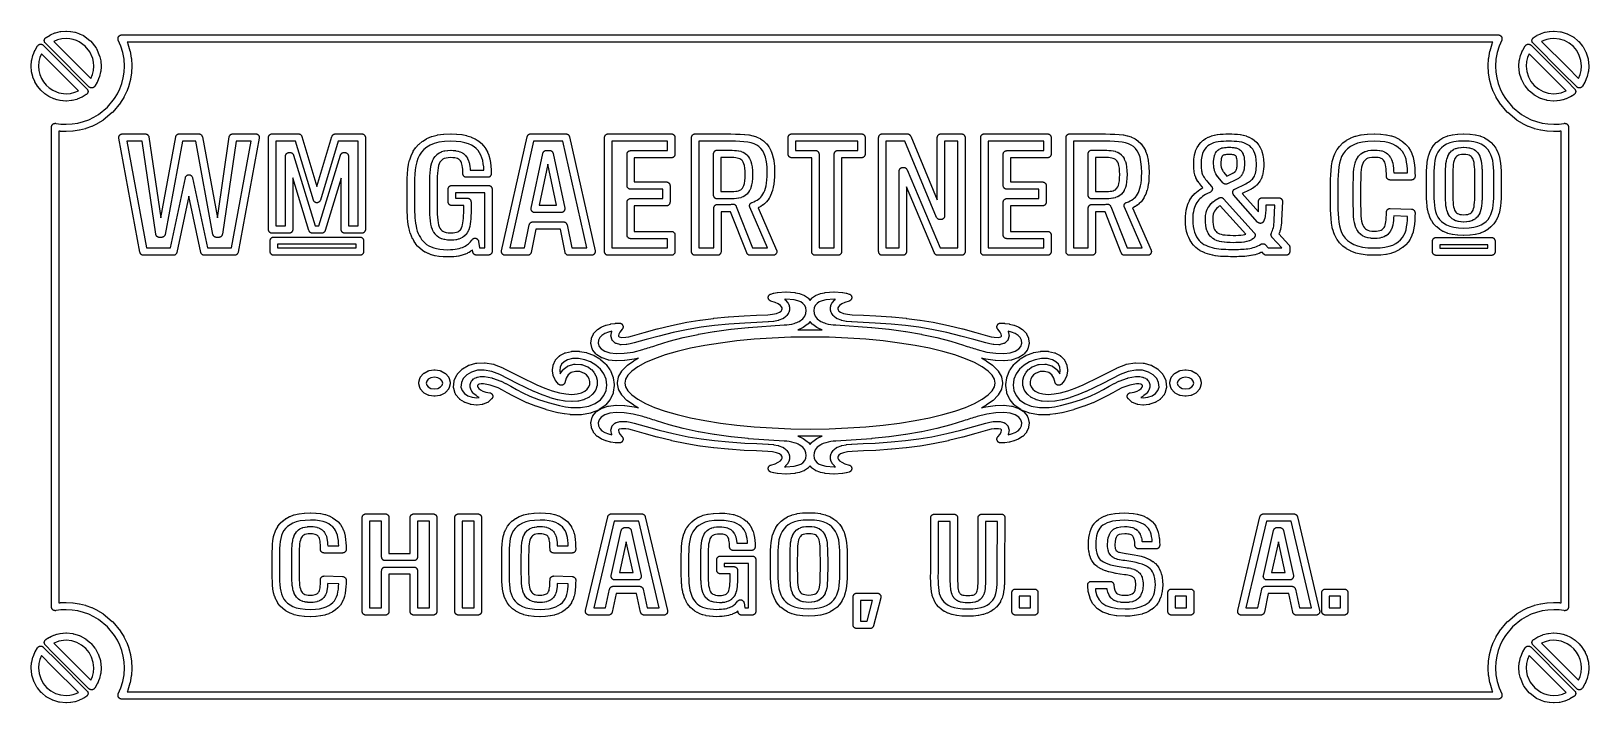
# Model space of a CAD drawing. Header units: millimetres. Extents: x 1.9 to 98.4, y 1.9 to 43.6.
import ezdxf

# ---------------------------------------------------------------- set-up
doc = ezdxf.new("R2010")
doc.units = ezdxf.units.MM

msp = doc.modelspace()

# ---------------------------------------------------------------- linework, layer by layer
for points in [[(5.918, 42.53), (5.928, 42.513), (5.937, 42.495), (6.143, 42.021), (6.151, 42), (6.157, 41.977), (6.212, 41.719), (6.216, 41.688), (6.235, 41.417), (6.235, 41.4), (6.235, 41.384), (6.21, 41.074), (6.208, 41.056), (6.204, 41.038), (6.132, 40.745), (6.127, 40.728), (6.121, 40.711), (6.006, 40.437), (5.999, 40.421), (5.99, 40.406), (5.837, 40.154), (5.824, 40.136), (5.809, 40.118), (5.793, 40.102), (5.775, 40.088), (5.756, 40.076), (5.735, 40.065), (5.714, 40.057), (5.692, 40.051), (5.67, 40.047), (5.647, 40.046), (5.624, 40.047), (5.602, 40.05), (5.579, 40.055), (5.558, 40.062), (5.537, 40.072), (5.518, 40.083), (5.499, 40.097), (5.482, 40.112), (3.232, 42.362), (2.777, 42.817), (2.762, 42.834), (2.748, 42.852), (2.737, 42.871), (2.727, 42.892), (2.72, 42.914), (2.714, 42.936), (2.711, 42.958), (2.711, 42.981), (2.712, 43.004), (2.716, 43.026), (2.722, 43.048), (2.73, 43.069), (2.74, 43.09), (2.753, 43.109), (2.767, 43.127), (2.783, 43.143), (2.8, 43.158), (2.819, 43.171), (3.07, 43.324), (3.085, 43.333), (3.101, 43.34), (3.375, 43.455), (3.392, 43.461), (3.409, 43.466), (3.702, 43.538), (3.72, 43.542), (3.738, 43.544), (4.047, 43.569), (4.08, 43.569), (4.329, 43.553), (4.358, 43.55), (4.597, 43.503), (4.625, 43.496), (4.853, 43.422), (4.879, 43.411), (5.094, 43.31), (5.114, 43.3), (5.132, 43.288), (5.544, 42.985), (5.56, 42.973), (5.574, 42.959), (5.587, 42.944), (5.906, 42.546), (5.918, 42.53)], [(98.318, 40.711), (98.203, 40.437), (98.196, 40.421), (98.188, 40.406), (98.034, 40.154), (98.021, 40.136), (98.006, 40.118), (97.99, 40.102), (97.972, 40.088), (97.953, 40.076), (97.933, 40.065), (97.912, 40.057), (97.89, 40.051), (97.867, 40.047), (97.844, 40.046), (97.822, 40.047), (97.799, 40.05), (97.777, 40.055), (97.755, 40.062), (97.735, 40.072), (97.715, 40.083), (97.697, 40.097), (97.68, 40.112), (96.781, 41.011), (94.973, 42.817), (94.958, 42.833), (94.945, 42.851), (94.934, 42.869), (94.924, 42.889), (94.917, 42.91), (94.911, 42.931), (94.908, 42.953), (94.907, 42.975), (94.907, 42.997), (94.91, 43.019), (94.916, 43.04), (94.923, 43.061), (94.932, 43.081), (94.943, 43.1), (94.956, 43.118), (94.97, 43.135), (94.986, 43.15), (95.004, 43.163), (95.053, 43.197), (95.059, 43.202), (95.109, 43.234), (95.115, 43.238), (95.166, 43.269), (95.171, 43.272), (95.223, 43.301), (95.239, 43.31), (95.453, 43.411), (95.479, 43.421), (95.706, 43.496), (95.734, 43.503), (95.972, 43.549), (96.001, 43.553), (96.248, 43.569), (96.267, 43.569), (96.286, 43.568), (96.677, 43.529), (96.699, 43.525), (96.722, 43.52), (97.086, 43.406), (97.107, 43.399), (97.127, 43.389), (97.457, 43.21), (97.476, 43.199), (97.493, 43.186), (97.781, 42.948), (97.797, 42.934), (97.811, 42.918), (98.049, 42.63), (98.062, 42.613), (98.073, 42.594), (98.252, 42.265), (98.262, 42.245), (98.27, 42.224), (98.383, 41.86), (98.389, 41.838), (98.392, 41.815), (98.432, 41.425), (98.433, 41.404), (98.432, 41.384), (98.407, 41.074), (98.405, 41.056), (98.401, 41.038), (98.329, 40.745), (98.324, 40.728), (98.318, 40.711)], [(2.012, 42.092), (2.127, 42.367), (2.134, 42.382), (2.142, 42.397), (2.296, 42.649), (2.309, 42.668), (2.324, 42.685), (2.34, 42.701), (2.358, 42.715), (2.377, 42.728), (2.397, 42.738), (2.418, 42.746), (2.44, 42.752), (2.463, 42.756), (2.486, 42.758), (2.508, 42.757), (2.531, 42.754), (2.553, 42.749), (2.575, 42.741), (2.595, 42.732), (2.615, 42.72), (2.633, 42.707), (2.65, 42.691), (3.55, 41.792), (5.356, 39.985), (5.371, 39.969), (5.384, 39.95), (5.396, 39.931), (5.406, 39.91), (5.413, 39.888), (5.418, 39.866), (5.421, 39.844), (5.422, 39.821), (5.421, 39.798), (5.417, 39.776), (5.411, 39.754), (5.402, 39.733), (5.392, 39.712), (5.38, 39.693), (5.366, 39.675), (5.35, 39.659), (5.332, 39.644), (5.314, 39.631), (5.062, 39.478), (5.047, 39.469), (5.031, 39.462), (4.757, 39.347), (4.74, 39.341), (4.723, 39.336), (4.43, 39.264), (4.412, 39.261), (4.394, 39.258), (4.084, 39.233), (4.055, 39.233), (3.879, 39.241), (3.859, 39.243), (3.687, 39.266), (3.667, 39.27), (3.5, 39.308), (3.481, 39.313), (3.319, 39.365), (3.294, 39.375), (3.028, 39.498), (3.012, 39.506), (2.998, 39.515), (2.755, 39.675), (2.741, 39.685), (2.728, 39.696), (2.513, 39.89), (2.501, 39.902), (2.49, 39.914), (2.305, 40.138), (2.295, 40.151), (2.285, 40.165), (2.135, 40.415), (2.127, 40.43), (2.12, 40.446), (2.008, 40.718), (2.002, 40.735), (1.997, 40.752), (1.928, 41.043), (1.924, 41.06), (1.922, 41.078), (1.898, 41.384), (1.897, 41.402), (1.898, 41.42), (1.923, 41.729), (1.925, 41.747), (1.929, 41.765), (2.001, 42.059), (2.006, 42.076), (2.012, 42.092)], [(7.605, 4.793), (7.516, 5.138), (7.395, 5.47), (7.243, 5.786), (7.064, 6.079), (6.62, 6.618), (6.081, 7.062), (5.788, 7.24), (5.472, 7.392), (5.14, 7.513), (4.794, 7.602), (4.435, 7.657), (4.062, 7.676), (3.903, 7.672), (3.743, 7.662), (3.586, 7.644), (3.425, 7.618), (3.403, 7.616), (3.381, 7.615), (3.36, 7.617), (3.338, 7.621), (3.317, 7.627), (3.297, 7.635), (3.277, 7.645), (3.259, 7.656), (3.242, 7.67), (3.226, 7.684), (3.211, 7.701), (3.199, 7.719), (3.188, 7.737), (3.179, 7.757), (3.171, 7.778), (3.166, 7.799), (3.163, 7.82), (3.162, 7.842), (3.162, 37.624), (3.163, 37.646), (3.166, 37.667), (3.171, 37.688), (3.179, 37.709), (3.188, 37.729), (3.199, 37.747), (3.211, 37.765), (3.226, 37.782), (3.242, 37.796), (3.259, 37.81), (3.277, 37.821), (3.297, 37.831), (3.317, 37.839), (3.338, 37.845), (3.36, 37.849), (3.381, 37.851), (3.403, 37.85), (3.425, 37.848), (3.586, 37.822), (3.743, 37.804), (3.903, 37.794), (4.062, 37.79), (4.435, 37.809), (4.794, 37.864), (5.14, 37.953), (5.472, 38.074), (5.788, 38.226), (6.081, 38.404), (6.62, 38.848), (7.064, 39.387), (7.243, 39.68), (7.395, 39.996), (7.516, 40.328), (7.605, 40.673), (7.66, 41.032), (7.678, 41.401), (7.653, 41.827), (7.581, 42.238), (7.464, 42.631), (7.299, 43.015), (7.291, 43.036), (7.285, 43.058), (7.282, 43.08), (7.28, 43.103), (7.281, 43.125), (7.284, 43.147), (7.289, 43.169), (7.297, 43.19), (7.306, 43.21), (7.318, 43.23), (7.331, 43.248), (7.346, 43.265), (7.362, 43.28), (7.38, 43.293), (7.4, 43.305), (7.42, 43.314), (7.441, 43.322), (7.463, 43.327), (7.485, 43.331), (7.507, 43.332), (92.823, 43.332), (92.845, 43.331), (92.867, 43.327), (92.889, 43.322), (92.91, 43.314), (92.93, 43.305), (92.95, 43.293), (92.968, 43.28), (92.984, 43.265), (92.999, 43.248), (93.012, 43.23), (93.024, 43.21), (93.033, 43.19), (93.041, 43.169), (93.046, 43.147), (93.049, 43.125), (93.05, 43.103), (93.048, 43.08), (93.045, 43.058), (93.039, 43.036), (93.031, 43.015), (92.866, 42.631), (92.749, 42.238), (92.677, 41.827), (92.652, 41.401), (92.67, 41.032), (92.725, 40.673), (92.814, 40.328), (92.935, 39.996), (93.087, 39.68), (93.266, 39.387), (93.71, 38.848), (94.249, 38.404), (94.542, 38.226), (94.857, 38.074), (95.189, 37.953), (95.535, 37.864), (95.894, 37.809), (96.266, 37.79), (96.426, 37.794), (96.586, 37.804), (96.744, 37.822), (96.905, 37.848), (96.927, 37.85), (96.949, 37.851), (96.97, 37.849), (96.992, 37.845), (97.013, 37.839), (97.033, 37.831), (97.053, 37.821), (97.071, 37.81), (97.088, 37.796), (97.104, 37.782), (97.119, 37.765), (97.131, 37.747), (97.142, 37.729), (97.151, 37.709), (97.159, 37.688), (97.164, 37.667), (97.167, 37.646), (97.168, 37.624), (97.168, 7.842), (97.167, 7.82), (97.164, 7.799), (97.159, 7.778), (97.151, 7.757), (97.142, 7.737), (97.131, 7.719), (97.119, 7.701), (97.104, 7.684), (97.088, 7.67), (97.071, 7.656), (97.053, 7.645), (97.033, 7.635), (97.013, 7.627), (96.992, 7.621), (96.97, 7.617), (96.949, 7.615), (96.927, 7.616), (96.905, 7.618), (96.744, 7.644), (96.586, 7.662), (96.426, 7.672), (96.266, 7.676), (95.894, 7.657), (95.535, 7.602), (95.189, 7.513), (94.857, 7.392), (94.542, 7.24), (94.249, 7.062), (93.71, 6.618), (93.266, 6.079), (93.087, 5.786), (92.935, 5.47), (92.814, 5.138), (92.725, 4.793), (92.67, 4.434), (92.652, 4.065), (92.677, 3.639), (92.749, 3.228), (92.866, 2.835), (93.031, 2.451), (93.039, 2.43), (93.045, 2.408), (93.048, 2.386), (93.05, 2.363), (93.049, 2.341), (93.046, 2.319), (93.041, 2.297), (93.033, 2.276), (93.024, 2.256), (93.012, 2.236), (92.999, 2.218), (92.984, 2.202), (92.968, 2.186), (92.95, 2.173), (92.93, 2.161), (92.91, 2.152), (92.889, 2.144), (92.867, 2.139), (92.845, 2.135), (92.823, 2.134), (7.507, 2.134), (7.485, 2.135), (7.463, 2.139), (7.441, 2.144), (7.42, 2.152), (7.4, 2.161), (7.38, 2.173), (7.362, 2.186), (7.346, 2.202), (7.331, 2.218), (7.318, 2.236), (7.306, 2.256), (7.297, 2.276), (7.289, 2.297), (7.284, 2.319), (7.281, 2.341), (7.28, 2.363), (7.282, 2.386), (7.285, 2.408), (7.291, 2.43), (7.299, 2.451), (7.464, 2.835), (7.581, 3.228), (7.653, 3.639), (7.678, 4.065), (7.66, 4.434), (7.605, 4.793)], [(5.764, 41.64), (5.718, 41.861), (5.533, 42.286), (5.251, 42.637), (4.881, 42.909), (4.699, 42.995), (4.498, 43.06), (4.286, 43.101), (4.068, 43.115), (3.793, 43.093), (3.534, 43.03), (3.303, 42.933), (3.553, 42.682), (5.598, 40.638), (5.695, 40.87), (5.759, 41.129), (5.781, 41.403), (5.764, 41.64)], [(4.077, 8.13), (4.47, 8.11), (4.493, 8.107), (4.874, 8.049), (4.896, 8.045), (5.264, 7.95), (5.286, 7.943), (5.639, 7.814), (5.659, 7.806), (5.995, 7.644), (6.014, 7.634), (6.331, 7.441), (6.357, 7.422), (6.926, 6.954), (6.942, 6.939), (6.956, 6.923), (7.425, 6.355), (7.444, 6.328), (7.636, 6.012), (7.647, 5.993), (7.808, 5.657), (7.817, 5.637), (7.946, 5.284), (7.953, 5.262), (8.047, 4.894), (8.052, 4.872), (8.11, 4.491), (8.113, 4.468), (8.132, 4.076), (8.132, 4.051), (8.106, 3.599), (8.103, 3.573), (8.026, 3.136), (8.02, 3.111), (7.895, 2.693), (7.886, 2.668), (7.851, 2.588), (92.479, 2.588), (92.444, 2.668), (92.435, 2.693), (92.31, 3.111), (92.304, 3.136), (92.227, 3.573), (92.224, 3.599), (92.198, 4.051), (92.198, 4.076), (92.217, 4.468), (92.22, 4.491), (92.278, 4.872), (92.283, 4.894), (92.377, 5.262), (92.384, 5.284), (92.513, 5.637), (92.522, 5.657), (92.683, 5.993), (92.694, 6.012), (92.886, 6.328), (92.905, 6.355), (93.374, 6.923), (93.388, 6.939), (93.404, 6.954), (93.972, 7.422), (93.999, 7.441), (94.316, 7.634), (94.335, 7.644), (94.67, 7.806), (94.691, 7.814), (95.044, 7.943), (95.065, 7.95), (95.433, 8.045), (95.455, 8.049), (95.836, 8.107), (95.859, 8.11), (96.252, 8.13), (96.268, 8.13), (96.441, 8.126), (96.451, 8.126), (96.621, 8.114), (96.632, 8.113), (96.714, 8.104), (96.714, 37.362), (96.632, 37.353), (96.621, 37.352), (96.451, 37.34), (96.441, 37.34), (96.268, 37.336), (96.252, 37.336), (95.859, 37.356), (95.836, 37.359), (95.455, 37.417), (95.433, 37.421), (95.065, 37.516), (95.044, 37.523), (94.691, 37.652), (94.67, 37.66), (94.335, 37.822), (94.316, 37.832), (93.999, 38.025), (93.972, 38.044), (93.404, 38.512), (93.388, 38.527), (93.374, 38.543), (92.905, 39.111), (92.886, 39.138), (92.694, 39.454), (92.683, 39.473), (92.522, 39.809), (92.513, 39.829), (92.384, 40.182), (92.377, 40.204), (92.283, 40.572), (92.278, 40.594), (92.22, 40.975), (92.217, 40.998), (92.198, 41.39), (92.198, 41.415), (92.224, 41.867), (92.227, 41.893), (92.304, 42.33), (92.31, 42.355), (92.435, 42.773), (92.444, 42.798), (92.479, 42.878), (7.851, 42.878), (7.886, 42.798), (7.895, 42.773), (8.02, 42.355), (8.026, 42.33), (8.103, 41.893), (8.106, 41.867), (8.132, 41.415), (8.132, 41.39), (8.113, 40.998), (8.11, 40.975), (8.052, 40.594), (8.047, 40.572), (7.953, 40.204), (7.946, 40.182), (7.817, 39.829), (7.808, 39.809), (7.647, 39.473), (7.636, 39.454), (7.444, 39.138), (7.425, 39.111), (6.956, 38.543), (6.942, 38.527), (6.926, 38.512), (6.357, 38.044), (6.331, 38.025), (6.014, 37.832), (5.995, 37.822), (5.659, 37.66), (5.639, 37.652), (5.286, 37.523), (5.264, 37.516), (4.896, 37.421), (4.874, 37.417), (4.493, 37.359), (4.47, 37.356), (4.077, 37.336), (4.061, 37.336), (3.888, 37.34), (3.878, 37.34), (3.708, 37.352), (3.698, 37.353), (3.616, 37.362), (3.616, 8.104), (3.698, 8.113), (3.708, 8.114), (3.878, 8.126), (3.888, 8.126), (4.061, 8.13), (4.077, 8.13)], [(97.602, 39.912), (97.61, 39.891), (97.615, 39.87), (97.618, 39.848), (97.62, 39.826), (97.618, 39.803), (97.615, 39.781), (97.61, 39.76), (97.603, 39.739), (97.593, 39.719), (97.582, 39.7), (97.569, 39.682), (97.554, 39.665), (97.537, 39.65), (97.52, 39.637), (97.414, 39.565), (97.401, 39.557), (97.29, 39.493), (97.277, 39.486), (97.161, 39.429), (97.147, 39.422), (97.028, 39.373), (97.011, 39.366), (96.849, 39.314), (96.831, 39.309), (96.663, 39.27), (96.643, 39.267), (96.471, 39.243), (96.451, 39.241), (96.273, 39.233), (96.24, 39.234), (95.85, 39.273), (95.827, 39.277), (95.805, 39.283), (95.441, 39.396), (95.42, 39.404), (95.4, 39.413), (95.07, 39.592), (95.051, 39.604), (95.034, 39.617), (94.747, 39.854), (94.731, 39.869), (94.716, 39.885), (94.479, 40.172), (94.466, 40.19), (94.454, 40.208), (94.275, 40.538), (94.265, 40.558), (94.258, 40.579), (94.144, 40.943), (94.139, 40.965), (94.135, 40.988), (94.096, 41.379), (94.095, 41.399), (94.095, 41.42), (94.12, 41.729), (94.122, 41.747), (94.126, 41.765), (94.198, 42.059), (94.203, 42.076), (94.209, 42.092), (94.324, 42.367), (94.331, 42.382), (94.34, 42.397), (94.493, 42.649), (94.506, 42.668), (94.521, 42.685), (94.537, 42.701), (94.555, 42.715), (94.574, 42.728), (94.595, 42.738), (94.616, 42.746), (94.638, 42.752), (94.66, 42.756), (94.683, 42.758), (94.706, 42.757), (94.728, 42.754), (94.751, 42.749), (94.772, 42.741), (94.793, 42.732), (94.812, 42.72), (94.831, 42.707), (94.848, 42.691), (97.102, 40.437), (97.553, 39.986), (97.568, 39.969), (97.581, 39.951), (97.593, 39.932), (97.602, 39.912)], [(97.943, 41.747), (97.843, 42.067), (97.685, 42.358), (97.475, 42.612), (97.221, 42.822), (96.93, 42.98), (96.609, 43.08), (96.259, 43.115), (96.045, 43.101), (95.835, 43.06), (95.634, 42.994), (95.5, 42.931), (97.101, 41.332), (97.796, 40.638), (97.893, 40.87), (97.956, 41.129), (97.978, 41.399), (97.943, 41.747)], [(3.02, 40.045), (3.234, 39.903), (3.472, 39.793), (3.611, 39.748), (3.758, 39.714), (3.91, 39.694), (4.062, 39.687), (4.339, 39.709), (4.598, 39.773), (4.83, 39.87), (3.228, 41.471), (2.534, 42.165), (2.437, 41.933), (2.374, 41.675), (2.352, 41.402), (2.373, 41.131), (2.435, 40.874), (2.533, 40.634), (2.666, 40.414), (2.829, 40.216), (3.02, 40.045)], [(94.843, 40.444), (95.052, 40.19), (95.306, 39.981), (95.597, 39.823), (95.918, 39.723), (96.269, 39.687), (96.419, 39.694), (96.571, 39.715), (96.719, 39.749), (96.862, 39.795), (96.966, 39.838), (97.028, 39.869), (96.78, 40.116), (94.732, 42.165), (94.635, 41.933), (94.571, 41.675), (94.549, 41.404), (94.585, 41.056), (94.685, 40.735), (94.843, 40.444)], [(10.905, 37.111), (10.92, 37.128), (10.936, 37.143), (10.954, 37.157), (10.974, 37.169), (10.994, 37.178), (11.015, 37.186), (11.037, 37.191), (11.059, 37.195), (11.082, 37.196), (12.283, 37.196), (12.306, 37.195), (12.328, 37.191), (12.35, 37.186), (12.371, 37.178), (12.391, 37.169), (12.41, 37.157), (12.428, 37.143), (12.445, 37.128), (12.46, 37.111), (12.473, 37.093), (12.484, 37.074), (12.494, 37.053), (12.501, 37.032), (12.506, 37.01), (13.438, 31.984), (14.173, 37.002), (14.177, 37.023), (14.184, 37.044), (14.192, 37.064), (14.202, 37.083), (14.213, 37.101), (14.227, 37.118), (14.241, 37.133), (14.258, 37.147), (14.275, 37.16), (14.294, 37.171), (14.314, 37.18), (14.334, 37.187), (14.355, 37.192), (14.376, 37.195), (14.398, 37.196), (15.811, 37.196), (15.833, 37.195), (15.855, 37.192), (15.876, 37.186), (15.897, 37.179), (15.917, 37.169), (15.936, 37.158), (15.954, 37.145), (15.97, 37.13), (15.985, 37.114), (15.999, 37.096), (16.01, 37.078), (16.02, 37.058), (16.027, 37.037), (16.033, 37.016), (16.037, 36.994), (16.038, 36.972), (16.037, 36.95), (16.034, 36.928), (14.727, 29.849), (14.722, 29.827), (14.714, 29.805), (14.705, 29.785), (14.694, 29.766), (14.68, 29.747), (14.665, 29.731), (14.649, 29.715), (14.631, 29.702), (14.612, 29.69), (14.591, 29.68), (14.57, 29.673), (14.548, 29.667), (14.526, 29.664), (14.504, 29.663), (12.639, 29.663), (12.617, 29.664), (12.595, 29.667), (12.573, 29.672), (12.553, 29.68), (12.533, 29.689), (12.514, 29.7), (12.496, 29.713), (12.479, 29.728), (12.464, 29.744), (12.451, 29.762), (12.44, 29.781), (12.43, 29.801), (12.422, 29.821), (12.417, 29.843), (11.676, 33.34), (10.929, 29.842), (10.923, 29.821), (10.915, 29.8), (10.906, 29.781), (10.894, 29.762), (10.881, 29.744), (10.866, 29.728), (10.849, 29.713), (10.832, 29.7), (10.813, 29.689), (10.793, 29.68), (10.772, 29.672), (10.751, 29.667), (10.729, 29.664), (10.707, 29.663), (8.861, 29.663), (8.839, 29.664), (8.816, 29.667), (8.795, 29.673), (8.773, 29.68), (8.753, 29.69), (8.734, 29.702), (8.716, 29.715), (8.699, 29.731), (8.684, 29.747), (8.671, 29.766), (8.66, 29.785), (8.65, 29.805), (8.643, 29.827), (8.638, 29.849), (7.331, 36.928), (7.328, 36.95), (7.327, 36.972), (7.328, 36.994), (7.332, 37.016), (7.337, 37.037), (7.345, 37.058), (7.354, 37.078), (7.366, 37.096), (7.379, 37.114), (7.394, 37.13), (7.411, 37.145), (7.428, 37.158), (7.447, 37.169), (7.468, 37.179), (7.488, 37.186), (7.51, 37.192), (7.532, 37.195), (7.554, 37.196), (8.967, 37.196), (8.988, 37.195), (9.01, 37.192), (9.031, 37.187), (9.051, 37.18), (9.071, 37.171), (9.089, 37.16), (9.107, 37.147), (9.123, 37.133), (9.138, 37.118), (9.151, 37.101), (9.163, 37.083), (9.173, 37.064), (9.181, 37.044), (9.187, 37.023), (9.191, 37.002), (9.927, 31.984), (10.858, 37.01), (10.864, 37.032), (10.871, 37.053), (10.88, 37.074), (10.892, 37.093), (10.905, 37.111)], [(13.694, 30.853), (13.68, 30.838), (13.663, 30.824), (13.646, 30.811), (13.627, 30.8), (13.607, 30.791), (13.587, 30.784), (13.566, 30.779), (13.545, 30.776), (13.523, 30.775), (13.389, 30.775), (13.366, 30.776), (13.344, 30.78), (13.322, 30.785), (13.301, 30.793), (13.281, 30.803), (13.261, 30.814), (13.243, 30.828), (13.227, 30.843), (13.212, 30.86), (13.199, 30.878), (13.187, 30.897), (13.178, 30.918), (13.171, 30.939), (13.165, 30.961), (12.094, 36.742), (11.27, 36.742), (10.199, 30.961), (10.194, 30.939), (10.187, 30.918), (10.177, 30.897), (10.166, 30.878), (10.153, 30.86), (10.138, 30.843), (10.121, 30.828), (10.103, 30.814), (10.084, 30.803), (10.064, 30.793), (10.043, 30.785), (10.021, 30.78), (9.999, 30.776), (9.976, 30.775), (9.842, 30.775), (9.82, 30.776), (9.799, 30.779), (9.778, 30.784), (9.757, 30.791), (9.738, 30.8), (9.719, 30.811), (9.701, 30.824), (9.685, 30.838), (9.67, 30.853), (9.657, 30.87), (9.645, 30.888), (9.635, 30.907), (9.627, 30.927), (9.621, 30.948), (9.617, 30.969), (8.771, 36.742), (7.826, 36.742), (9.05, 30.117), (10.523, 30.117), (11.456, 34.478), (11.461, 34.499), (11.469, 34.52), (11.479, 34.54), (11.49, 34.559), (11.503, 34.576), (11.518, 34.592), (11.535, 34.607), (11.553, 34.62), (11.572, 34.631), (11.592, 34.641), (11.612, 34.648), (11.634, 34.653), (11.656, 34.656), (11.678, 34.657), (11.7, 34.656), (11.722, 34.653), (11.743, 34.648), (11.764, 34.64), (11.784, 34.631), (11.803, 34.62), (11.821, 34.607), (11.837, 34.592), (11.852, 34.576), (11.865, 34.558), (11.877, 34.539), (11.886, 34.52), (11.894, 34.499), (11.9, 34.478), (12.823, 30.117), (14.315, 30.117), (15.538, 36.742), (14.594, 36.742), (13.748, 30.969), (13.744, 30.948), (13.737, 30.927), (13.729, 30.907), (13.72, 30.888), (13.708, 30.87), (13.694, 30.853)], [(18.087, 31.15), (18.075, 31.131), (18.062, 31.113), (18.047, 31.096), (18.031, 31.082), (18.013, 31.068), (17.994, 31.057), (17.973, 31.047), (17.952, 31.04), (17.931, 31.034), (17.909, 31.031), (17.887, 31.03), (16.827, 31.03), (16.805, 31.031), (16.783, 31.034), (16.761, 31.04), (16.74, 31.047), (16.72, 31.057), (16.701, 31.068), (16.683, 31.082), (16.667, 31.096), (16.652, 31.113), (16.638, 31.131), (16.627, 31.15), (16.617, 31.17), (16.61, 31.191), (16.605, 31.213), (16.601, 31.235), (16.6, 31.257), (16.6, 36.969), (16.601, 36.991), (16.605, 37.013), (16.61, 37.035), (16.617, 37.056), (16.627, 37.076), (16.638, 37.095), (16.652, 37.113), (16.667, 37.129), (16.683, 37.144), (16.701, 37.158), (16.72, 37.169), (16.74, 37.179), (16.761, 37.186), (16.783, 37.191), (16.805, 37.195), (16.827, 37.196), (18.457, 37.196), (18.479, 37.195), (18.501, 37.191), (18.523, 37.186), (18.544, 37.178), (18.564, 37.169), (18.583, 37.157), (18.601, 37.144), (18.618, 37.129), (18.633, 37.113), (18.646, 37.095), (18.657, 37.075), (18.667, 37.055), (18.674, 37.034), (19.606, 33.938), (20.538, 37.034), (20.545, 37.055), (20.555, 37.075), (20.566, 37.095), (20.579, 37.113), (20.594, 37.129), (20.611, 37.144), (20.629, 37.157), (20.648, 37.169), (20.668, 37.178), (20.689, 37.186), (20.711, 37.191), (20.733, 37.195), (20.755, 37.196), (22.385, 37.196), (22.407, 37.195), (22.429, 37.191), (22.451, 37.186), (22.472, 37.179), (22.492, 37.169), (22.511, 37.158), (22.529, 37.144), (22.545, 37.129), (22.56, 37.113), (22.574, 37.095), (22.585, 37.076), (22.595, 37.056), (22.602, 37.035), (22.608, 37.013), (22.611, 36.991), (22.612, 36.969), (22.612, 31.257), (22.611, 31.235), (22.608, 31.213), (22.602, 31.191), (22.595, 31.17), (22.585, 31.15), (22.574, 31.131), (22.56, 31.113), (22.545, 31.096), (22.529, 31.082), (22.511, 31.068), (22.492, 31.057), (22.472, 31.047), (22.451, 31.04), (22.429, 31.034), (22.407, 31.031), (22.385, 31.03), (21.334, 31.03), (21.311, 31.031), (21.289, 31.034), (21.268, 31.04), (21.247, 31.047), (21.227, 31.057), (21.208, 31.068), (21.19, 31.082), (21.173, 31.096), (21.158, 31.113), (21.145, 31.131), (21.133, 31.15), (21.124, 31.17), (21.116, 31.191), (21.111, 31.213), (21.108, 31.235), (21.107, 31.257), (21.107, 34.445), (20.117, 31.191), (20.109, 31.17), (20.099, 31.15), (20.088, 31.131), (20.075, 31.113), (20.06, 31.096), (20.043, 31.081), (20.025, 31.068), (20.006, 31.057), (19.986, 31.047), (19.965, 31.04), (19.944, 31.034), (19.922, 31.031), (19.899, 31.03), (19.329, 31.03), (19.307, 31.031), (19.285, 31.034), (19.263, 31.04), (19.242, 31.047), (19.222, 31.057), (19.203, 31.068), (19.185, 31.081), (19.169, 31.096), (19.154, 31.113), (19.14, 31.131), (19.129, 31.15), (19.119, 31.17), (19.112, 31.191), (18.114, 34.472), (18.114, 31.257), (18.112, 31.235), (18.109, 31.213), (18.104, 31.191), (18.096, 31.17), (18.087, 31.15)], [(19.75, 32.975), (19.732, 32.961), (19.713, 32.95), (19.693, 32.94), (19.672, 32.933), (19.65, 32.927), (19.628, 32.924), (19.606, 32.923), (19.584, 32.924), (19.562, 32.927), (19.54, 32.933), (19.519, 32.94), (19.499, 32.95), (19.48, 32.961), (19.462, 32.975), (19.445, 32.99), (19.43, 33.006), (19.417, 33.024), (19.406, 33.043), (19.396, 33.064), (19.389, 33.085), (18.288, 36.742), (17.054, 36.742), (17.054, 31.484), (17.66, 31.484), (17.66, 35.81), (17.661, 35.832), (17.664, 35.854), (17.669, 35.876), (17.677, 35.897), (17.686, 35.917), (17.698, 35.936), (17.711, 35.954), (17.726, 35.971), (17.743, 35.986), (17.76, 35.999), (17.78, 36.01), (17.8, 36.02), (17.821, 36.027), (17.842, 36.033), (17.864, 36.036), (17.887, 36.037), (17.944, 36.037), (17.966, 36.036), (17.988, 36.033), (18.009, 36.027), (18.03, 36.02), (18.05, 36.01), (18.07, 35.999), (18.087, 35.986), (18.104, 35.971), (18.119, 35.954), (18.132, 35.936), (18.144, 35.917), (18.153, 35.897), (18.161, 35.876), (19.497, 31.484), (19.731, 31.484), (21.068, 35.876), (21.075, 35.897), (21.085, 35.917), (21.096, 35.936), (21.109, 35.954), (21.124, 35.971), (21.141, 35.986), (21.159, 35.999), (21.178, 36.01), (21.198, 36.02), (21.219, 36.027), (21.24, 36.033), (21.262, 36.036), (21.285, 36.037), (21.334, 36.037), (21.356, 36.036), (21.378, 36.033), (21.4, 36.027), (21.42, 36.02), (21.441, 36.01), (21.46, 35.999), (21.478, 35.986), (21.494, 35.971), (21.509, 35.954), (21.522, 35.936), (21.534, 35.917), (21.543, 35.897), (21.551, 35.876), (21.556, 35.854), (21.56, 35.832), (21.561, 35.81), (21.561, 31.484), (22.158, 31.484), (22.158, 36.742), (20.924, 36.742), (19.823, 33.085), (19.816, 33.064), (19.806, 33.043), (19.795, 33.024), (19.782, 33.006), (19.767, 32.99), (19.75, 32.975)], [(27.842, 32.788), (27.824, 32.801), (27.807, 32.816), (27.792, 32.832), (27.779, 32.85), (27.768, 32.869), (27.758, 32.89), (27.751, 32.911), (27.745, 32.932), (27.742, 32.954), (27.741, 32.976), (27.741, 33.767), (27.742, 33.789), (27.745, 33.811), (27.751, 33.833), (27.758, 33.854), (27.768, 33.874), (27.779, 33.893), (27.792, 33.911), (27.807, 33.927), (27.824, 33.942), (27.842, 33.956), (27.861, 33.967), (27.881, 33.977), (27.902, 33.984), (27.924, 33.989), (27.946, 33.993), (27.968, 33.994), (30.236, 33.994), (30.259, 33.993), (30.281, 33.989), (30.302, 33.984), (30.323, 33.977), (30.343, 33.967), (30.363, 33.956), (30.38, 33.942), (30.397, 33.927), (30.412, 33.911), (30.425, 33.893), (30.437, 33.874), (30.446, 33.854), (30.454, 33.833), (30.459, 33.811), (30.462, 33.789), (30.463, 33.767), (30.463, 29.904), (30.462, 29.882), (30.459, 29.86), (30.454, 29.839), (30.446, 29.818), (30.437, 29.797), (30.425, 29.778), (30.412, 29.76), (30.397, 29.744), (30.38, 29.729), (30.363, 29.716), (30.343, 29.704), (30.323, 29.695), (30.302, 29.687), (30.281, 29.682), (30.259, 29.679), (30.236, 29.678), (29.487, 29.678), (29.465, 29.679), (29.444, 29.682), (29.423, 29.687), (29.402, 29.694), (29.383, 29.703), (29.364, 29.713), (29.347, 29.726), (29.33, 29.74), (29.315, 29.756), (29.302, 29.772), (29.29, 29.791), (29.28, 29.81), (29.272, 29.83), (29.266, 29.85), (29.262, 29.872), (29.244, 29.992), (29.229, 29.98), (29.215, 29.968), (29.135, 29.91), (29.12, 29.9), (29.033, 29.846), (29.019, 29.838), (28.924, 29.788), (28.91, 29.782), (28.806, 29.737), (28.792, 29.731), (28.68, 29.691), (28.667, 29.686), (28.545, 29.651), (28.534, 29.648), (28.404, 29.618), (28.39, 29.616), (28.249, 29.592), (28.236, 29.59), (28.082, 29.573), (28.071, 29.572), (27.903, 29.561), (27.893, 29.561), (27.713, 29.557), (27.702, 29.558), (27.438, 29.565), (27.423, 29.566), (27.179, 29.59), (27.162, 29.592), (26.939, 29.631), (26.919, 29.636), (26.717, 29.69), (26.696, 29.697), (26.513, 29.766), (26.493, 29.774), (26.326, 29.855), (26.305, 29.867), (26.155, 29.961), (26.133, 29.976), (26, 30.082), (25.982, 30.098), (25.863, 30.215), (25.849, 30.231), (25.743, 30.358), (25.73, 30.375), (25.636, 30.511), (25.625, 30.529), (25.544, 30.675), (25.536, 30.691), (25.466, 30.845), (25.46, 30.859), (25.401, 31.019), (25.396, 31.033), (25.347, 31.199), (25.344, 31.214), (25.305, 31.386), (25.303, 31.397), (25.272, 31.574), (25.271, 31.582), (25.246, 31.762), (25.245, 31.77), (25.226, 31.955), (25.226, 31.962), (25.213, 32.151), (25.213, 32.156), (25.205, 32.347), (25.204, 32.349), (25.198, 32.541), (25.198, 32.544), (25.195, 32.738), (25.195, 32.74), (25.194, 32.935), (25.194, 32.936), (25.194, 33.837), (25.194, 33.84), (25.197, 34.133), (25.197, 34.138), (25.207, 34.428), (25.207, 34.433), (25.224, 34.719), (25.224, 34.724), (25.247, 35.006), (25.249, 35.019), (25.287, 35.292), (25.291, 35.314), (25.354, 35.571), (25.36, 35.594), (25.447, 35.837), (25.457, 35.86), (25.567, 36.087), (25.582, 36.113), (25.72, 36.323), (25.73, 36.337), (25.742, 36.35), (25.912, 36.538), (25.936, 36.561), (26.138, 36.728), (26.162, 36.746), (26.396, 36.891), (26.411, 36.9), (26.427, 36.907), (26.701, 37.025), (26.717, 37.032), (26.734, 37.037), (27.057, 37.121), (27.084, 37.126), (27.457, 37.177), (27.479, 37.179), (27.901, 37.196), (27.918, 37.196), (28.261, 37.184), (28.278, 37.183), (28.587, 37.149), (28.608, 37.146), (28.883, 37.09), (28.908, 37.083), (29.149, 37.004), (29.174, 36.995), (29.385, 36.897), (29.407, 36.885), (29.593, 36.771), (29.617, 36.754), (29.777, 36.625), (29.801, 36.603), (29.936, 36.458), (29.956, 36.435), (30.068, 36.275), (30.083, 36.252), (30.176, 36.08), (30.187, 36.055), (30.26, 35.87), (30.268, 35.845), (30.321, 35.647), (30.325, 35.629), (30.363, 35.421), (30.365, 35.409), (30.392, 35.196), (30.393, 35.185), (30.409, 34.967), (30.41, 34.956), (30.415, 34.733), (30.415, 34.71), (30.412, 34.688), (30.407, 34.666), (30.4, 34.644), (30.39, 34.624), (30.379, 34.604), (30.366, 34.586), (30.351, 34.569), (30.334, 34.554), (30.316, 34.54), (30.297, 34.528), (30.277, 34.518), (30.255, 34.511), (30.233, 34.505), (30.211, 34.502), (30.188, 34.501), (28.881, 34.501), (28.859, 34.502), (28.837, 34.505), (28.816, 34.51), (28.795, 34.517), (28.775, 34.527), (28.756, 34.538), (28.738, 34.551), (28.722, 34.566), (28.707, 34.582), (28.694, 34.599), (28.682, 34.618), (28.673, 34.638), (28.665, 34.658), (28.659, 34.68), (28.656, 34.701), (28.654, 34.723), (28.651, 34.869), (28.644, 34.999), (28.632, 35.118), (28.615, 35.224), (28.594, 35.316), (28.567, 35.395), (28.537, 35.461), (28.503, 35.516), (28.467, 35.561), (28.424, 35.599), (28.372, 35.633), (28.311, 35.662), (28.237, 35.686), (28.145, 35.705), (28.036, 35.717), (27.911, 35.721), (27.746, 35.714), (27.609, 35.693), (27.5, 35.662), (27.416, 35.622), (27.347, 35.573), (27.287, 35.51), (27.234, 35.434), (27.188, 35.341), (27.148, 35.226), (27.115, 35.089), (27.091, 34.931), (27.074, 34.752), (27.064, 34.549), (27.057, 34.326), (27.052, 34.086), (27.051, 33.826), (27.051, 32.947), (27.052, 32.688), (27.057, 32.447), (27.064, 32.224), (27.074, 32.022), (27.091, 31.842), (27.115, 31.685), (27.148, 31.548), (27.188, 31.432), (27.234, 31.339), (27.287, 31.263), (27.347, 31.201), (27.416, 31.151), (27.5, 31.111), (27.609, 31.08), (27.746, 31.059), (27.911, 31.052), (28.043, 31.057), (28.158, 31.071), (28.253, 31.093), (28.33, 31.122), (28.394, 31.157), (28.45, 31.199), (28.497, 31.247), (28.539, 31.305), (28.576, 31.375), (28.609, 31.46), (28.636, 31.559), (28.656, 31.674), (28.673, 31.808), (28.686, 31.959), (28.696, 32.123), (28.702, 32.3), (28.702, 32.749), (27.968, 32.749), (27.946, 32.751), (27.924, 32.754), (27.902, 32.759), (27.881, 32.767), (27.861, 32.776), (27.842, 32.788)], [(29.036, 33.177), (29.055, 33.165), (29.073, 33.152), (29.09, 33.137), (29.105, 33.12), (29.118, 33.102), (29.129, 33.083), (29.139, 33.063), (29.146, 33.042), (29.152, 33.021), (29.155, 32.999), (29.156, 32.976), (29.156, 32.296), (29.156, 32.288), (29.149, 32.104), (29.149, 32.099), (29.139, 31.928), (29.138, 31.922), (29.125, 31.765), (29.124, 31.757), (29.106, 31.613), (29.104, 31.6), (29.081, 31.469), (29.076, 31.449), (29.044, 31.329), (29.036, 31.307), (28.994, 31.199), (28.984, 31.175), (28.933, 31.079), (28.916, 31.053), (28.856, 30.968), (28.845, 30.955), (28.834, 30.942), (28.762, 30.869), (28.75, 30.857), (28.736, 30.846), (28.654, 30.784), (28.626, 30.766), (28.533, 30.716), (28.503, 30.702), (28.397, 30.663), (28.37, 30.655), (28.249, 30.627), (28.225, 30.622), (28.089, 30.605), (28.07, 30.604), (27.919, 30.598), (27.9, 30.598), (27.714, 30.606), (27.691, 30.609), (27.527, 30.633), (27.498, 30.639), (27.356, 30.68), (27.338, 30.686), (27.321, 30.693), (27.202, 30.75), (27.184, 30.76), (27.167, 30.771), (27.066, 30.844), (27.05, 30.856), (27.036, 30.87), (26.949, 30.959), (26.936, 30.973), (26.925, 30.988), (26.851, 31.094), (26.842, 31.108), (26.834, 31.124), (26.774, 31.246), (26.763, 31.271), (26.715, 31.41), (26.709, 31.431), (26.672, 31.587), (26.668, 31.605), (26.641, 31.779), (26.639, 31.794), (26.622, 31.986), (26.621, 31.994), (26.611, 32.203), (26.611, 32.207), (26.603, 32.433), (26.603, 32.437), (26.599, 32.681), (26.599, 32.684), (26.597, 32.945), (26.597, 32.946), (26.597, 33.827), (26.597, 33.828), (26.599, 34.09), (26.599, 34.093), (26.603, 34.336), (26.603, 34.34), (26.611, 34.566), (26.611, 34.57), (26.621, 34.779), (26.622, 34.788), (26.639, 34.979), (26.641, 34.994), (26.668, 35.168), (26.672, 35.186), (26.709, 35.342), (26.715, 35.363), (26.763, 35.502), (26.774, 35.528), (26.834, 35.65), (26.842, 35.665), (26.851, 35.68), (26.925, 35.785), (26.936, 35.8), (26.949, 35.814), (27.036, 35.904), (27.05, 35.917), (27.066, 35.929), (27.167, 36.002), (27.184, 36.013), (27.202, 36.023), (27.321, 36.08), (27.339, 36.087), (27.356, 36.093), (27.498, 36.134), (27.527, 36.14), (27.691, 36.165), (27.714, 36.167), (27.9, 36.175), (27.918, 36.175), (28.06, 36.17), (28.077, 36.169), (28.205, 36.155), (28.226, 36.152), (28.341, 36.128), (28.365, 36.122), (28.466, 36.089), (28.493, 36.078), (28.582, 36.036), (28.609, 36.021), (28.687, 35.969), (28.701, 35.959), (28.714, 35.949), (28.782, 35.888), (28.794, 35.876), (28.806, 35.863), (28.864, 35.792), (28.882, 35.766), (28.931, 35.686), (28.944, 35.662), (28.985, 35.572), (28.994, 35.55), (29.028, 35.45), (29.033, 35.429), (29.059, 35.319), (29.062, 35.303), (29.081, 35.183), (29.082, 35.171), (29.096, 35.041), (29.097, 35.031), (29.101, 34.954), (29.955, 34.954), (29.941, 35.145), (29.915, 35.346), (29.88, 35.538), (29.833, 35.715), (29.769, 35.876), (29.69, 36.025), (29.594, 36.16), (29.48, 36.282), (29.344, 36.392), (29.182, 36.491), (28.995, 36.577), (28.779, 36.648), (28.527, 36.699), (28.237, 36.731), (27.911, 36.742), (27.508, 36.726), (27.159, 36.678), (26.865, 36.602), (26.622, 36.497), (26.415, 36.368), (26.237, 36.222), (26.09, 36.058), (25.969, 35.876), (25.87, 35.673), (25.792, 35.453), (25.735, 35.218), (25.699, 34.963), (25.677, 34.69), (25.661, 34.409), (25.651, 34.125), (25.648, 33.836), (25.648, 32.937), (25.649, 32.745), (25.652, 32.554), (25.658, 32.365), (25.666, 32.178), (25.679, 31.997), (25.696, 31.82), (25.72, 31.647), (25.749, 31.48), (25.785, 31.32), (25.829, 31.169), (25.883, 31.025), (25.945, 30.887), (26.017, 30.759), (26.098, 30.641), (26.19, 30.531), (26.292, 30.43), (26.406, 30.339), (26.535, 30.258), (26.682, 30.187), (26.845, 30.126), (27.028, 30.076), (27.232, 30.041), (27.459, 30.019), (27.71, 30.011), (27.88, 30.015), (28.037, 30.024), (28.18, 30.04), (28.308, 30.062), (28.425, 30.089), (28.534, 30.12), (28.632, 30.155), (28.72, 30.194), (28.801, 30.236), (28.875, 30.282), (28.941, 30.33), (29.001, 30.382), (29.059, 30.439), (29.115, 30.499), (29.167, 30.561), (29.218, 30.63), (29.232, 30.648), (29.248, 30.663), (29.265, 30.677), (29.284, 30.69), (29.304, 30.7), (29.324, 30.709), (29.345, 30.715), (29.367, 30.719), (29.389, 30.721), (29.412, 30.721), (29.434, 30.719), (29.456, 30.715), (29.477, 30.708), (29.498, 30.7), (29.517, 30.689), (29.536, 30.677), (29.553, 30.663), (29.569, 30.647), (29.583, 30.63), (29.595, 30.611), (29.605, 30.591), (29.614, 30.571), (29.62, 30.55), (29.625, 30.528), (29.683, 30.131), (30.009, 30.131), (30.009, 33.54), (28.195, 33.54), (28.195, 33.203), (28.929, 33.203), (28.951, 33.202), (28.973, 33.199), (28.995, 33.194), (29.016, 33.186), (29.036, 33.177)], [(32.697, 37.132), (32.714, 37.146), (32.732, 37.159), (32.75, 37.17), (32.77, 37.179), (32.791, 37.186), (32.812, 37.192), (32.834, 37.195), (32.856, 37.196), (35.038, 37.196), (35.06, 37.195), (35.081, 37.192), (35.103, 37.186), (35.123, 37.179), (35.143, 37.17), (35.162, 37.159), (35.18, 37.146), (35.196, 37.132), (35.211, 37.116), (35.224, 37.098), (35.236, 37.08), (35.246, 37.06), (35.253, 37.04), (35.259, 37.019), (36.845, 29.939), (36.849, 29.917), (36.851, 29.895), (36.85, 29.872), (36.847, 29.85), (36.842, 29.828), (36.835, 29.806), (36.826, 29.786), (36.814, 29.766), (36.801, 29.748), (36.786, 29.731), (36.769, 29.716), (36.751, 29.702), (36.732, 29.69), (36.712, 29.681), (36.691, 29.673), (36.669, 29.667), (36.646, 29.664), (36.624, 29.663), (35.211, 29.663), (35.189, 29.664), (35.167, 29.667), (35.145, 29.673), (35.124, 29.68), (35.104, 29.69), (35.085, 29.701), (35.067, 29.714), (35.051, 29.729), (35.036, 29.745), (35.022, 29.763), (35.011, 29.782), (35.001, 29.802), (34.994, 29.823), (34.988, 29.845), (34.698, 31.281), (33.176, 31.281), (32.886, 29.845), (32.88, 29.823), (32.873, 29.802), (32.863, 29.782), (32.852, 29.763), (32.839, 29.745), (32.824, 29.729), (32.807, 29.714), (32.789, 29.701), (32.77, 29.69), (32.75, 29.68), (32.729, 29.673), (32.708, 29.667), (32.686, 29.664), (32.663, 29.663), (31.27, 29.663), (31.247, 29.664), (31.225, 29.667), (31.203, 29.673), (31.182, 29.681), (31.161, 29.69), (31.142, 29.702), (31.124, 29.716), (31.107, 29.731), (31.092, 29.748), (31.079, 29.766), (31.068, 29.786), (31.059, 29.806), (31.051, 29.828), (31.046, 29.85), (31.043, 29.872), (31.043, 29.895), (31.044, 29.917), (31.048, 29.939), (32.634, 37.019), (32.64, 37.04), (32.648, 37.06), (32.658, 37.08), (32.669, 37.098), (32.682, 37.116), (32.697, 37.132)], [(32.79, 31.615), (32.802, 31.634), (32.815, 31.652), (32.83, 31.669), (32.847, 31.683), (32.864, 31.697), (32.883, 31.708), (32.904, 31.718), (32.925, 31.725), (32.946, 31.73), (32.968, 31.734), (32.99, 31.735), (34.884, 31.735), (34.906, 31.734), (34.928, 31.73), (34.95, 31.725), (34.971, 31.718), (34.991, 31.708), (35.01, 31.697), (35.028, 31.683), (35.044, 31.669), (35.059, 31.652), (35.072, 31.634), (35.084, 31.615), (35.093, 31.595), (35.101, 31.574), (35.106, 31.553), (35.397, 30.117), (36.34, 30.117), (34.856, 36.742), (33.037, 36.742), (31.553, 30.117), (32.478, 30.117), (32.768, 31.553), (32.773, 31.574), (32.781, 31.595), (32.79, 31.615)], [(37.447, 37.056), (37.457, 37.076), (37.468, 37.095), (37.482, 37.113), (37.497, 37.129), (37.513, 37.144), (37.531, 37.158), (37.55, 37.169), (37.57, 37.179), (37.591, 37.186), (37.613, 37.191), (37.635, 37.195), (37.657, 37.196), (41.569, 37.196), (41.592, 37.195), (41.614, 37.191), (41.635, 37.186), (41.656, 37.179), (41.676, 37.169), (41.695, 37.158), (41.713, 37.144), (41.73, 37.129), (41.745, 37.113), (41.758, 37.095), (41.77, 37.076), (41.779, 37.056), (41.787, 37.035), (41.792, 37.013), (41.795, 36.991), (41.796, 36.969), (41.796, 35.937), (41.795, 35.915), (41.792, 35.893), (41.787, 35.872), (41.779, 35.851), (41.77, 35.831), (41.758, 35.812), (41.745, 35.794), (41.73, 35.777), (41.714, 35.762), (41.696, 35.749), (41.677, 35.738), (41.657, 35.728), (41.636, 35.72), (41.614, 35.715), (41.592, 35.712), (41.57, 35.71), (39.278, 35.701), (39.278, 34.212), (41.262, 34.212), (41.284, 34.211), (41.306, 34.208), (41.328, 34.203), (41.349, 34.195), (41.369, 34.186), (41.388, 34.174), (41.406, 34.161), (41.422, 34.146), (41.437, 34.129), (41.45, 34.112), (41.462, 34.092), (41.471, 34.072), (41.479, 34.051), (41.484, 34.03), (41.488, 34.008), (41.489, 33.986), (41.489, 32.954), (41.488, 32.932), (41.484, 32.91), (41.479, 32.888), (41.471, 32.867), (41.462, 32.847), (41.45, 32.828), (41.437, 32.81), (41.422, 32.794), (41.406, 32.779), (41.388, 32.765), (41.369, 32.754), (41.349, 32.744), (41.328, 32.737), (41.306, 32.731), (41.284, 32.728), (41.262, 32.727), (39.278, 32.727), (39.278, 31.148), (41.569, 31.148), (41.592, 31.147), (41.614, 31.144), (41.635, 31.138), (41.656, 31.131), (41.676, 31.121), (41.695, 31.11), (41.713, 31.097), (41.73, 31.082), (41.745, 31.065), (41.758, 31.047), (41.77, 31.028), (41.779, 31.008), (41.787, 30.987), (41.792, 30.966), (41.795, 30.944), (41.796, 30.921), (41.796, 29.89), (41.795, 29.868), (41.792, 29.845), (41.787, 29.824), (41.779, 29.803), (41.77, 29.783), (41.758, 29.764), (41.745, 29.746), (41.73, 29.729), (41.713, 29.714), (41.695, 29.701), (41.676, 29.69), (41.656, 29.68), (41.635, 29.673), (41.614, 29.667), (41.592, 29.664), (41.569, 29.663), (37.657, 29.663), (37.635, 29.664), (37.613, 29.667), (37.591, 29.673), (37.57, 29.68), (37.55, 29.69), (37.531, 29.701), (37.513, 29.714), (37.497, 29.729), (37.482, 29.746), (37.468, 29.764), (37.457, 29.783), (37.447, 29.803), (37.44, 29.824), (37.434, 29.845), (37.431, 29.868), (37.43, 29.89), (37.43, 36.969), (37.431, 36.991), (37.434, 37.013), (37.44, 37.035), (37.447, 37.056)], [(39.007, 30.699), (38.985, 30.704), (38.964, 30.712), (38.944, 30.721), (38.925, 30.733), (38.907, 30.746), (38.89, 30.761), (38.875, 30.777), (38.862, 30.795), (38.851, 30.814), (38.841, 30.834), (38.834, 30.855), (38.828, 30.877), (38.825, 30.899), (38.824, 30.921), (38.824, 32.954), (38.825, 32.976), (38.828, 32.998), (38.834, 33.02), (38.841, 33.041), (38.851, 33.061), (38.862, 33.08), (38.875, 33.098), (38.89, 33.114), (38.907, 33.129), (38.925, 33.143), (38.944, 33.154), (38.964, 33.164), (38.985, 33.171), (39.007, 33.177), (39.029, 33.18), (39.051, 33.181), (41.035, 33.181), (41.035, 33.759), (39.051, 33.759), (39.029, 33.76), (39.007, 33.763), (38.985, 33.768), (38.964, 33.776), (38.944, 33.785), (38.925, 33.797), (38.907, 33.81), (38.89, 33.825), (38.875, 33.842), (38.862, 33.859), (38.851, 33.879), (38.841, 33.899), (38.834, 33.92), (38.828, 33.941), (38.825, 33.963), (38.824, 33.986), (38.824, 35.927), (38.825, 35.949), (38.828, 35.971), (38.834, 35.993), (38.841, 36.014), (38.851, 36.034), (38.862, 36.053), (38.875, 36.071), (38.89, 36.087), (38.906, 36.102), (38.924, 36.116), (38.943, 36.127), (38.963, 36.137), (38.984, 36.144), (39.006, 36.15), (39.028, 36.153), (39.05, 36.154), (41.342, 36.163), (41.342, 36.742), (37.884, 36.742), (37.884, 30.117), (41.342, 30.117), (41.342, 30.694), (39.051, 30.694), (39.029, 30.695), (39.007, 30.699)], [(44.653, 29.89), (44.652, 29.868), (44.649, 29.845), (44.643, 29.824), (44.636, 29.803), (44.626, 29.783), (44.615, 29.764), (44.601, 29.746), (44.586, 29.729), (44.57, 29.714), (44.552, 29.701), (44.533, 29.69), (44.513, 29.68), (44.492, 29.673), (44.47, 29.667), (44.448, 29.664), (44.426, 29.663), (43.051, 29.663), (43.029, 29.664), (43.007, 29.667), (42.985, 29.673), (42.964, 29.68), (42.944, 29.69), (42.925, 29.701), (42.907, 29.714), (42.891, 29.729), (42.876, 29.746), (42.863, 29.764), (42.851, 29.783), (42.842, 29.803), (42.834, 29.824), (42.829, 29.845), (42.825, 29.868), (42.824, 29.89), (42.824, 36.969), (42.825, 36.991), (42.829, 37.013), (42.834, 37.035), (42.842, 37.056), (42.851, 37.076), (42.863, 37.095), (42.876, 37.113), (42.891, 37.129), (42.907, 37.144), (42.925, 37.158), (42.944, 37.169), (42.964, 37.179), (42.985, 37.186), (43.007, 37.191), (43.029, 37.195), (43.051, 37.196), (44.945, 37.196), (44.947, 37.196), (45.256, 37.194), (45.26, 37.194), (45.554, 37.187), (45.558, 37.187), (45.838, 37.176), (45.842, 37.175), (46.107, 37.16), (46.119, 37.159), (46.367, 37.131), (46.389, 37.127), (46.618, 37.078), (46.642, 37.072), (46.853, 37.002), (46.878, 36.992), (47.07, 36.901), (47.086, 36.893), (47.1, 36.884), (47.273, 36.768), (47.289, 36.756), (47.303, 36.743), (47.455, 36.596), (47.468, 36.583), (47.48, 36.568), (47.611, 36.391), (47.629, 36.363), (47.74, 36.156), (47.748, 36.141), (47.754, 36.125), (47.842, 35.879), (47.851, 35.85), (47.914, 35.555), (47.917, 35.532), (47.955, 35.19), (47.956, 35.172), (47.969, 34.782), (47.969, 34.77), (47.964, 34.531), (47.964, 34.521), (47.949, 34.301), (47.948, 34.289), (47.924, 34.087), (47.922, 34.073), (47.889, 33.889), (47.885, 33.874), (47.843, 33.707), (47.839, 33.692), (47.789, 33.537), (47.783, 33.521), (47.725, 33.38), (47.717, 33.363), (47.651, 33.235), (47.64, 33.216), (47.567, 33.101), (47.553, 33.082), (47.472, 32.98), (47.455, 32.961), (47.366, 32.871), (47.346, 32.853), (47.249, 32.776), (47.23, 32.763), (47.126, 32.696), (47.11, 32.687), (46.998, 32.627), (46.982, 32.62), (46.949, 32.605), (48.094, 29.98), (48.102, 29.959), (48.108, 29.938), (48.112, 29.916), (48.113, 29.893), (48.113, 29.871), (48.11, 29.848), (48.104, 29.827), (48.097, 29.805), (48.088, 29.785), (48.076, 29.765), (48.063, 29.747), (48.048, 29.731), (48.032, 29.715), (48.014, 29.702), (47.994, 29.69), (47.974, 29.68), (47.953, 29.673), (47.931, 29.667), (47.909, 29.664), (47.886, 29.663), (46.454, 29.663), (46.432, 29.664), (46.409, 29.667), (46.387, 29.673), (46.366, 29.681), (46.346, 29.691), (46.326, 29.702), (46.308, 29.716), (46.292, 29.731), (46.277, 29.748), (46.263, 29.767), (46.252, 29.786), (46.243, 29.807), (45.24, 32.365), (45.238, 32.365), (45.228, 32.364), (45.171, 32.363), (45.166, 32.363), (44.653, 32.363), (44.653, 29.89)], [(47.359, 33.686), (47.405, 33.825), (47.443, 33.978), (47.474, 34.147), (47.497, 34.336), (47.511, 34.545), (47.515, 34.773), (47.503, 35.149), (47.467, 35.471), (47.41, 35.74), (47.332, 35.956), (47.237, 36.134), (47.127, 36.282), (47.002, 36.402), (46.861, 36.498), (46.697, 36.575), (46.511, 36.637), (46.305, 36.681), (46.074, 36.707), (45.818, 36.722), (45.542, 36.733), (45.251, 36.74), (44.944, 36.742), (43.278, 36.742), (43.278, 30.117), (44.199, 30.117), (44.199, 32.59), (44.2, 32.612), (44.203, 32.634), (44.209, 32.656), (44.216, 32.677), (44.226, 32.697), (44.237, 32.716), (44.25, 32.734), (44.265, 32.75), (44.282, 32.765), (44.3, 32.779), (44.319, 32.79), (44.339, 32.8), (44.36, 32.807), (44.382, 32.812), (44.404, 32.816), (44.426, 32.817), (45.164, 32.817), (45.213, 32.818), (45.258, 32.821), (45.302, 32.826), (45.35, 32.834), (45.372, 32.837), (45.394, 32.837), (45.416, 32.835), (45.438, 32.831), (45.459, 32.825), (45.48, 32.817), (45.499, 32.807), (45.518, 32.796), (45.535, 32.782), (45.551, 32.767), (45.566, 32.75), (45.579, 32.732), (45.589, 32.713), (45.599, 32.693), (46.609, 30.117), (47.54, 30.117), (46.438, 32.641), (46.431, 32.661), (46.425, 32.682), (46.421, 32.704), (46.42, 32.726), (46.42, 32.748), (46.423, 32.77), (46.427, 32.791), (46.434, 32.812), (46.443, 32.832), (46.454, 32.851), (46.466, 32.869), (46.48, 32.886), (46.496, 32.901), (46.513, 32.915), (46.532, 32.927), (46.551, 32.937), (46.571, 32.946), (46.69, 32.987), (46.793, 33.032), (46.889, 33.083), (46.976, 33.139), (47.053, 33.2), (47.124, 33.272), (47.19, 33.355), (47.252, 33.452), (47.308, 33.561), (47.359, 33.686)], [(48.836, 37.076), (48.848, 37.095), (48.861, 37.113), (48.876, 37.129), (48.892, 37.144), (48.91, 37.158), (48.929, 37.169), (48.949, 37.179), (48.97, 37.186), (48.992, 37.191), (49.014, 37.195), (49.036, 37.196), (53.352, 37.196), (53.375, 37.195), (53.397, 37.191), (53.418, 37.186), (53.439, 37.179), (53.459, 37.169), (53.478, 37.158), (53.496, 37.144), (53.513, 37.129), (53.528, 37.113), (53.541, 37.095), (53.553, 37.076), (53.562, 37.056), (53.57, 37.035), (53.575, 37.013), (53.578, 36.991), (53.579, 36.969), (53.579, 35.937), (53.578, 35.915), (53.575, 35.893), (53.57, 35.872), (53.562, 35.851), (53.553, 35.83), (53.541, 35.811), (53.528, 35.793), (53.513, 35.777), (53.496, 35.762), (53.478, 35.749), (53.459, 35.737), (53.439, 35.728), (53.418, 35.72), (53.397, 35.715), (53.375, 35.712), (53.352, 35.71), (52.118, 35.71), (52.118, 29.89), (52.117, 29.868), (52.114, 29.845), (52.109, 29.824), (52.101, 29.803), (52.091, 29.783), (52.08, 29.764), (52.067, 29.746), (52.052, 29.729), (52.035, 29.714), (52.017, 29.701), (51.998, 29.69), (51.978, 29.68), (51.957, 29.673), (51.936, 29.667), (51.914, 29.664), (51.891, 29.663), (50.497, 29.663), (50.475, 29.664), (50.453, 29.667), (50.432, 29.673), (50.411, 29.68), (50.39, 29.69), (50.371, 29.701), (50.353, 29.714), (50.337, 29.729), (50.322, 29.746), (50.309, 29.764), (50.297, 29.783), (50.288, 29.803), (50.28, 29.824), (50.275, 29.845), (50.272, 29.868), (50.27, 29.89), (50.27, 35.71), (49.036, 35.71), (49.014, 35.712), (48.992, 35.715), (48.97, 35.72), (48.949, 35.728), (48.929, 35.737), (48.91, 35.749), (48.892, 35.762), (48.876, 35.777), (48.861, 35.793), (48.848, 35.811), (48.836, 35.83), (48.827, 35.851), (48.819, 35.872), (48.814, 35.893), (48.81, 35.915), (48.809, 35.937), (48.809, 36.969), (48.81, 36.991), (48.814, 37.013), (48.819, 37.035), (48.827, 37.056), (48.836, 37.076)], [(50.604, 36.138), (50.624, 36.126), (50.641, 36.113), (50.658, 36.098), (50.673, 36.081), (50.686, 36.063), (50.698, 36.044), (50.707, 36.024), (50.715, 36.003), (50.72, 35.982), (50.723, 35.96), (50.724, 35.937), (50.724, 30.117), (51.664, 30.117), (51.664, 35.937), (51.665, 35.96), (51.669, 35.982), (51.674, 36.003), (51.682, 36.024), (51.691, 36.044), (51.703, 36.063), (51.716, 36.081), (51.731, 36.098), (51.747, 36.113), (51.765, 36.126), (51.784, 36.138), (51.804, 36.147), (51.825, 36.155), (51.847, 36.16), (51.869, 36.163), (51.891, 36.164), (53.125, 36.164), (53.125, 36.742), (49.263, 36.742), (49.263, 36.164), (50.497, 36.164), (50.52, 36.163), (50.542, 36.16), (50.563, 36.155), (50.584, 36.147), (50.604, 36.138)], [(56.126, 29.803), (56.116, 29.783), (56.105, 29.764), (56.092, 29.746), (56.077, 29.729), (56.06, 29.714), (56.042, 29.701), (56.023, 29.69), (56.003, 29.68), (55.982, 29.673), (55.96, 29.667), (55.938, 29.664), (55.916, 29.663), (54.647, 29.663), (54.625, 29.664), (54.603, 29.667), (54.581, 29.673), (54.56, 29.68), (54.54, 29.69), (54.521, 29.701), (54.503, 29.714), (54.487, 29.729), (54.472, 29.746), (54.459, 29.764), (54.447, 29.783), (54.438, 29.803), (54.43, 29.824), (54.425, 29.845), (54.421, 29.868), (54.42, 29.89), (54.42, 36.969), (54.421, 36.991), (54.425, 37.013), (54.43, 37.035), (54.438, 37.056), (54.447, 37.076), (54.459, 37.095), (54.472, 37.113), (54.487, 37.129), (54.503, 37.144), (54.521, 37.158), (54.54, 37.169), (54.56, 37.179), (54.581, 37.186), (54.603, 37.191), (54.625, 37.195), (54.647, 37.196), (56.195, 37.196), (56.217, 37.195), (56.239, 37.191), (56.261, 37.186), (56.282, 37.179), (56.302, 37.169), (56.321, 37.158), (56.339, 37.145), (56.355, 37.13), (56.37, 37.113), (56.383, 37.095), (56.395, 37.076), (56.404, 37.056), (58.054, 33.1), (58.054, 36.969), (58.055, 36.991), (58.058, 37.013), (58.064, 37.035), (58.071, 37.056), (58.081, 37.076), (58.092, 37.095), (58.105, 37.113), (58.12, 37.129), (58.137, 37.144), (58.155, 37.158), (58.174, 37.169), (58.194, 37.179), (58.215, 37.186), (58.237, 37.191), (58.259, 37.195), (58.281, 37.196), (59.55, 37.196), (59.572, 37.195), (59.594, 37.191), (59.616, 37.186), (59.637, 37.179), (59.657, 37.169), (59.676, 37.158), (59.694, 37.144), (59.71, 37.129), (59.725, 37.113), (59.739, 37.095), (59.75, 37.076), (59.76, 37.056), (59.767, 37.035), (59.772, 37.013), (59.776, 36.991), (59.777, 36.969), (59.777, 29.89), (59.776, 29.868), (59.772, 29.845), (59.767, 29.824), (59.76, 29.803), (59.75, 29.783), (59.739, 29.764), (59.725, 29.746), (59.71, 29.729), (59.694, 29.714), (59.676, 29.701), (59.657, 29.69), (59.637, 29.68), (59.616, 29.673), (59.594, 29.667), (59.572, 29.664), (59.55, 29.663), (58.089, 29.663), (58.066, 29.664), (58.045, 29.667), (58.023, 29.673), (58.002, 29.68), (57.982, 29.689), (57.963, 29.701), (57.945, 29.714), (57.929, 29.729), (57.914, 29.745), (57.901, 29.763), (57.889, 29.781), (57.88, 29.801), (56.143, 33.903), (56.143, 29.89), (56.142, 29.868), (56.139, 29.845), (56.133, 29.824), (56.126, 29.803)], [(58.481, 31.998), (58.47, 31.978), (58.456, 31.961), (58.441, 31.944), (58.425, 31.929), (58.407, 31.916), (58.388, 31.904), (58.368, 31.895), (58.347, 31.887), (58.325, 31.882), (58.303, 31.879), (58.281, 31.878), (58.223, 31.878), (58.201, 31.879), (58.179, 31.882), (58.157, 31.887), (58.137, 31.895), (58.116, 31.904), (58.097, 31.916), (58.079, 31.929), (58.063, 31.944), (58.048, 31.96), (58.035, 31.978), (58.023, 31.997), (58.014, 32.017), (56.044, 36.742), (54.874, 36.742), (54.874, 30.117), (55.689, 30.117), (55.689, 34.886), (55.69, 34.908), (55.694, 34.93), (55.699, 34.951), (55.706, 34.972), (55.716, 34.993), (55.727, 35.012), (55.741, 35.03), (55.756, 35.046), (55.772, 35.061), (55.79, 35.074), (55.809, 35.086), (55.829, 35.095), (55.85, 35.103), (55.872, 35.108), (55.894, 35.111), (55.916, 35.113), (55.974, 35.113), (55.996, 35.111), (56.018, 35.108), (56.039, 35.103), (56.06, 35.095), (56.08, 35.086), (56.099, 35.075), (56.117, 35.062), (56.134, 35.047), (56.149, 35.031), (56.162, 35.013), (56.173, 34.994), (56.183, 34.974), (58.239, 30.117), (59.323, 30.117), (59.323, 36.742), (58.508, 36.742), (58.508, 32.105), (58.507, 32.082), (58.504, 32.06), (58.498, 32.039), (58.491, 32.018), (58.481, 31.998)], [(60.77, 37.076), (60.782, 37.095), (60.795, 37.113), (60.81, 37.129), (60.827, 37.144), (60.845, 37.158), (60.864, 37.169), (60.884, 37.179), (60.905, 37.186), (60.926, 37.191), (60.948, 37.195), (60.971, 37.196), (64.883, 37.196), (64.905, 37.195), (64.927, 37.191), (64.949, 37.186), (64.97, 37.179), (64.99, 37.169), (65.009, 37.158), (65.027, 37.144), (65.043, 37.129), (65.058, 37.113), (65.072, 37.095), (65.083, 37.076), (65.093, 37.056), (65.1, 37.035), (65.106, 37.013), (65.109, 36.991), (65.11, 36.969), (65.11, 35.937), (65.109, 35.915), (65.106, 35.893), (65.1, 35.872), (65.093, 35.851), (65.083, 35.831), (65.072, 35.812), (65.059, 35.794), (65.044, 35.777), (65.027, 35.762), (65.01, 35.749), (64.99, 35.738), (64.97, 35.728), (64.95, 35.72), (64.928, 35.715), (64.906, 35.712), (64.884, 35.71), (62.591, 35.701), (62.591, 34.212), (64.575, 34.212), (64.598, 34.211), (64.62, 34.208), (64.641, 34.203), (64.662, 34.195), (64.682, 34.186), (64.701, 34.174), (64.719, 34.161), (64.736, 34.146), (64.751, 34.129), (64.764, 34.112), (64.776, 34.092), (64.785, 34.072), (64.793, 34.051), (64.798, 34.03), (64.801, 34.008), (64.802, 33.986), (64.802, 32.954), (64.801, 32.932), (64.798, 32.91), (64.793, 32.888), (64.785, 32.867), (64.776, 32.847), (64.764, 32.828), (64.751, 32.81), (64.736, 32.794), (64.719, 32.779), (64.701, 32.765), (64.682, 32.754), (64.662, 32.744), (64.641, 32.737), (64.62, 32.731), (64.598, 32.728), (64.575, 32.727), (62.591, 32.727), (62.591, 31.148), (64.883, 31.148), (64.905, 31.147), (64.927, 31.144), (64.949, 31.138), (64.97, 31.131), (64.99, 31.121), (65.009, 31.11), (65.027, 31.097), (65.043, 31.082), (65.058, 31.065), (65.072, 31.047), (65.083, 31.028), (65.093, 31.008), (65.1, 30.987), (65.106, 30.966), (65.109, 30.944), (65.11, 30.921), (65.11, 29.89), (65.109, 29.868), (65.106, 29.845), (65.1, 29.824), (65.093, 29.803), (65.083, 29.783), (65.072, 29.764), (65.058, 29.746), (65.043, 29.729), (65.027, 29.714), (65.009, 29.701), (64.99, 29.69), (64.97, 29.68), (64.949, 29.673), (64.927, 29.667), (64.905, 29.664), (64.883, 29.663), (60.971, 29.663), (60.948, 29.664), (60.926, 29.667), (60.905, 29.673), (60.884, 29.68), (60.864, 29.69), (60.845, 29.701), (60.827, 29.714), (60.81, 29.729), (60.795, 29.746), (60.782, 29.764), (60.77, 29.783), (60.761, 29.803), (60.753, 29.824), (60.748, 29.845), (60.745, 29.868), (60.744, 29.89), (60.744, 36.969), (60.745, 36.991), (60.748, 37.013), (60.753, 37.035), (60.761, 37.056), (60.77, 37.076)], [(62.299, 30.704), (62.278, 30.712), (62.257, 30.721), (62.238, 30.733), (62.22, 30.746), (62.204, 30.761), (62.189, 30.777), (62.176, 30.795), (62.164, 30.814), (62.155, 30.834), (62.147, 30.855), (62.142, 30.877), (62.139, 30.899), (62.137, 30.921), (62.137, 32.954), (62.139, 32.976), (62.142, 32.998), (62.147, 33.02), (62.155, 33.041), (62.164, 33.061), (62.176, 33.08), (62.189, 33.098), (62.204, 33.114), (62.22, 33.129), (62.238, 33.143), (62.257, 33.154), (62.278, 33.164), (62.299, 33.171), (62.32, 33.177), (62.342, 33.18), (62.364, 33.181), (64.348, 33.181), (64.348, 33.759), (62.364, 33.759), (62.342, 33.76), (62.32, 33.763), (62.299, 33.768), (62.278, 33.776), (62.257, 33.785), (62.238, 33.797), (62.22, 33.81), (62.204, 33.825), (62.189, 33.842), (62.176, 33.859), (62.164, 33.879), (62.155, 33.899), (62.147, 33.92), (62.142, 33.941), (62.139, 33.963), (62.137, 33.986), (62.137, 35.927), (62.139, 35.949), (62.142, 35.971), (62.147, 35.993), (62.155, 36.014), (62.164, 36.034), (62.176, 36.053), (62.189, 36.071), (62.204, 36.087), (62.22, 36.102), (62.238, 36.116), (62.257, 36.127), (62.277, 36.137), (62.298, 36.144), (62.319, 36.15), (62.341, 36.153), (62.364, 36.154), (64.656, 36.163), (64.656, 36.742), (61.198, 36.742), (61.198, 30.117), (64.656, 30.117), (64.656, 30.694), (62.364, 30.694), (62.342, 30.695), (62.32, 30.699), (62.299, 30.704)], [(67.861, 29.89), (67.86, 29.868), (67.857, 29.845), (67.852, 29.824), (67.844, 29.803), (67.835, 29.783), (67.823, 29.764), (67.81, 29.746), (67.795, 29.729), (67.778, 29.714), (67.761, 29.701), (67.741, 29.69), (67.721, 29.68), (67.7, 29.673), (67.679, 29.667), (67.657, 29.664), (67.634, 29.663), (66.26, 29.663), (66.238, 29.664), (66.216, 29.667), (66.194, 29.673), (66.173, 29.68), (66.153, 29.69), (66.134, 29.701), (66.116, 29.714), (66.099, 29.729), (66.085, 29.746), (66.071, 29.764), (66.06, 29.783), (66.05, 29.803), (66.043, 29.824), (66.037, 29.845), (66.034, 29.868), (66.033, 29.89), (66.033, 36.969), (66.034, 36.991), (66.037, 37.013), (66.043, 37.035), (66.05, 37.056), (66.06, 37.076), (66.071, 37.095), (66.085, 37.113), (66.099, 37.129), (66.116, 37.144), (66.134, 37.158), (66.153, 37.169), (66.173, 37.179), (66.194, 37.186), (66.216, 37.191), (66.238, 37.195), (66.26, 37.196), (68.154, 37.196), (68.155, 37.196), (68.465, 37.194), (68.468, 37.194), (68.763, 37.187), (68.767, 37.187), (69.047, 37.176), (69.051, 37.175), (69.316, 37.16), (69.328, 37.159), (69.576, 37.131), (69.598, 37.127), (69.827, 37.078), (69.851, 37.072), (70.061, 37.002), (70.087, 36.992), (70.279, 36.901), (70.294, 36.893), (70.309, 36.884), (70.481, 36.768), (70.497, 36.756), (70.512, 36.743), (70.664, 36.596), (70.677, 36.583), (70.688, 36.568), (70.82, 36.391), (70.838, 36.363), (70.949, 36.156), (70.956, 36.141), (70.963, 36.125), (71.051, 35.879), (71.059, 35.85), (71.122, 35.555), (71.126, 35.532), (71.164, 35.19), (71.165, 35.172), (71.178, 34.782), (71.178, 34.77), (71.173, 34.531), (71.173, 34.521), (71.158, 34.301), (71.157, 34.289), (71.133, 34.087), (71.131, 34.073), (71.097, 33.889), (71.094, 33.874), (71.052, 33.707), (71.047, 33.692), (70.997, 33.538), (70.991, 33.521), (70.933, 33.38), (70.925, 33.363), (70.86, 33.235), (70.849, 33.216), (70.775, 33.101), (70.762, 33.082), (70.68, 32.98), (70.664, 32.961), (70.574, 32.871), (70.555, 32.853), (70.458, 32.776), (70.439, 32.763), (70.334, 32.696), (70.319, 32.687), (70.207, 32.627), (70.191, 32.62), (70.158, 32.605), (71.303, 29.98), (71.311, 29.959), (71.317, 29.938), (71.321, 29.916), (71.322, 29.893), (71.321, 29.871), (71.318, 29.848), (71.313, 29.827), (71.306, 29.805), (71.296, 29.785), (71.285, 29.765), (71.272, 29.747), (71.257, 29.731), (71.24, 29.715), (71.222, 29.702), (71.203, 29.69), (71.183, 29.68), (71.162, 29.673), (71.14, 29.667), (71.117, 29.664), (71.095, 29.663), (69.663, 29.663), (69.64, 29.664), (69.618, 29.667), (69.596, 29.673), (69.575, 29.681), (69.554, 29.691), (69.535, 29.702), (69.517, 29.716), (69.5, 29.731), (69.485, 29.748), (69.472, 29.767), (69.461, 29.786), (69.451, 29.807), (68.448, 32.365), (68.447, 32.365), (68.437, 32.364), (68.38, 32.363), (68.375, 32.363), (67.861, 32.363), (67.861, 29.89)], [(70.568, 33.686), (70.613, 33.825), (70.652, 33.978), (70.683, 34.147), (70.706, 34.336), (70.719, 34.545), (70.724, 34.773), (70.712, 35.149), (70.676, 35.471), (70.619, 35.74), (70.541, 35.956), (70.446, 36.134), (70.335, 36.282), (70.211, 36.402), (70.069, 36.498), (69.905, 36.575), (69.72, 36.637), (69.513, 36.681), (69.283, 36.707), (69.027, 36.722), (68.751, 36.733), (68.46, 36.74), (68.153, 36.742), (66.487, 36.742), (66.487, 30.117), (67.407, 30.117), (67.407, 32.59), (67.409, 32.612), (67.412, 32.634), (67.417, 32.656), (67.425, 32.677), (67.434, 32.697), (67.446, 32.716), (67.459, 32.734), (67.474, 32.75), (67.49, 32.765), (67.508, 32.779), (67.527, 32.79), (67.548, 32.8), (67.569, 32.807), (67.59, 32.812), (67.612, 32.816), (67.634, 32.817), (68.372, 32.817), (68.422, 32.818), (68.467, 32.821), (68.511, 32.826), (68.559, 32.834), (68.581, 32.837), (68.603, 32.837), (68.625, 32.835), (68.646, 32.831), (68.668, 32.825), (68.688, 32.817), (68.708, 32.807), (68.726, 32.796), (68.744, 32.782), (68.76, 32.767), (68.774, 32.75), (68.787, 32.732), (68.798, 32.713), (68.807, 32.693), (69.818, 30.117), (70.748, 30.117), (69.647, 32.641), (69.639, 32.661), (69.633, 32.682), (69.63, 32.704), (69.628, 32.726), (69.629, 32.748), (69.631, 32.77), (69.636, 32.791), (69.643, 32.812), (69.652, 32.832), (69.662, 32.851), (69.675, 32.869), (69.689, 32.886), (69.705, 32.901), (69.722, 32.915), (69.74, 32.927), (69.76, 32.937), (69.78, 32.946), (69.898, 32.987), (70.001, 33.032), (70.097, 33.083), (70.184, 33.139), (70.262, 33.2), (70.333, 33.272), (70.399, 33.355), (70.461, 33.452), (70.517, 33.561), (70.568, 33.686)], [(74.321, 34.095), (74.268, 34.166), (74.264, 34.17), (74.216, 34.237), (74.21, 34.246), (74.167, 34.311), (74.159, 34.325), (74.122, 34.391), (74.114, 34.406), (74.082, 34.474), (74.075, 34.489), (74.049, 34.559), (74.044, 34.572), (74.022, 34.643), (74.018, 34.656), (74, 34.729), (73.997, 34.741), (73.982, 34.817), (73.98, 34.829), (73.969, 34.907), (73.967, 34.917), (73.959, 35.001), (73.958, 35.009), (73.952, 35.103), (73.952, 35.109), (73.948, 35.211), (73.948, 35.217), (73.947, 35.327), (73.947, 35.339), (73.958, 35.609), (73.96, 35.631), (73.994, 35.869), (73.999, 35.897), (74.055, 36.105), (74.06, 36.121), (74.066, 36.138), (74.144, 36.315), (74.159, 36.344), (74.255, 36.497), (74.271, 36.52), (74.379, 36.652), (74.4, 36.675), (74.52, 36.787), (74.546, 36.808), (74.679, 36.9), (74.704, 36.915), (74.847, 36.99), (74.869, 37), (75.022, 37.06), (75.045, 37.068), (75.206, 37.113), (75.228, 37.117), (75.399, 37.147), (75.413, 37.149), (75.587, 37.169), (75.594, 37.17), (75.767, 37.184), (75.774, 37.184), (75.945, 37.193), (75.953, 37.193), (76.122, 37.196), (76.129, 37.196), (76.298, 37.193), (76.305, 37.193), (76.474, 37.184), (76.482, 37.184), (76.652, 37.17), (76.659, 37.169), (76.829, 37.149), (76.843, 37.147), (77.01, 37.117), (77.032, 37.112), (77.19, 37.067), (77.212, 37.06), (77.363, 37), (77.385, 36.99), (77.528, 36.915), (77.553, 36.9), (77.686, 36.808), (77.711, 36.787), (77.832, 36.675), (77.853, 36.652), (77.96, 36.52), (77.977, 36.497), (78.072, 36.344), (78.088, 36.315), (78.165, 36.137), (78.172, 36.121), (78.177, 36.105), (78.232, 35.897), (78.238, 35.87), (78.271, 35.631), (78.273, 35.609), (78.284, 35.339), (78.284, 35.325), (78.281, 35.171), (78.281, 35.161), (78.272, 35.019), (78.271, 35.008), (78.256, 34.877), (78.254, 34.864), (78.233, 34.745), (78.23, 34.73), (78.202, 34.621), (78.197, 34.604), (78.163, 34.503), (78.157, 34.485), (78.116, 34.391), (78.107, 34.372), (78.06, 34.286), (78.049, 34.269), (77.996, 34.189), (77.985, 34.174), (77.926, 34.101), (77.913, 34.086), (77.849, 34.019), (77.834, 34.005), (77.765, 33.944), (77.752, 33.934), (77.677, 33.877), (77.667, 33.871), (77.586, 33.816), (77.577, 33.81), (77.49, 33.757), (77.481, 33.752), (77.388, 33.701), (77.377, 33.696), (76.955, 33.495), (77.951, 32.359), (77.956, 32.466), (77.956, 33.001), (77.957, 33.023), (77.96, 33.045), (77.965, 33.067), (77.973, 33.088), (77.982, 33.108), (77.994, 33.127), (78.007, 33.145), (78.022, 33.161), (78.039, 33.176), (78.056, 33.189), (78.076, 33.201), (78.096, 33.21), (78.117, 33.218), (78.138, 33.223), (78.16, 33.227), (78.183, 33.228), (79.221, 33.228), (79.242, 33.227), (79.264, 33.224), (79.285, 33.218), (79.305, 33.211), (79.325, 33.202), (79.344, 33.192), (79.361, 33.179), (79.377, 33.165), (79.392, 33.149), (79.406, 33.132), (79.417, 33.114), (79.427, 33.095), (79.435, 33.075), (79.441, 33.054), (79.445, 33.033), (79.447, 33.011), (79.447, 32.99), (79.39, 31.82), (79.39, 31.819), (79.382, 31.679), (79.381, 31.669), (79.368, 31.538), (79.367, 31.526), (79.349, 31.405), (79.346, 31.392), (79.323, 31.28), (79.319, 31.267), (79.291, 31.162), (79.287, 31.151), (79.255, 31.052), (79.25, 31.039), (79.229, 30.985), (79.84, 30.315), (79.854, 30.299), (79.865, 30.282), (79.876, 30.263), (79.884, 30.244), (79.891, 30.224), (79.896, 30.204), (79.899, 30.183), (79.899, 30.162), (79.899, 29.892), (79.898, 29.87), (79.895, 29.848), (79.89, 29.826), (79.882, 29.805), (79.873, 29.785), (79.861, 29.766), (79.848, 29.748), (79.833, 29.732), (79.817, 29.717), (79.799, 29.704), (79.78, 29.692), (79.759, 29.683), (79.738, 29.675), (79.717, 29.67), (79.695, 29.666), (79.673, 29.665), (78.461, 29.665), (78.44, 29.666), (78.419, 29.669), (78.398, 29.674), (78.378, 29.681), (78.359, 29.69), (78.34, 29.7), (78.323, 29.713), (78.306, 29.726), (78.292, 29.742), (78.183, 29.864), (78.126, 29.835), (78.112, 29.828), (78.003, 29.782), (77.989, 29.777), (77.877, 29.738), (77.866, 29.734), (77.752, 29.701), (77.743, 29.699), (77.627, 29.671), (77.619, 29.669), (77.501, 29.645), (77.493, 29.643), (77.374, 29.623), (77.366, 29.622), (77.245, 29.607), (77.238, 29.606), (77.117, 29.594), (77.11, 29.593), (76.989, 29.585), (76.982, 29.585), (76.859, 29.58), (76.855, 29.58), (76.734, 29.578), (76.732, 29.578), (76.613, 29.577), (76.611, 29.577), (76.493, 29.576), (76.492, 29.576), (76.376, 29.575), (76.374, 29.575), (76.233, 29.576), (76.231, 29.576), (76.085, 29.578), (76.083, 29.578), (75.933, 29.581), (75.932, 29.581), (75.778, 29.585), (75.772, 29.586), (75.616, 29.594), (75.606, 29.595), (75.452, 29.61), (75.442, 29.611), (75.288, 29.634), (75.278, 29.635), (75.126, 29.664), (75.116, 29.667), (74.966, 29.703), (74.954, 29.706), (74.808, 29.75), (74.797, 29.754), (74.654, 29.805), (74.642, 29.809), (74.504, 29.868), (74.487, 29.876), (74.354, 29.945), (74.333, 29.958), (74.209, 30.041), (74.19, 30.055), (74.074, 30.152), (74.056, 30.168), (73.949, 30.279), (73.933, 30.296), (73.835, 30.421), (73.822, 30.44), (73.733, 30.579), (73.723, 30.598), (73.645, 30.751), (73.637, 30.769), (73.569, 30.937), (73.562, 30.957), (73.508, 31.142), (73.502, 31.164), (73.463, 31.369), (73.46, 31.388), (73.437, 31.613), (73.436, 31.629), (73.428, 31.874), (73.428, 31.887), (73.433, 32.075), (73.434, 32.088), (73.448, 32.263), (73.45, 32.278), (73.474, 32.44), (73.477, 32.457), (73.51, 32.606), (73.515, 32.622), (73.557, 32.76), (73.562, 32.775), (73.611, 32.903), (73.618, 32.919), (73.675, 33.038), (73.683, 33.055), (73.747, 33.165), (73.757, 33.18), (73.827, 33.281), (73.838, 33.295), (73.914, 33.389), (73.926, 33.402), (74.008, 33.489), (74.021, 33.501), (74.11, 33.58), (74.12, 33.589), (74.213, 33.662), (74.221, 33.668), (74.318, 33.737), (74.326, 33.743), (74.427, 33.809), (74.435, 33.814), (74.515, 33.861), (74.454, 33.932), (74.451, 33.936), (74.386, 34.014), (74.384, 34.017), (74.324, 34.091), (74.321, 34.095)], [(78.41, 32.774), (78.41, 32.461), (78.409, 32.452), (78.403, 32.288), (78.401, 32.268), (78.381, 32.114), (78.377, 32.092), (78.344, 31.95), (78.337, 31.926), (78.291, 31.796), (78.282, 31.775), (78.272, 31.755), (78.259, 31.736), (78.245, 31.719), (78.229, 31.703), (78.212, 31.689), (78.193, 31.676), (78.173, 31.666), (78.152, 31.657), (78.131, 31.651), (78.109, 31.647), (78.086, 31.645), (78.064, 31.645), (78.041, 31.647), (78.019, 31.652), (77.998, 31.659), (77.977, 31.667), (77.957, 31.678), (77.939, 31.691), (77.922, 31.706), (77.906, 31.722), (76.416, 33.421), (76.402, 33.438), (76.39, 33.457), (76.38, 33.476), (76.372, 33.497), (76.366, 33.518), (76.362, 33.539), (76.36, 33.561), (76.36, 33.583), (76.363, 33.605), (76.367, 33.627), (76.373, 33.648), (76.382, 33.668), (76.392, 33.688), (76.405, 33.706), (76.419, 33.723), (76.434, 33.739), (76.451, 33.753), (76.47, 33.765), (76.489, 33.775), (77.176, 34.102), (77.259, 34.148), (77.337, 34.195), (77.408, 34.243), (77.472, 34.292), (77.528, 34.34), (77.578, 34.392), (77.624, 34.45), (77.666, 34.513), (77.703, 34.581), (77.736, 34.656), (77.764, 34.74), (77.787, 34.833), (77.806, 34.936), (77.819, 35.054), (77.828, 35.185), (77.83, 35.327), (77.82, 35.579), (77.79, 35.793), (77.743, 35.971), (77.678, 36.118), (77.599, 36.244), (77.51, 36.354), (77.413, 36.445), (77.305, 36.52), (77.185, 36.582), (77.056, 36.634), (76.919, 36.673), (76.77, 36.699), (76.61, 36.718), (76.448, 36.731), (76.286, 36.739), (76.125, 36.742), (75.964, 36.739), (75.8, 36.731), (75.635, 36.718), (75.47, 36.699), (75.317, 36.672), (75.177, 36.633), (75.047, 36.582), (74.926, 36.519), (74.818, 36.445), (74.721, 36.354), (74.632, 36.244), (74.553, 36.118), (74.489, 35.971), (74.441, 35.793), (74.411, 35.579), (74.401, 35.326), (74.402, 35.224), (74.406, 35.128), (74.411, 35.043), (74.419, 34.967), (74.429, 34.899), (74.441, 34.835), (74.457, 34.773), (74.475, 34.715), (74.496, 34.66), (74.521, 34.607), (74.551, 34.554), (74.587, 34.499), (74.631, 34.438), (74.681, 34.372), (74.737, 34.301), (74.799, 34.227), (75.048, 33.939), (75.061, 33.921), (75.073, 33.903), (75.083, 33.884), (75.091, 33.864), (75.097, 33.843), (75.101, 33.821), (75.103, 33.8), (75.102, 33.778), (75.1, 33.756), (75.096, 33.735), (75.09, 33.714), (75.081, 33.694), (75.071, 33.675), (75.059, 33.657), (75.046, 33.64), (75.03, 33.624), (75.014, 33.61), (74.996, 33.598), (74.977, 33.587), (74.764, 33.481), (74.671, 33.426), (74.579, 33.366), (74.49, 33.302), (74.406, 33.236), (74.33, 33.169), (74.26, 33.095), (74.195, 33.015), (74.135, 32.929), (74.081, 32.835), (74.032, 32.733), (73.989, 32.62), (73.951, 32.498), (73.922, 32.365), (73.9, 32.219), (73.887, 32.057), (73.882, 31.882), (73.889, 31.652), (73.911, 31.445), (73.946, 31.26), (73.995, 31.096), (74.054, 30.948), (74.123, 30.813), (74.199, 30.693), (74.282, 30.587), (74.374, 30.493), (74.471, 30.411), (74.575, 30.342), (74.689, 30.282), (74.814, 30.23), (74.944, 30.183), (75.079, 30.143), (75.217, 30.109), (75.359, 30.082), (75.502, 30.061), (75.646, 30.047), (75.794, 30.039), (75.944, 30.035), (76.092, 30.032), (76.236, 30.03), (76.376, 30.029), (76.49, 30.029), (76.607, 30.03), (76.726, 30.032), (76.845, 30.034), (76.962, 30.038), (77.076, 30.046), (77.19, 30.057), (77.303, 30.072), (77.415, 30.09), (77.523, 30.112), (77.63, 30.139), (77.734, 30.169), (77.832, 30.203), (77.927, 30.243), (78.018, 30.29), (78.114, 30.347), (78.134, 30.357), (78.155, 30.366), (78.176, 30.372), (78.198, 30.377), (78.22, 30.379), (78.243, 30.379), (78.265, 30.376), (78.287, 30.372), (78.309, 30.365), (78.329, 30.356), (78.349, 30.346), (78.367, 30.333), (78.385, 30.319), (78.4, 30.303), (78.563, 30.119), (79.404, 30.119), (78.793, 30.789), (78.779, 30.806), (78.767, 30.824), (78.756, 30.844), (78.748, 30.865), (78.741, 30.886), (78.737, 30.908), (78.734, 30.93), (78.734, 30.952), (78.737, 30.974), (78.741, 30.996), (78.747, 31.017), (78.756, 31.038), (78.794, 31.119), (78.826, 31.2), (78.855, 31.287), (78.88, 31.38), (78.901, 31.479), (78.917, 31.588), (78.929, 31.708), (78.936, 31.843), (78.982, 32.774), (78.41, 32.774)], [(84.325, 31.932), (84.35, 31.778), (84.383, 31.644), (84.422, 31.532), (84.468, 31.44), (84.52, 31.366), (84.581, 31.305), (84.649, 31.257), (84.733, 31.217), (84.843, 31.186), (84.98, 31.166), (85.146, 31.159), (85.274, 31.164), (85.386, 31.177), (85.479, 31.197), (85.554, 31.224), (85.615, 31.256), (85.667, 31.294), (85.711, 31.338), (85.75, 31.391), (85.784, 31.456), (85.814, 31.536), (85.839, 31.63), (85.857, 31.739), (85.871, 31.867), (85.881, 32.011), (85.887, 32.168), (85.889, 32.341), (85.89, 32.363), (85.894, 32.385), (85.9, 32.407), (85.908, 32.428), (85.918, 32.448), (85.93, 32.468), (85.943, 32.485), (85.959, 32.502), (85.976, 32.517), (85.994, 32.53), (86.014, 32.541), (86.035, 32.55), (86.056, 32.557), (86.078, 32.562), (86.1, 32.564), (86.123, 32.565), (87.44, 32.525), (87.462, 32.524), (87.483, 32.52), (87.505, 32.514), (87.525, 32.506), (87.545, 32.496), (87.564, 32.484), (87.581, 32.47), (87.597, 32.455), (87.612, 32.438), (87.624, 32.42), (87.635, 32.401), (87.644, 32.381), (87.651, 32.36), (87.656, 32.339), (87.659, 32.317), (87.66, 32.295), (87.656, 32.061), (87.655, 32.052), (87.643, 31.823), (87.642, 31.814), (87.621, 31.589), (87.62, 31.58), (87.591, 31.359), (87.588, 31.343), (87.543, 31.131), (87.537, 31.105), (87.47, 30.907), (87.46, 30.881), (87.372, 30.696), (87.359, 30.672), (87.249, 30.5), (87.231, 30.475), (87.098, 30.318), (87.075, 30.295), (86.915, 30.155), (86.891, 30.136), (86.705, 30.012), (86.682, 29.998), (86.469, 29.889), (86.443, 29.878), (86.197, 29.79), (86.169, 29.782), (85.884, 29.719), (85.861, 29.715), (85.536, 29.677), (85.518, 29.676), (85.153, 29.663), (85.137, 29.663), (84.719, 29.678), (84.7, 29.68), (84.33, 29.725), (84.306, 29.729), (83.985, 29.804), (83.955, 29.814), (83.684, 29.919), (83.655, 29.933), (83.422, 30.063), (83.398, 30.079), (83.196, 30.229), (83.172, 30.25), (83.001, 30.419), (82.989, 30.432), (82.978, 30.445), (82.838, 30.635), (82.821, 30.661), (82.708, 30.868), (82.697, 30.892), (82.608, 31.114), (82.6, 31.139), (82.535, 31.376), (82.53, 31.4), (82.489, 31.653), (82.487, 31.667), (82.462, 31.931), (82.461, 31.938), (82.443, 32.207), (82.443, 32.214), (82.432, 32.489), (82.432, 32.495), (82.428, 32.778), (82.428, 32.78), (82.428, 34.078), (82.428, 34.081), (82.432, 34.363), (82.432, 34.369), (82.443, 34.645), (82.443, 34.651), (82.461, 34.921), (82.462, 34.928), (82.487, 35.191), (82.489, 35.206), (82.53, 35.459), (82.535, 35.482), (82.6, 35.72), (82.608, 35.744), (82.697, 35.966), (82.708, 35.991), (82.821, 36.198), (82.838, 36.224), (82.978, 36.413), (82.989, 36.427), (83.001, 36.439), (83.172, 36.609), (83.196, 36.63), (83.398, 36.78), (83.422, 36.796), (83.655, 36.926), (83.684, 36.94), (83.955, 37.045), (83.985, 37.054), (84.306, 37.13), (84.33, 37.134), (84.7, 37.179), (84.719, 37.181), (85.137, 37.196), (85.153, 37.196), (85.518, 37.183), (85.536, 37.182), (85.861, 37.144), (85.884, 37.14), (86.169, 37.077), (86.197, 37.069), (86.443, 36.981), (86.469, 36.969), (86.682, 36.861), (86.705, 36.847), (86.891, 36.722), (86.915, 36.704), (87.075, 36.563), (87.097, 36.54), (87.231, 36.383), (87.249, 36.358), (87.359, 36.187), (87.372, 36.162), (87.46, 35.977), (87.47, 35.952), (87.537, 35.753), (87.543, 35.728), (87.588, 35.516), (87.591, 35.499), (87.62, 35.278), (87.621, 35.27), (87.642, 35.044), (87.643, 35.036), (87.655, 34.806), (87.656, 34.798), (87.66, 34.564), (87.659, 34.542), (87.656, 34.519), (87.651, 34.497), (87.644, 34.476), (87.634, 34.456), (87.623, 34.436), (87.61, 34.418), (87.595, 34.401), (87.578, 34.386), (87.56, 34.372), (87.541, 34.361), (87.521, 34.351), (87.5, 34.343), (87.478, 34.338), (87.455, 34.334), (87.433, 34.333), (86.116, 34.333), (86.094, 34.334), (86.072, 34.337), (86.051, 34.343), (86.03, 34.35), (86.01, 34.36), (85.991, 34.371), (85.973, 34.384), (85.956, 34.399), (85.942, 34.415), (85.928, 34.433), (85.917, 34.451), (85.907, 34.471), (85.899, 34.492), (85.894, 34.513), (85.89, 34.535), (85.889, 34.557), (85.887, 34.73), (85.881, 34.887), (85.871, 35.031), (85.857, 35.158), (85.839, 35.268), (85.814, 35.362), (85.784, 35.442), (85.75, 35.507), (85.711, 35.56), (85.667, 35.604), (85.615, 35.642), (85.554, 35.674), (85.479, 35.7), (85.386, 35.721), (85.274, 35.734), (85.146, 35.739), (84.98, 35.732), (84.843, 35.712), (84.733, 35.681), (84.649, 35.641), (84.581, 35.593), (84.52, 35.532), (84.468, 35.458), (84.422, 35.366), (84.383, 35.254), (84.35, 35.12), (84.325, 34.966), (84.309, 34.79), (84.299, 34.591), (84.292, 34.372), (84.287, 34.136), (84.286, 33.881), (84.286, 33.017), (84.287, 32.762), (84.292, 32.526), (84.299, 32.307), (84.309, 32.108), (84.325, 31.932)], [(83.846, 34.612), (83.856, 34.817), (83.857, 34.826), (83.874, 35.014), (83.876, 35.03), (83.903, 35.2), (83.907, 35.218), (83.944, 35.372), (83.951, 35.393), (83.998, 35.53), (84.009, 35.556), (84.069, 35.676), (84.078, 35.691), (84.087, 35.706), (84.161, 35.81), (84.172, 35.824), (84.185, 35.838), (84.272, 35.926), (84.287, 35.939), (84.302, 35.951), (84.403, 36.023), (84.42, 36.034), (84.438, 36.044), (84.557, 36.1), (84.575, 36.107), (84.592, 36.112), (84.734, 36.152), (84.762, 36.159), (84.926, 36.183), (84.949, 36.185), (85.135, 36.193), (85.153, 36.193), (85.3, 36.188), (85.318, 36.186), (85.451, 36.17), (85.473, 36.167), (85.591, 36.141), (85.617, 36.133), (85.721, 36.096), (85.75, 36.084), (85.841, 36.036), (85.855, 36.028), (85.87, 36.018), (85.949, 35.96), (85.963, 35.949), (85.976, 35.937), (86.045, 35.867), (86.057, 35.854), (86.068, 35.84), (86.127, 35.76), (86.144, 35.732), (86.192, 35.64), (86.203, 35.615), (86.243, 35.512), (86.25, 35.489), (86.28, 35.374), (86.285, 35.354), (86.306, 35.227), (86.308, 35.213), (86.323, 35.074), (86.323, 35.066), (86.334, 34.915), (86.334, 34.908), (86.339, 34.787), (87.202, 34.787), (87.19, 35.007), (87.169, 35.223), (87.142, 35.431), (87.102, 35.622), (87.044, 35.795), (86.968, 35.955), (86.875, 36.101), (86.762, 36.234), (86.626, 36.354), (86.463, 36.463), (86.275, 36.559), (86.057, 36.637), (85.797, 36.694), (85.493, 36.73), (85.145, 36.742), (84.745, 36.727), (84.398, 36.685), (84.105, 36.616), (83.863, 36.522), (83.657, 36.407), (83.48, 36.275), (83.333, 36.129), (83.212, 35.966), (83.113, 35.785), (83.034, 35.588), (82.976, 35.374), (82.938, 35.141), (82.914, 34.888), (82.896, 34.624), (82.886, 34.354), (82.882, 34.077), (82.882, 32.782), (82.886, 32.504), (82.896, 32.234), (82.914, 31.971), (82.938, 31.718), (82.976, 31.484), (83.034, 31.271), (83.113, 31.073), (83.212, 30.892), (83.333, 30.729), (83.48, 30.583), (83.657, 30.452), (83.863, 30.336), (84.105, 30.243), (84.398, 30.174), (84.745, 30.131), (85.145, 30.117), (85.493, 30.129), (85.797, 30.164), (86.057, 30.222), (86.276, 30.3), (86.463, 30.396), (86.626, 30.505), (86.762, 30.625), (86.875, 30.757), (86.968, 30.904), (87.044, 31.063), (87.102, 31.236), (87.142, 31.428), (87.169, 31.636), (87.19, 31.852), (87.202, 32.073), (87.202, 32.079), (86.339, 32.104), (86.334, 31.99), (86.334, 31.983), (86.323, 31.832), (86.323, 31.824), (86.308, 31.685), (86.306, 31.671), (86.285, 31.544), (86.28, 31.524), (86.25, 31.409), (86.243, 31.386), (86.203, 31.282), (86.192, 31.257), (86.144, 31.166), (86.127, 31.138), (86.068, 31.058), (86.058, 31.044), (86.046, 31.031), (85.976, 30.961), (85.963, 30.949), (85.949, 30.938), (85.87, 30.88), (85.855, 30.87), (85.84, 30.862), (85.75, 30.814), (85.721, 30.802), (85.617, 30.765), (85.591, 30.757), (85.473, 30.731), (85.45, 30.728), (85.318, 30.712), (85.3, 30.71), (85.153, 30.705), (85.135, 30.705), (84.949, 30.713), (84.926, 30.715), (84.762, 30.739), (84.734, 30.746), (84.592, 30.785), (84.575, 30.791), (84.557, 30.798), (84.438, 30.854), (84.42, 30.864), (84.403, 30.875), (84.302, 30.947), (84.287, 30.959), (84.272, 30.972), (84.185, 31.059), (84.172, 31.073), (84.161, 31.088), (84.087, 31.192), (84.078, 31.207), (84.069, 31.222), (84.009, 31.342), (83.998, 31.368), (83.951, 31.505), (83.944, 31.526), (83.907, 31.679), (83.903, 31.697), (83.876, 31.868), (83.874, 31.884), (83.857, 32.072), (83.856, 32.081), (83.846, 32.286), (83.845, 32.29), (83.838, 32.512), (83.838, 32.516), (83.833, 32.755), (83.833, 32.758), (83.832, 33.015), (83.832, 33.016), (83.832, 33.882), (83.832, 33.883), (83.833, 34.14), (83.833, 34.143), (83.838, 34.382), (83.838, 34.386), (83.845, 34.608), (83.846, 34.612)], [(93, 34.662), (93, 34.657), (93.003, 34.417), (93.003, 34.415), (93.003, 33.679), (93.003, 33.676), (93, 33.436), (93, 33.431), (92.992, 33.194), (92.992, 33.189), (92.978, 32.955), (92.977, 32.95), (92.958, 32.719), (92.956, 32.706), (92.924, 32.483), (92.92, 32.461), (92.867, 32.25), (92.86, 32.227), (92.787, 32.029), (92.777, 32.005), (92.684, 31.819), (92.669, 31.793), (92.552, 31.622), (92.542, 31.608), (92.531, 31.595), (92.388, 31.441), (92.364, 31.419), (92.194, 31.282), (92.169, 31.265), (91.972, 31.146), (91.958, 31.138), (91.942, 31.131), (91.712, 31.034), (91.696, 31.029), (91.68, 31.024), (91.407, 30.955), (91.381, 30.95), (91.068, 30.908), (91.047, 30.907), (90.692, 30.893), (90.674, 30.893), (90.319, 30.907), (90.298, 30.908), (89.984, 30.95), (89.958, 30.955), (89.686, 31.024), (89.67, 31.029), (89.654, 31.034), (89.423, 31.131), (89.408, 31.138), (89.393, 31.146), (89.197, 31.265), (89.172, 31.282), (89.002, 31.419), (88.978, 31.441), (88.835, 31.595), (88.823, 31.608), (88.813, 31.622), (88.697, 31.793), (88.681, 31.819), (88.588, 32.005), (88.578, 32.029), (88.506, 32.227), (88.499, 32.25), (88.446, 32.461), (88.442, 32.483), (88.409, 32.706), (88.408, 32.719), (88.388, 32.95), (88.388, 32.955), (88.374, 33.189), (88.374, 33.194), (88.365, 33.431), (88.365, 33.436), (88.362, 33.676), (88.362, 33.679), (88.362, 34.415), (88.362, 34.417), (88.365, 34.657), (88.365, 34.662), (88.374, 34.899), (88.374, 34.904), (88.388, 35.138), (88.388, 35.143), (88.408, 35.374), (88.409, 35.387), (88.442, 35.61), (88.446, 35.632), (88.499, 35.843), (88.506, 35.866), (88.578, 36.064), (88.588, 36.088), (88.681, 36.274), (88.697, 36.3), (88.813, 36.471), (88.823, 36.485), (88.835, 36.498), (88.978, 36.652), (89.002, 36.674), (89.172, 36.811), (89.197, 36.828), (89.393, 36.947), (89.408, 36.955), (89.423, 36.962), (89.654, 37.059), (89.67, 37.065), (89.686, 37.069), (89.958, 37.138), (89.984, 37.143), (90.298, 37.185), (90.319, 37.187), (90.674, 37.2), (90.692, 37.2), (91.047, 37.187), (91.068, 37.185), (91.381, 37.143), (91.407, 37.138), (91.68, 37.069), (91.696, 37.065), (91.712, 37.059), (91.942, 36.962), (91.958, 36.955), (91.972, 36.947), (92.169, 36.828), (92.194, 36.811), (92.364, 36.674), (92.388, 36.652), (92.531, 36.498), (92.542, 36.485), (92.552, 36.471), (92.669, 36.3), (92.684, 36.274), (92.777, 36.088), (92.787, 36.064), (92.86, 35.866), (92.867, 35.843), (92.92, 35.632), (92.924, 35.61), (92.956, 35.387), (92.958, 35.374), (92.977, 35.143), (92.978, 35.138), (92.992, 34.904), (92.992, 34.899), (93, 34.662)], [(92.067, 36.331), (91.921, 36.447), (91.752, 36.55), (91.552, 36.634), (91.309, 36.695), (91.019, 36.733), (90.683, 36.747), (90.347, 36.733), (90.057, 36.695), (89.814, 36.634), (89.614, 36.55), (89.444, 36.447), (89.299, 36.331), (89.179, 36.202), (89.081, 36.057), (89, 35.896), (88.936, 35.721), (88.889, 35.534), (88.859, 35.329), (88.841, 35.108), (88.827, 34.88), (88.819, 34.649), (88.816, 34.413), (88.816, 33.68), (88.819, 33.444), (88.827, 33.213), (88.841, 32.985), (88.859, 32.764), (88.889, 32.559), (88.936, 32.372), (89, 32.197), (89.081, 32.036), (89.179, 31.892), (89.299, 31.762), (89.444, 31.646), (89.614, 31.543), (89.814, 31.46), (90.057, 31.398), (90.347, 31.36), (90.683, 31.347), (91.019, 31.36), (91.309, 31.398), (91.552, 31.46), (91.752, 31.543), (91.921, 31.646), (92.067, 31.762), (92.187, 31.892), (92.285, 32.036), (92.365, 32.197), (92.43, 32.372), (92.476, 32.559), (92.506, 32.764), (92.525, 32.985), (92.538, 33.213), (92.547, 33.444), (92.549, 33.68), (92.549, 34.413), (92.547, 34.649), (92.538, 34.88), (92.525, 35.108), (92.506, 35.329), (92.476, 35.534), (92.43, 35.721), (92.365, 35.896), (92.285, 36.057), (92.187, 36.202), (92.067, 36.331)], [(33.652, 36.083), (33.667, 36.099), (33.684, 36.114), (33.701, 36.127), (33.72, 36.138), (33.74, 36.147), (33.761, 36.155), (33.783, 36.16), (33.805, 36.163), (33.827, 36.164), (34.028, 36.164), (34.051, 36.163), (34.072, 36.16), (34.094, 36.155), (34.115, 36.147), (34.135, 36.138), (34.154, 36.127), (34.172, 36.114), (34.188, 36.099), (34.203, 36.082), (34.216, 36.065), (34.228, 36.046), (34.237, 36.026), (34.245, 36.005), (34.251, 35.984), (34.962, 32.586), (34.965, 32.564), (34.967, 32.541), (34.966, 32.519), (34.963, 32.497), (34.957, 32.475), (34.95, 32.454), (34.941, 32.434), (34.929, 32.414), (34.916, 32.396), (34.901, 32.38), (34.884, 32.365), (34.867, 32.351), (34.847, 32.34), (34.827, 32.33), (34.806, 32.322), (34.784, 32.317), (34.762, 32.314), (34.74, 32.312), (33.106, 32.312), (33.083, 32.314), (33.061, 32.317), (33.039, 32.322), (33.018, 32.33), (32.998, 32.34), (32.979, 32.351), (32.961, 32.365), (32.944, 32.38), (32.929, 32.397), (32.916, 32.415), (32.905, 32.434), (32.895, 32.454), (32.888, 32.476), (32.883, 32.497), (32.88, 32.52), (32.879, 32.542), (32.88, 32.564), (32.884, 32.586), (33.605, 35.984), (33.61, 36.006), (33.618, 36.026), (33.627, 36.046), (33.639, 36.065), (33.652, 36.083)], [(46.263, 33.465), (46.249, 33.45), (46.233, 33.436), (46.149, 33.369), (46.134, 33.358), (46.118, 33.348), (46.025, 33.296), (45.998, 33.282), (45.896, 33.242), (45.869, 33.233), (45.759, 33.205), (45.733, 33.2), (45.615, 33.184), (45.6, 33.183), (45.475, 33.174), (45.47, 33.174), (45.339, 33.167), (45.335, 33.167), (45.198, 33.163), (45.194, 33.163), (45.053, 33.162), (45.051, 33.162), (44.416, 33.162), (44.394, 33.163), (44.372, 33.166), (44.35, 33.172), (44.329, 33.179), (44.309, 33.189), (44.29, 33.2), (44.272, 33.213), (44.256, 33.228), (44.241, 33.245), (44.228, 33.263), (44.216, 33.282), (44.207, 33.302), (44.199, 33.323), (44.194, 33.345), (44.19, 33.367), (44.189, 33.389), (44.189, 35.958), (44.19, 35.98), (44.194, 36.002), (44.199, 36.023), (44.207, 36.044), (44.216, 36.065), (44.228, 36.084), (44.241, 36.102), (44.256, 36.118), (44.272, 36.133), (44.29, 36.146), (44.309, 36.158), (44.329, 36.167), (44.35, 36.175), (44.372, 36.18), (44.394, 36.183), (44.416, 36.184), (45.06, 36.184), (45.062, 36.184), (45.204, 36.183), (45.208, 36.183), (45.343, 36.179), (45.348, 36.179), (45.477, 36.173), (45.482, 36.173), (45.605, 36.164), (45.62, 36.162), (45.737, 36.146), (45.762, 36.141), (45.871, 36.113), (45.898, 36.104), (45.998, 36.064), (46.025, 36.051), (46.118, 35.999), (46.134, 35.989), (46.149, 35.978), (46.233, 35.91), (46.249, 35.897), (46.263, 35.881), (46.337, 35.796), (46.348, 35.781), (46.358, 35.766), (46.422, 35.662), (46.436, 35.634), (46.489, 35.512), (46.499, 35.485), (46.541, 35.339), (46.547, 35.315), (46.577, 35.142), (46.579, 35.123), (46.597, 34.922), (46.598, 34.908), (46.604, 34.679), (46.604, 34.667), (46.598, 34.438), (46.597, 34.424), (46.579, 34.223), (46.577, 34.205), (46.547, 34.031), (46.541, 34.007), (46.499, 33.862), (46.489, 33.834), (46.436, 33.712), (46.422, 33.684), (46.358, 33.58), (46.348, 33.565), (46.337, 33.551), (46.263, 33.465)], [(46.128, 35.073), (46.102, 35.225), (46.067, 35.345), (46.026, 35.439), (45.98, 35.514), (45.932, 35.57), (45.88, 35.612), (45.816, 35.648), (45.743, 35.677), (45.661, 35.698), (45.565, 35.712), (45.452, 35.72), (45.328, 35.726), (45.197, 35.729), (45.059, 35.731), (44.643, 35.731), (44.643, 33.616), (45.05, 33.616), (45.188, 33.617), (45.32, 33.621), (45.445, 33.627), (45.561, 33.635), (45.659, 33.648), (45.742, 33.67), (45.816, 33.699), (45.88, 33.734), (45.932, 33.777), (45.98, 33.832), (46.026, 33.907), (46.067, 34.002), (46.102, 34.121), (46.128, 34.273), (46.144, 34.458), (46.15, 34.673), (46.144, 34.889), (46.128, 35.073)], [(69.472, 33.465), (69.457, 33.45), (69.442, 33.436), (69.358, 33.369), (69.343, 33.358), (69.327, 33.348), (69.234, 33.296), (69.206, 33.282), (69.105, 33.242), (69.077, 33.233), (68.967, 33.205), (68.942, 33.2), (68.823, 33.184), (68.809, 33.183), (68.684, 33.174), (68.679, 33.174), (68.548, 33.167), (68.543, 33.167), (68.407, 33.163), (68.403, 33.163), (68.261, 33.162), (68.259, 33.162), (67.625, 33.162), (67.603, 33.163), (67.581, 33.166), (67.559, 33.172), (67.538, 33.179), (67.518, 33.189), (67.499, 33.2), (67.481, 33.213), (67.464, 33.228), (67.449, 33.245), (67.436, 33.263), (67.425, 33.282), (67.415, 33.302), (67.408, 33.323), (67.402, 33.345), (67.399, 33.367), (67.398, 33.389), (67.398, 35.958), (67.399, 35.98), (67.402, 36.002), (67.408, 36.023), (67.415, 36.044), (67.425, 36.065), (67.436, 36.084), (67.449, 36.102), (67.464, 36.118), (67.481, 36.133), (67.499, 36.146), (67.518, 36.158), (67.538, 36.167), (67.559, 36.175), (67.581, 36.18), (67.603, 36.183), (67.625, 36.184), (68.269, 36.184), (68.271, 36.184), (68.412, 36.183), (68.417, 36.183), (68.552, 36.179), (68.556, 36.179), (68.686, 36.173), (68.691, 36.173), (68.814, 36.164), (68.829, 36.162), (68.945, 36.146), (68.971, 36.141), (69.079, 36.113), (69.106, 36.104), (69.207, 36.064), (69.234, 36.051), (69.327, 35.999), (69.343, 35.989), (69.358, 35.978), (69.442, 35.91), (69.457, 35.897), (69.472, 35.881), (69.545, 35.796), (69.557, 35.781), (69.567, 35.766), (69.63, 35.662), (69.645, 35.634), (69.698, 35.512), (69.708, 35.485), (69.75, 35.339), (69.755, 35.315), (69.785, 35.142), (69.788, 35.123), (69.806, 34.922), (69.807, 34.908), (69.813, 34.679), (69.813, 34.667), (69.807, 34.438), (69.806, 34.424), (69.788, 34.223), (69.785, 34.205), (69.755, 34.031), (69.75, 34.007), (69.708, 33.862), (69.698, 33.834), (69.645, 33.712), (69.63, 33.684), (69.567, 33.58), (69.557, 33.565), (69.545, 33.551), (69.472, 33.465)], [(69.337, 35.073), (69.31, 35.225), (69.276, 35.345), (69.235, 35.439), (69.189, 35.514), (69.141, 35.57), (69.088, 35.612), (69.025, 35.648), (68.951, 35.677), (68.869, 35.698), (68.774, 35.712), (68.661, 35.72), (68.537, 35.726), (68.406, 35.729), (68.268, 35.731), (67.852, 35.731), (67.852, 33.616), (68.258, 33.616), (68.397, 33.617), (68.528, 33.621), (68.654, 33.627), (68.769, 33.635), (68.868, 33.648), (68.951, 33.67), (69.025, 33.699), (69.088, 33.734), (69.141, 33.777), (69.189, 33.832), (69.235, 33.907), (69.276, 34.002), (69.31, 34.121), (69.337, 34.273), (69.353, 34.458), (69.359, 34.673), (69.353, 34.889), (69.337, 35.073)], [(75.363, 36.107), (75.375, 36.121), (75.418, 36.166), (75.432, 36.179), (75.446, 36.191), (75.495, 36.227), (75.523, 36.245), (75.577, 36.275), (75.606, 36.288), (75.666, 36.311), (75.693, 36.319), (75.76, 36.335), (75.779, 36.339), (75.852, 36.35), (75.864, 36.351), (75.943, 36.359), (75.953, 36.36), (76.039, 36.364), (76.048, 36.365), (76.141, 36.366), (76.149, 36.366), (76.237, 36.365), (76.246, 36.364), (76.329, 36.36), (76.339, 36.359), (76.417, 36.351), (76.428, 36.35), (76.5, 36.339), (76.52, 36.335), (76.586, 36.319), (76.614, 36.31), (76.674, 36.288), (76.703, 36.274), (76.757, 36.244), (76.772, 36.235), (76.786, 36.224), (76.833, 36.188), (76.847, 36.175), (76.861, 36.162), (76.901, 36.117), (76.913, 36.103), (76.923, 36.088), (76.959, 36.034), (76.974, 36.007), (77.003, 35.944), (77.013, 35.919), (77.038, 35.847), (77.044, 35.824), (77.063, 35.739), (77.066, 35.72), (77.08, 35.621), (77.081, 35.607), (77.089, 35.494), (77.09, 35.482), (77.093, 35.354), (77.093, 35.344), (77.09, 35.239), (77.09, 35.227), (77.082, 35.132), (77.081, 35.118), (77.069, 35.033), (77.065, 35.015), (77.049, 34.94), (77.044, 34.923), (77.024, 34.857), (77.019, 34.843), (76.996, 34.782), (76.99, 34.767), (76.965, 34.713), (76.956, 34.695), (76.928, 34.647), (76.917, 34.629), (76.887, 34.587), (76.873, 34.57), (76.842, 34.533), (76.824, 34.515), (76.791, 34.484), (76.769, 34.466), (76.734, 34.441), (76.718, 34.431), (76.683, 34.409), (76.676, 34.405), (76.641, 34.386), (76.634, 34.382), (76.6, 34.364), (76.592, 34.361), (76.559, 34.345), (76.03, 34.095), (76.009, 34.086), (75.987, 34.08), (75.965, 34.075), (75.942, 34.073), (75.919, 34.074), (75.897, 34.076), (75.874, 34.081), (75.853, 34.088), (75.832, 34.097), (75.812, 34.108), (75.793, 34.122), (75.776, 34.136), (75.76, 34.153), (75.462, 34.503), (75.451, 34.517), (75.413, 34.571), (75.405, 34.581), (75.367, 34.641), (75.361, 34.651), (75.323, 34.718), (75.318, 34.726), (75.28, 34.8), (75.27, 34.822), (75.236, 34.908), (75.227, 34.939), (75.203, 35.042), (75.198, 35.066), (75.184, 35.186), (75.182, 35.205), (75.178, 35.342), (75.178, 35.354), (75.18, 35.482), (75.181, 35.494), (75.189, 35.607), (75.19, 35.621), (75.204, 35.72), (75.207, 35.739), (75.226, 35.824), (75.233, 35.847), (75.257, 35.92), (75.268, 35.946), (75.299, 36.009), (75.315, 36.038), (75.352, 36.092), (75.363, 36.107)], [(75.648, 35.133), (75.665, 35.058), (75.688, 34.999), (75.719, 34.939), (75.753, 34.881), (75.785, 34.831), (75.814, 34.79), (75.993, 34.58), (76.365, 34.755), (76.365, 34.755), (76.396, 34.77), (76.423, 34.784), (76.451, 34.8), (76.476, 34.815), (76.492, 34.826), (76.506, 34.839), (76.522, 34.858), (76.54, 34.882), (76.557, 34.912), (76.574, 34.95), (76.592, 34.996), (76.608, 35.048), (76.62, 35.105), (76.63, 35.174), (76.636, 35.256), (76.639, 35.35), (76.636, 35.467), (76.629, 35.567), (76.618, 35.65), (76.603, 35.714), (76.587, 35.763), (76.569, 35.8), (76.553, 35.826), (76.537, 35.843), (76.52, 35.856), (76.497, 35.869), (76.466, 35.881), (76.423, 35.891), (76.366, 35.9), (76.299, 35.907), (76.225, 35.911), (76.145, 35.912), (76.06, 35.911), (75.983, 35.907), (75.914, 35.9), (75.856, 35.891), (75.813, 35.881), (75.78, 35.869), (75.754, 35.854), (75.734, 35.839), (75.717, 35.822), (75.7, 35.797), (75.683, 35.761), (75.667, 35.713), (75.652, 35.65), (75.641, 35.567), (75.634, 35.467), (75.632, 35.351), (75.636, 35.231), (75.648, 35.133)], [(91.818, 33.266), (91.812, 33.081), (91.811, 33.077), (91.803, 32.907), (91.802, 32.897), (91.788, 32.741), (91.786, 32.726), (91.763, 32.584), (91.759, 32.565), (91.727, 32.438), (91.721, 32.416), (91.681, 32.303), (91.669, 32.276), (91.619, 32.176), (91.61, 32.161), (91.6, 32.146), (91.537, 32.059), (91.525, 32.044), (91.512, 32.03), (91.438, 31.957), (91.423, 31.944), (91.408, 31.933), (91.321, 31.873), (91.304, 31.862), (91.287, 31.854), (91.185, 31.807), (91.169, 31.8), (91.152, 31.795), (91.033, 31.762), (91.005, 31.756), (90.869, 31.736), (90.846, 31.733), (90.693, 31.727), (90.673, 31.727), (90.517, 31.733), (90.494, 31.736), (90.356, 31.756), (90.328, 31.762), (90.209, 31.795), (90.191, 31.8), (90.174, 31.808), (90.074, 31.854), (90.056, 31.863), (90.039, 31.874), (89.954, 31.934), (89.939, 31.946), (89.924, 31.959), (89.851, 32.032), (89.838, 32.046), (89.826, 32.061), (89.765, 32.147), (89.755, 32.162), (89.746, 32.177), (89.696, 32.277), (89.685, 32.303), (89.645, 32.416), (89.638, 32.438), (89.607, 32.565), (89.603, 32.584), (89.58, 32.726), (89.578, 32.741), (89.564, 32.898), (89.563, 32.907), (89.554, 33.077), (89.554, 33.081), (89.548, 33.266), (89.548, 33.27), (89.544, 33.469), (89.544, 33.472), (89.542, 33.686), (89.542, 33.687), (89.542, 34.406), (89.542, 34.408), (89.544, 34.621), (89.544, 34.624), (89.548, 34.824), (89.548, 34.827), (89.554, 35.012), (89.554, 35.016), (89.563, 35.187), (89.564, 35.196), (89.578, 35.352), (89.58, 35.367), (89.603, 35.509), (89.607, 35.528), (89.638, 35.655), (89.645, 35.677), (89.685, 35.79), (89.696, 35.817), (89.746, 35.916), (89.755, 35.932), (89.765, 35.946), (89.826, 36.033), (89.838, 36.048), (89.851, 36.061), (89.924, 36.134), (89.939, 36.147), (89.954, 36.159), (90.039, 36.219), (90.056, 36.23), (90.074, 36.239), (90.174, 36.286), (90.191, 36.293), (90.209, 36.298), (90.328, 36.332), (90.356, 36.338), (90.494, 36.358), (90.517, 36.36), (90.673, 36.366), (90.693, 36.366), (90.846, 36.36), (90.869, 36.357), (91.005, 36.338), (91.033, 36.332), (91.152, 36.298), (91.168, 36.293), (91.185, 36.286), (91.286, 36.24), (91.304, 36.231), (91.321, 36.22), (91.408, 36.16), (91.423, 36.149), (91.438, 36.136), (91.512, 36.063), (91.525, 36.049), (91.537, 36.034), (91.6, 35.947), (91.61, 35.932), (91.619, 35.917), (91.669, 35.817), (91.681, 35.79), (91.721, 35.677), (91.727, 35.655), (91.759, 35.528), (91.763, 35.51), (91.786, 35.367), (91.788, 35.352), (91.802, 35.196), (91.803, 35.187), (91.811, 35.016), (91.812, 35.012), (91.818, 34.827), (91.818, 34.824), (91.822, 34.624), (91.822, 34.621), (91.823, 34.408), (91.823, 34.406), (91.823, 33.687), (91.823, 33.686), (91.822, 33.472), (91.822, 33.469), (91.818, 33.27), (91.818, 33.266)], [(91.316, 35.428), (91.289, 35.536), (91.258, 35.625), (91.222, 35.695), (91.181, 35.752), (91.134, 35.798), (91.08, 35.835), (91.012, 35.866), (90.924, 35.891), (90.814, 35.907), (90.683, 35.913), (90.548, 35.907), (90.436, 35.891), (90.349, 35.866), (90.284, 35.836), (90.231, 35.799), (90.184, 35.753), (90.144, 35.696), (90.108, 35.625), (90.076, 35.536), (90.05, 35.428), (90.029, 35.303), (90.016, 35.159), (90.008, 34.994), (90.001, 34.813), (89.998, 34.617), (89.996, 34.406), (89.996, 33.688), (89.998, 33.476), (90.001, 33.28), (90.008, 33.099), (90.016, 32.935), (90.029, 32.79), (90.05, 32.665), (90.076, 32.557), (90.108, 32.468), (90.144, 32.397), (90.184, 32.34), (90.231, 32.294), (90.284, 32.257), (90.349, 32.227), (90.436, 32.203), (90.548, 32.186), (90.683, 32.181), (90.814, 32.186), (90.924, 32.203), (91.012, 32.227), (91.08, 32.258), (91.134, 32.295), (91.181, 32.341), (91.222, 32.398), (91.258, 32.468), (91.289, 32.557), (91.316, 32.665), (91.336, 32.79), (91.35, 32.935), (91.358, 33.099), (91.364, 33.28), (91.368, 33.476), (91.369, 33.688), (91.369, 34.406), (91.368, 34.617), (91.364, 34.813), (91.358, 34.994), (91.35, 35.159), (91.336, 35.303), (91.316, 35.428)], [(33.386, 32.766), (34.46, 32.766), (33.927, 35.316), (33.386, 32.766)], [(76.562, 30.447), (76.388, 30.445), (76.382, 30.445), (76.196, 30.448), (76.188, 30.448), (76.015, 30.456), (76.006, 30.457), (75.845, 30.471), (75.835, 30.472), (75.687, 30.492), (75.671, 30.495), (75.535, 30.523), (75.512, 30.529), (75.389, 30.568), (75.364, 30.578), (75.254, 30.629), (75.227, 30.643), (75.129, 30.705), (75.115, 30.715), (75.102, 30.725), (75.017, 30.799), (75.004, 30.812), (74.992, 30.825), (74.918, 30.912), (74.908, 30.925), (74.898, 30.94), (74.837, 31.04), (74.823, 31.068), (74.773, 31.181), (74.764, 31.208), (74.726, 31.337), (74.72, 31.36), (74.693, 31.508), (74.691, 31.527), (74.675, 31.694), (74.674, 31.709), (74.668, 31.895), (74.668, 31.912), (74.677, 32.104), (74.68, 32.13), (74.707, 32.297), (74.715, 32.329), (74.76, 32.472), (74.767, 32.492), (74.776, 32.511), (74.839, 32.628), (74.848, 32.643), (74.858, 32.657), (74.934, 32.759), (74.946, 32.773), (75.03, 32.869), (75.043, 32.882), (75.136, 32.971), (75.15, 32.983), (75.251, 33.066), (75.267, 33.078), (75.283, 33.088), (75.514, 33.218), (75.534, 33.228), (75.554, 33.236), (75.575, 33.242), (75.597, 33.246), (75.619, 33.248), (75.641, 33.247), (75.662, 33.245), (75.684, 33.24), (75.705, 33.233), (75.725, 33.225), (75.744, 33.214), (75.762, 33.202), (75.779, 33.188), (75.795, 33.172), (77.698, 31.053), (77.712, 31.036), (77.725, 31.017), (77.735, 30.996), (77.744, 30.975), (77.75, 30.953), (77.754, 30.931), (77.756, 30.908), (77.755, 30.885), (77.753, 30.863), (77.747, 30.841), (77.74, 30.819), (77.731, 30.798), (77.719, 30.778), (77.706, 30.76), (77.691, 30.743), (77.674, 30.727), (77.656, 30.714), (77.549, 30.642), (77.535, 30.633), (77.52, 30.625), (77.402, 30.568), (77.373, 30.557), (77.243, 30.516), (77.215, 30.509), (77.074, 30.483), (77.057, 30.481), (76.906, 30.466), (76.899, 30.465), (76.741, 30.454), (76.734, 30.454), (76.568, 30.447), (76.562, 30.447)], [(75.364, 32.561), (75.292, 32.479), (75.231, 32.399), (75.186, 32.315), (75.152, 32.209), (75.13, 32.07), (75.122, 31.899), (75.127, 31.73), (75.142, 31.58), (75.165, 31.453), (75.195, 31.349), (75.233, 31.263), (75.277, 31.191), (75.328, 31.131), (75.387, 31.079), (75.457, 31.035), (75.541, 30.996), (75.639, 30.965), (75.755, 30.941), (75.89, 30.923), (76.041, 30.91), (76.206, 30.902), (76.385, 30.899), (76.553, 30.901), (76.713, 30.907), (76.864, 30.918), (77.002, 30.932), (77.12, 30.953), (77.165, 30.967), (75.578, 32.734), (75.523, 32.703), (75.444, 32.638), (75.364, 32.561)], [(16.739, 30.677), (16.75, 30.696), (16.763, 30.714), (16.778, 30.731), (16.795, 30.746), (16.813, 30.759), (16.832, 30.77), (16.852, 30.78), (16.873, 30.787), (16.894, 30.793), (16.917, 30.796), (16.939, 30.797), (22.273, 30.797), (22.296, 30.796), (22.318, 30.793), (22.339, 30.787), (22.36, 30.78), (22.38, 30.77), (22.399, 30.759), (22.417, 30.746), (22.434, 30.731), (22.449, 30.714), (22.462, 30.696), (22.473, 30.677), (22.483, 30.657), (22.49, 30.636), (22.496, 30.615), (22.499, 30.593), (22.5, 30.57), (22.5, 29.89), (22.499, 29.868), (22.496, 29.845), (22.49, 29.824), (22.483, 29.803), (22.473, 29.783), (22.462, 29.764), (22.449, 29.746), (22.434, 29.729), (22.417, 29.714), (22.399, 29.701), (22.38, 29.69), (22.36, 29.68), (22.339, 29.673), (22.318, 29.667), (22.296, 29.664), (22.273, 29.663), (16.939, 29.663), (16.917, 29.664), (16.894, 29.667), (16.873, 29.673), (16.852, 29.68), (16.832, 29.69), (16.813, 29.701), (16.795, 29.714), (16.778, 29.729), (16.763, 29.746), (16.75, 29.764), (16.739, 29.783), (16.729, 29.803), (16.722, 29.824), (16.716, 29.845), (16.713, 29.868), (16.712, 29.89), (16.712, 30.57), (16.713, 30.593), (16.716, 30.615), (16.722, 30.636), (16.729, 30.657), (16.739, 30.677)], [(22.046, 30.343), (17.166, 30.343), (17.166, 30.117), (22.046, 30.117), (22.046, 30.343)], [(88.77, 30.647), (88.781, 30.666), (88.794, 30.684), (88.809, 30.7), (88.826, 30.715), (88.844, 30.729), (88.863, 30.74), (88.883, 30.749), (88.904, 30.757), (88.925, 30.762), (88.948, 30.766), (88.97, 30.767), (92.396, 30.767), (92.418, 30.766), (92.44, 30.762), (92.462, 30.757), (92.483, 30.749), (92.503, 30.74), (92.522, 30.729), (92.54, 30.715), (92.556, 30.7), (92.571, 30.684), (92.585, 30.666), (92.596, 30.647), (92.606, 30.627), (92.613, 30.606), (92.619, 30.584), (92.622, 30.562), (92.623, 30.54), (92.623, 29.885), (92.622, 29.863), (92.619, 29.841), (92.613, 29.819), (92.606, 29.798), (92.596, 29.778), (92.585, 29.759), (92.571, 29.741), (92.556, 29.725), (92.54, 29.71), (92.522, 29.696), (92.503, 29.685), (92.483, 29.675), (92.462, 29.668), (92.44, 29.663), (92.418, 29.659), (92.396, 29.658), (88.97, 29.658), (88.948, 29.659), (88.925, 29.663), (88.904, 29.668), (88.883, 29.675), (88.863, 29.685), (88.844, 29.696), (88.826, 29.71), (88.809, 29.725), (88.794, 29.741), (88.781, 29.759), (88.77, 29.778), (88.76, 29.798), (88.753, 29.819), (88.747, 29.841), (88.744, 29.863), (88.743, 29.885), (88.743, 30.54), (88.744, 30.562), (88.747, 30.584), (88.753, 30.606), (88.76, 30.627), (88.77, 30.647)], [(92.169, 30.313), (89.197, 30.313), (89.197, 30.112), (92.169, 30.112), (92.169, 30.313)], [(63.583, 18.689), (63.572, 18.668), (63.558, 18.648), (63.542, 18.63), (63.368, 18.449), (63.348, 18.43), (63.326, 18.414), (63.104, 18.274), (63.086, 18.264), (63.068, 18.256), (62.816, 18.154), (62.787, 18.144), (62.523, 18.077), (62.499, 18.072), (62.24, 18.036), (62.217, 18.034), (61.981, 18.026), (61.959, 18.026), (61.936, 18.029), (61.914, 18.034), (61.892, 18.041), (61.871, 18.05), (61.852, 18.061), (61.833, 18.074), (61.816, 18.089), (61.8, 18.106), (61.787, 18.124), (61.775, 18.143), (61.765, 18.164), (61.757, 18.185), (61.751, 18.207), (61.748, 18.229), (61.746, 18.252), (61.747, 18.275), (61.751, 18.297), (61.756, 18.319), (61.764, 18.341), (61.774, 18.361), (61.786, 18.381), (61.799, 18.399), (61.946, 18.573), (62.022, 18.711), (62.039, 18.797), (62.028, 18.833), (61.987, 18.87), (61.854, 18.907), (61.583, 18.899), (61.401, 18.868), (61.175, 18.813), (60.445, 18.609), (60.444, 18.609), (59.631, 18.386), (59.626, 18.385), (58.746, 18.164), (58.738, 18.162), (57.803, 17.964), (57.793, 17.962), (56.989, 17.83), (56.98, 17.829), (56.138, 17.725), (56.132, 17.724), (55.23, 17.639), (55.226, 17.639), (54.244, 17.563), (54.236, 17.562), (53.483, 17.529), (52.779, 17.499), (52.482, 17.468), (52.238, 17.418), (52.065, 17.351), (51.96, 17.27), (51.911, 17.198), (51.892, 17.132), (51.895, 17.073), (51.926, 17.005), (51.999, 16.92), (52.13, 16.827), (52.324, 16.735), (52.596, 16.65), (52.616, 16.642), (52.636, 16.633), (52.655, 16.621), (52.673, 16.608), (52.69, 16.592), (52.704, 16.576), (52.717, 16.558), (52.729, 16.539), (52.738, 16.519), (52.745, 16.498), (52.751, 16.476), (52.754, 16.454), (52.755, 16.432), (52.753, 16.409), (52.75, 16.387), (52.744, 16.366), (52.737, 16.345), (52.727, 16.325), (52.715, 16.306), (52.702, 16.288), (52.687, 16.272), (52.67, 16.257), (52.652, 16.244), (52.633, 16.233), (52.613, 16.223), (52.592, 16.216), (52.435, 16.169), (52.411, 16.164), (52.204, 16.126), (52.179, 16.123), (51.672, 16.09), (51.64, 16.09), (51.095, 16.132), (51.062, 16.137), (50.808, 16.194), (50.777, 16.203), (50.553, 16.288), (50.529, 16.299), (50.506, 16.313), (50.318, 16.441), (50.302, 16.453), (50.286, 16.467), (50.272, 16.483), (50.165, 16.611), (50.058, 16.483), (50.044, 16.467), (50.028, 16.453), (50.012, 16.441), (49.824, 16.313), (49.801, 16.299), (49.777, 16.288), (49.553, 16.203), (49.522, 16.194), (49.268, 16.137), (49.235, 16.132), (48.69, 16.09), (48.658, 16.09), (48.151, 16.123), (48.126, 16.126), (47.919, 16.164), (47.895, 16.169), (47.738, 16.216), (47.717, 16.223), (47.697, 16.233), (47.678, 16.244), (47.66, 16.257), (47.643, 16.272), (47.628, 16.288), (47.615, 16.306), (47.603, 16.325), (47.593, 16.345), (47.586, 16.366), (47.58, 16.387), (47.577, 16.409), (47.575, 16.432), (47.576, 16.454), (47.579, 16.476), (47.585, 16.498), (47.592, 16.519), (47.601, 16.539), (47.613, 16.558), (47.626, 16.576), (47.64, 16.592), (47.657, 16.608), (47.675, 16.621), (47.694, 16.633), (47.714, 16.642), (47.734, 16.65), (48.006, 16.735), (48.2, 16.827), (48.331, 16.92), (48.404, 17.005), (48.435, 17.073), (48.438, 17.132), (48.419, 17.198), (48.37, 17.27), (48.265, 17.351), (48.092, 17.418), (47.848, 17.468), (47.551, 17.499), (46.847, 17.529), (46.094, 17.562), (46.086, 17.563), (45.104, 17.639), (45.1, 17.639), (44.198, 17.724), (44.192, 17.725), (43.35, 17.829), (43.341, 17.83), (42.537, 17.962), (42.527, 17.964), (41.592, 18.162), (41.584, 18.164), (40.704, 18.385), (40.699, 18.386), (39.886, 18.609), (39.885, 18.609), (39.155, 18.813), (38.929, 18.868), (38.747, 18.899), (38.476, 18.907), (38.343, 18.87), (38.302, 18.833), (38.291, 18.797), (38.308, 18.711), (38.384, 18.573), (38.531, 18.399), (38.544, 18.381), (38.556, 18.361), (38.566, 18.341), (38.574, 18.319), (38.579, 18.297), (38.583, 18.275), (38.584, 18.252), (38.582, 18.229), (38.579, 18.207), (38.573, 18.185), (38.565, 18.164), (38.555, 18.143), (38.543, 18.124), (38.53, 18.106), (38.514, 18.089), (38.497, 18.074), (38.478, 18.061), (38.459, 18.05), (38.438, 18.041), (38.416, 18.034), (38.394, 18.029), (38.371, 18.026), (38.349, 18.026), (38.113, 18.034), (38.09, 18.036), (37.831, 18.072), (37.807, 18.077), (37.543, 18.144), (37.514, 18.154), (37.262, 18.256), (37.244, 18.264), (37.226, 18.274), (37.004, 18.414), (36.982, 18.43), (36.962, 18.449), (36.788, 18.63), (36.772, 18.648), (36.758, 18.668), (36.747, 18.689), (36.638, 18.916), (36.63, 18.934), (36.624, 18.953), (36.62, 18.973), (36.617, 18.993), (36.591, 19.268), (36.59, 19.289), (36.591, 19.309), (36.593, 19.329), (36.598, 19.349), (36.673, 19.627), (36.681, 19.648), (36.69, 19.669), (36.701, 19.689), (36.714, 19.707), (36.893, 19.935), (36.91, 19.955), (36.929, 19.972), (36.95, 19.987), (37.225, 20.161), (37.241, 20.17), (37.259, 20.179), (37.277, 20.185), (37.639, 20.301), (37.66, 20.306), (37.681, 20.31), (38.123, 20.362), (38.156, 20.364), (38.67, 20.349), (38.697, 20.347), (39.274, 20.261), (39.297, 20.257), (39.528, 20.198), (39.266, 20.341), (39.242, 20.356), (38.848, 20.639), (38.833, 20.651), (38.819, 20.664), (38.53, 20.959), (38.517, 20.973), (38.506, 20.988), (38.496, 21.004), (38.318, 21.31), (38.307, 21.333), (38.298, 21.356), (38.292, 21.381), (38.231, 21.696), (38.228, 21.717), (38.227, 21.739), (38.228, 21.76), (38.231, 21.781), (38.292, 22.096), (38.298, 22.121), (38.307, 22.145), (38.318, 22.167), (38.496, 22.473), (38.506, 22.489), (38.517, 22.504), (38.53, 22.518), (38.819, 22.813), (38.833, 22.826), (38.848, 22.838), (39.242, 23.121), (39.266, 23.136), (39.528, 23.28), (39.297, 23.221), (39.274, 23.216), (38.697, 23.13), (38.67, 23.128), (38.156, 23.113), (38.123, 23.115), (37.681, 23.167), (37.66, 23.171), (37.639, 23.176), (37.277, 23.292), (37.259, 23.299), (37.241, 23.307), (37.225, 23.316), (36.95, 23.49), (36.929, 23.505), (36.91, 23.522), (36.893, 23.542), (36.714, 23.77), (36.701, 23.788), (36.69, 23.808), (36.681, 23.829), (36.673, 23.85), (36.598, 24.128), (36.593, 24.148), (36.591, 24.168), (36.59, 24.188), (36.591, 24.209), (36.617, 24.484), (36.62, 24.504), (36.624, 24.524), (36.63, 24.543), (36.638, 24.561), (36.747, 24.788), (36.758, 24.809), (36.772, 24.829), (36.788, 24.847), (36.962, 25.028), (36.982, 25.047), (37.004, 25.063), (37.226, 25.203), (37.244, 25.213), (37.262, 25.222), (37.514, 25.323), (37.543, 25.333), (37.807, 25.4), (37.831, 25.405), (38.09, 25.441), (38.113, 25.443), (38.349, 25.451), (38.371, 25.451), (38.394, 25.448), (38.416, 25.443), (38.438, 25.436), (38.459, 25.427), (38.478, 25.416), (38.497, 25.403), (38.514, 25.388), (38.53, 25.371), (38.543, 25.353), (38.555, 25.334), (38.565, 25.313), (38.573, 25.292), (38.579, 25.27), (38.582, 25.248), (38.584, 25.225), (38.583, 25.202), (38.579, 25.18), (38.574, 25.158), (38.566, 25.136), (38.556, 25.116), (38.544, 25.097), (38.531, 25.078), (38.384, 24.904), (38.308, 24.766), (38.291, 24.68), (38.302, 24.644), (38.343, 24.607), (38.476, 24.57), (38.747, 24.578), (38.929, 24.609), (39.155, 24.664), (39.885, 24.868), (39.886, 24.868), (40.699, 25.091), (40.704, 25.093), (41.584, 25.313), (41.592, 25.315), (42.527, 25.513), (42.537, 25.515), (43.341, 25.647), (43.35, 25.648), (44.192, 25.752), (44.198, 25.753), (45.1, 25.838), (45.104, 25.838), (46.086, 25.915), (46.094, 25.915), (46.847, 25.948), (47.551, 25.978), (47.848, 26.01), (48.092, 26.059), (48.265, 26.126), (48.37, 26.207), (48.419, 26.28), (48.438, 26.345), (48.435, 26.404), (48.404, 26.472), (48.331, 26.557), (48.2, 26.65), (48.006, 26.742), (47.734, 26.827), (47.714, 26.835), (47.694, 26.845), (47.675, 26.856), (47.657, 26.87), (47.64, 26.885), (47.626, 26.901), (47.613, 26.919), (47.601, 26.938), (47.592, 26.959), (47.585, 26.98), (47.579, 27.001), (47.576, 27.023), (47.575, 27.045), (47.577, 27.068), (47.58, 27.09), (47.586, 27.111), (47.593, 27.132), (47.603, 27.152), (47.615, 27.171), (47.628, 27.189), (47.643, 27.205), (47.66, 27.22), (47.678, 27.233), (47.697, 27.245), (47.717, 27.254), (47.738, 27.261), (47.895, 27.308), (47.919, 27.314), (48.126, 27.351), (48.151, 27.354), (48.658, 27.387), (48.69, 27.387), (49.235, 27.345), (49.268, 27.34), (49.522, 27.283), (49.553, 27.274), (49.777, 27.189), (49.801, 27.178), (49.824, 27.164), (50.012, 27.036), (50.028, 27.024), (50.044, 27.01), (50.058, 26.995), (50.165, 26.866), (50.272, 26.995), (50.286, 27.01), (50.302, 27.024), (50.318, 27.036), (50.506, 27.164), (50.529, 27.178), (50.553, 27.189), (50.777, 27.274), (50.808, 27.283), (51.062, 27.34), (51.095, 27.345), (51.64, 27.387), (51.672, 27.387), (52.179, 27.354), (52.204, 27.351), (52.411, 27.314), (52.435, 27.308), (52.592, 27.261), (52.613, 27.254), (52.633, 27.245), (52.652, 27.233), (52.67, 27.22), (52.687, 27.205), (52.702, 27.189), (52.715, 27.171), (52.727, 27.152), (52.737, 27.132), (52.744, 27.111), (52.75, 27.09), (52.753, 27.068), (52.755, 27.045), (52.754, 27.023), (52.751, 27.001), (52.745, 26.98), (52.738, 26.959), (52.729, 26.938), (52.717, 26.919), (52.704, 26.901), (52.69, 26.885), (52.673, 26.87), (52.655, 26.856), (52.636, 26.845), (52.616, 26.835), (52.596, 26.827), (52.324, 26.742), (52.13, 26.65), (51.999, 26.557), (51.926, 26.472), (51.895, 26.404), (51.892, 26.345), (51.911, 26.28), (51.96, 26.207), (52.065, 26.126), (52.238, 26.059), (52.482, 26.01), (52.779, 25.978), (53.483, 25.948), (54.236, 25.915), (54.244, 25.915), (55.226, 25.838), (55.23, 25.838), (56.132, 25.753), (56.138, 25.752), (56.98, 25.648), (56.989, 25.647), (57.793, 25.515), (57.803, 25.513), (58.738, 25.315), (58.746, 25.313), (59.626, 25.093), (59.631, 25.091), (60.444, 24.868), (60.445, 24.868), (61.175, 24.664), (61.401, 24.609), (61.583, 24.578), (61.854, 24.57), (61.987, 24.607), (62.028, 24.644), (62.039, 24.68), (62.022, 24.766), (61.946, 24.904), (61.799, 25.078), (61.786, 25.097), (61.774, 25.116), (61.764, 25.136), (61.756, 25.158), (61.751, 25.18), (61.747, 25.202), (61.746, 25.225), (61.748, 25.248), (61.751, 25.27), (61.757, 25.292), (61.765, 25.313), (61.775, 25.334), (61.787, 25.353), (61.8, 25.371), (61.816, 25.388), (61.833, 25.403), (61.852, 25.416), (61.871, 25.427), (61.892, 25.436), (61.914, 25.443), (61.936, 25.448), (61.959, 25.451), (61.981, 25.451), (62.217, 25.443), (62.24, 25.441), (62.499, 25.405), (62.523, 25.4), (62.787, 25.333), (62.816, 25.323), (63.068, 25.222), (63.086, 25.213), (63.104, 25.203), (63.326, 25.063), (63.348, 25.047), (63.368, 25.028), (63.542, 24.847), (63.558, 24.829), (63.572, 24.809), (63.583, 24.788), (63.692, 24.561), (63.7, 24.543), (63.706, 24.524), (63.71, 24.504), (63.713, 24.484), (63.739, 24.209), (63.74, 24.188), (63.739, 24.168), (63.737, 24.148), (63.732, 24.128), (63.657, 23.85), (63.649, 23.829), (63.64, 23.808), (63.629, 23.788), (63.616, 23.77), (63.437, 23.542), (63.42, 23.522), (63.401, 23.505), (63.38, 23.49), (63.105, 23.316), (63.089, 23.307), (63.071, 23.299), (63.053, 23.292), (62.691, 23.176), (62.67, 23.171), (62.649, 23.167), (62.207, 23.115), (62.174, 23.113), (61.66, 23.128), (61.633, 23.13), (61.056, 23.216), (61.033, 23.221), (60.802, 23.28), (61.064, 23.136), (61.088, 23.121), (61.482, 22.838), (61.497, 22.826), (61.511, 22.813), (61.8, 22.518), (61.813, 22.504), (61.824, 22.489), (61.834, 22.473), (62.012, 22.167), (62.023, 22.145), (62.032, 22.121), (62.038, 22.096), (62.099, 21.781), (62.102, 21.76), (62.103, 21.739), (62.102, 21.717), (62.099, 21.696), (62.038, 21.381), (62.032, 21.356), (62.023, 21.333), (62.012, 21.31), (61.834, 21.004), (61.824, 20.988), (61.813, 20.973), (61.8, 20.959), (61.511, 20.664), (61.497, 20.651), (61.482, 20.639), (61.088, 20.356), (61.064, 20.341), (60.802, 20.198), (61.033, 20.257), (61.056, 20.261), (61.633, 20.347), (61.66, 20.349), (62.174, 20.364), (62.207, 20.362), (62.649, 20.31), (62.67, 20.306), (62.691, 20.301), (63.053, 20.185), (63.071, 20.179), (63.089, 20.17), (63.105, 20.161), (63.38, 19.987), (63.401, 19.972), (63.42, 19.955), (63.437, 19.935), (63.616, 19.707), (63.629, 19.689), (63.64, 19.669), (63.649, 19.648), (63.657, 19.627), (63.732, 19.349), (63.737, 19.329), (63.739, 19.309), (63.74, 19.289), (63.739, 19.268), (63.713, 18.993), (63.71, 18.973), (63.706, 18.953), (63.7, 18.934), (63.692, 18.916), (63.583, 18.689)], [(38.644, 23.581), (39.196, 23.663), (39.813, 23.821), (39.909, 23.85), (40.013, 23.882), (40.118, 23.914), (40.223, 23.946), (40.329, 23.979), (40.435, 24.014), (40.54, 24.05), (40.647, 24.087), (40.653, 24.089), (41.434, 24.336), (41.446, 24.34), (42.304, 24.561), (42.314, 24.563), (43.239, 24.758), (43.247, 24.76), (44.23, 24.929), (44.237, 24.93), (45.268, 25.073), (45.274, 25.073), (46.342, 25.189), (46.351, 25.19), (48.561, 25.34), (48.727, 25.351), (48.884, 25.371), (49.037, 25.4), (49.187, 25.44), (49.269, 25.468), (49.349, 25.499), (49.425, 25.533), (49.487, 25.564), (49.711, 25.723), (49.846, 25.889), (49.917, 26.06), (49.935, 26.232), (49.907, 26.4), (49.836, 26.553), (49.73, 26.679), (49.591, 26.774), (49.407, 26.844), (49.184, 26.894), (48.672, 26.933), (48.592, 26.928), (48.617, 26.911), (48.637, 26.894), (48.656, 26.875), (48.77, 26.744), (48.784, 26.726), (48.796, 26.707), (48.806, 26.687), (48.866, 26.55), (48.874, 26.531), (48.879, 26.512), (48.883, 26.492), (48.885, 26.473), (48.894, 26.334), (48.894, 26.314), (48.893, 26.294), (48.89, 26.274), (48.885, 26.255), (48.844, 26.117), (48.836, 26.096), (48.827, 26.075), (48.815, 26.056), (48.727, 25.924), (48.712, 25.904), (48.695, 25.886), (48.676, 25.87), (48.516, 25.747), (48.498, 25.734), (48.479, 25.724), (48.46, 25.715), (48.238, 25.629), (48.22, 25.623), (48.201, 25.619), (47.928, 25.563), (47.907, 25.559), (47.592, 25.526), (47.578, 25.525), (46.866, 25.494), (46.117, 25.462), (45.141, 25.386), (44.244, 25.301), (43.41, 25.198), (42.616, 25.068), (41.691, 24.872), (40.817, 24.653), (40.007, 24.431), (39.274, 24.226), (39.266, 24.224), (39.029, 24.166), (39.013, 24.163), (38.808, 24.128), (38.776, 24.124), (38.454, 24.115), (38.432, 24.116), (38.409, 24.118), (38.387, 24.123), (38.17, 24.184), (38.15, 24.191), (38.131, 24.199), (38.112, 24.209), (38.095, 24.221), (38.079, 24.234), (37.95, 24.35), (37.935, 24.365), (37.922, 24.381), (37.91, 24.398), (37.9, 24.416), (37.891, 24.435), (37.884, 24.455), (37.84, 24.606), (37.834, 24.628), (37.831, 24.649), (37.83, 24.671), (37.832, 24.693), (37.835, 24.715), (37.87, 24.89), (37.876, 24.912), (37.884, 24.934), (37.893, 24.954), (37.67, 24.897), (37.451, 24.808), (37.27, 24.694), (37.141, 24.559), (37.065, 24.401), (37.047, 24.207), (37.099, 24.014), (37.226, 23.853), (37.443, 23.715), (37.756, 23.615), (38.16, 23.567), (38.644, 23.581)], [(50.494, 26.553), (50.423, 26.4), (50.395, 26.232), (50.413, 26.06), (50.484, 25.889), (50.619, 25.723), (50.843, 25.564), (50.905, 25.533), (50.981, 25.499), (51.061, 25.468), (51.143, 25.44), (51.293, 25.4), (51.446, 25.371), (51.603, 25.351), (51.769, 25.34), (53.979, 25.19), (53.988, 25.189), (55.056, 25.073), (55.062, 25.073), (56.093, 24.93), (56.1, 24.929), (57.083, 24.76), (57.091, 24.758), (58.016, 24.563), (58.026, 24.561), (58.884, 24.34), (58.896, 24.336), (59.677, 24.089), (59.683, 24.087), (59.79, 24.05), (59.895, 24.014), (60.001, 23.979), (60.107, 23.946), (60.212, 23.914), (60.317, 23.882), (60.421, 23.85), (60.517, 23.821), (61.134, 23.663), (61.686, 23.581), (62.17, 23.567), (62.574, 23.615), (62.887, 23.715), (63.104, 23.853), (63.231, 24.014), (63.283, 24.207), (63.265, 24.401), (63.189, 24.559), (63.06, 24.694), (62.879, 24.808), (62.66, 24.897), (62.437, 24.954), (62.446, 24.934), (62.454, 24.912), (62.46, 24.89), (62.495, 24.715), (62.498, 24.693), (62.5, 24.671), (62.499, 24.649), (62.496, 24.628), (62.49, 24.606), (62.446, 24.455), (62.439, 24.435), (62.43, 24.416), (62.42, 24.398), (62.408, 24.381), (62.395, 24.365), (62.38, 24.35), (62.251, 24.234), (62.235, 24.221), (62.218, 24.209), (62.199, 24.199), (62.18, 24.191), (62.16, 24.184), (61.943, 24.123), (61.921, 24.118), (61.898, 24.116), (61.876, 24.115), (61.554, 24.124), (61.522, 24.128), (61.317, 24.163), (61.301, 24.166), (61.064, 24.224), (61.056, 24.226), (60.323, 24.431), (59.513, 24.653), (58.639, 24.872), (57.714, 25.068), (56.92, 25.198), (56.086, 25.301), (55.189, 25.386), (54.213, 25.462), (53.464, 25.494), (52.752, 25.525), (52.738, 25.526), (52.423, 25.559), (52.402, 25.563), (52.129, 25.619), (52.11, 25.623), (52.092, 25.629), (51.87, 25.715), (51.851, 25.724), (51.832, 25.734), (51.814, 25.747), (51.654, 25.87), (51.635, 25.886), (51.618, 25.904), (51.603, 25.924), (51.515, 26.056), (51.503, 26.075), (51.494, 26.096), (51.486, 26.117), (51.445, 26.255), (51.44, 26.274), (51.437, 26.294), (51.436, 26.314), (51.436, 26.334), (51.445, 26.473), (51.447, 26.492), (51.451, 26.512), (51.456, 26.531), (51.464, 26.55), (51.524, 26.687), (51.534, 26.707), (51.546, 26.726), (51.56, 26.744), (51.674, 26.875), (51.693, 26.894), (51.713, 26.911), (51.738, 26.928), (51.658, 26.933), (51.146, 26.894), (50.923, 26.844), (50.739, 26.774), (50.6, 26.679), (50.494, 26.553)], [(50.162, 25.045), (50.168, 25.045), (50.927, 25.034), (50.91, 25.04), (50.901, 25.043), (50.811, 25.078), (50.801, 25.082), (50.715, 25.121), (50.705, 25.126), (50.623, 25.167), (50.594, 25.185), (50.332, 25.371), (50.315, 25.383), (50.301, 25.397), (50.287, 25.412), (50.165, 25.562), (50.043, 25.412), (50.029, 25.397), (50.015, 25.383), (49.998, 25.371), (49.736, 25.185), (49.707, 25.167), (49.625, 25.126), (49.615, 25.121), (49.529, 25.082), (49.519, 25.078), (49.429, 25.043), (49.42, 25.04), (49.403, 25.034), (50.162, 25.045)], [(59.793, 23.249), (59.132, 23.481), (58.388, 23.696), (57.566, 23.893), (56.673, 24.068), (55.715, 24.221), (54.698, 24.35), (53.629, 24.453), (52.513, 24.529), (51.356, 24.575), (50.165, 24.591), (48.974, 24.575), (47.817, 24.529), (46.701, 24.453), (45.632, 24.35), (44.615, 24.221), (43.657, 24.068), (42.764, 23.893), (41.942, 23.696), (41.198, 23.481), (40.537, 23.249), (39.967, 23.002), (39.496, 22.745), (39.129, 22.481), (38.874, 22.221), (38.73, 21.973), (38.686, 21.739), (38.73, 21.504), (38.874, 21.256), (39.129, 20.996), (39.496, 20.732), (39.967, 20.475), (40.537, 20.228), (41.198, 19.996), (41.942, 19.781), (42.764, 19.584), (43.657, 19.409), (44.615, 19.256), (45.632, 19.127), (46.701, 19.024), (47.817, 18.949), (48.974, 18.902), (50.165, 18.886), (51.356, 18.902), (52.513, 18.949), (53.629, 19.024), (54.698, 19.127), (55.715, 19.256), (56.673, 19.409), (57.566, 19.584), (58.388, 19.781), (59.132, 19.996), (59.793, 20.228), (60.363, 20.475), (60.834, 20.732), (61.201, 20.996), (61.456, 21.256), (61.6, 21.504), (61.644, 21.739), (61.6, 21.973), (61.456, 22.221), (61.201, 22.481), (60.834, 22.745), (60.363, 23.002), (59.793, 23.249)], [(29.906, 20.423), (29.887, 20.417), (29.868, 20.412), (29.848, 20.409), (29.536, 20.374), (29.511, 20.372), (29.487, 20.374), (29.158, 20.409), (29.134, 20.413), (29.11, 20.419), (28.796, 20.524), (28.778, 20.531), (28.761, 20.539), (28.745, 20.548), (28.474, 20.722), (28.454, 20.736), (28.436, 20.752), (28.42, 20.77), (28.222, 21.013), (28.209, 21.031), (28.198, 21.05), (28.189, 21.07), (28.181, 21.09), (28.087, 21.402), (28.082, 21.423), (28.079, 21.444), (28.077, 21.465), (28.078, 21.487), (28.11, 21.851), (28.112, 21.871), (28.117, 21.891), (28.123, 21.91), (28.131, 21.929), (28.285, 22.254), (28.296, 22.275), (28.31, 22.295), (28.326, 22.314), (28.586, 22.585), (28.601, 22.6), (28.618, 22.613), (28.636, 22.625), (28.984, 22.828), (29.001, 22.837), (29.018, 22.844), (29.036, 22.85), (29.457, 22.97), (29.483, 22.976), (29.509, 22.979), (29.985, 23.001), (30.01, 23.001), (30.035, 22.998), (30.548, 22.907), (30.572, 22.902), (30.595, 22.894), (31.13, 22.676), (31.149, 22.667), (32.215, 22.113), (33.241, 21.629), (33.727, 21.429), (34.192, 21.264), (34.632, 21.14), (35.04, 21.062), (35.409, 21.037), (35.729, 21.062), (35.997, 21.129), (36.209, 21.229), (36.364, 21.353), (36.465, 21.494), (36.517, 21.651), (36.519, 21.832), (36.477, 22.001), (36.404, 22.139), (36.304, 22.251), (36.19, 22.334), (35.896, 22.446), (35.623, 22.46), (35.365, 22.386), (35.184, 22.244), (35.056, 22.041), (34.972, 21.76), (34.965, 21.739), (34.956, 21.719), (34.945, 21.7), (34.932, 21.683), (34.918, 21.666), (34.902, 21.651), (34.884, 21.638), (34.866, 21.626), (34.846, 21.617), (34.826, 21.609), (34.805, 21.603), (34.783, 21.599), (34.761, 21.598), (34.739, 21.598), (34.718, 21.601), (34.696, 21.605), (34.675, 21.612), (34.655, 21.62), (34.636, 21.631), (34.618, 21.643), (34.601, 21.657), (34.586, 21.673), (34.406, 21.873), (34.392, 21.89), (34.379, 21.909), (34.369, 21.93), (34.259, 22.169), (34.251, 22.189), (34.245, 22.21), (34.241, 22.232), (34.204, 22.492), (34.202, 22.514), (34.202, 22.535), (34.204, 22.557), (34.242, 22.819), (34.246, 22.841), (34.253, 22.863), (34.262, 22.884), (34.378, 23.13), (34.389, 23.15), (34.403, 23.17), (34.418, 23.188), (34.615, 23.398), (34.632, 23.414), (34.651, 23.429), (34.671, 23.441), (34.952, 23.597), (34.971, 23.606), (34.991, 23.614), (35.012, 23.62), (35.38, 23.702), (35.405, 23.707), (35.43, 23.708), (35.848, 23.707), (35.869, 23.706), (35.889, 23.703), (36.306, 23.625), (36.326, 23.621), (36.344, 23.615), (36.744, 23.465), (36.762, 23.457), (36.78, 23.448), (37.145, 23.231), (37.163, 23.22), (37.179, 23.206), (37.493, 22.928), (37.51, 22.912), (37.525, 22.893), (37.77, 22.56), (37.785, 22.537), (37.797, 22.512), (37.956, 22.128), (37.963, 22.11), (37.968, 22.091), (37.971, 22.071), (38.028, 21.642), (38.03, 21.622), (38.03, 21.602), (38.028, 21.582), (37.975, 21.181), (37.971, 21.16), (37.965, 21.14), (37.958, 21.12), (37.799, 20.755), (37.79, 20.736), (37.779, 20.718), (37.766, 20.701), (37.505, 20.385), (37.492, 20.37), (37.477, 20.356), (37.461, 20.344), (37.101, 20.089), (37.078, 20.074), (37.054, 20.063), (36.598, 19.881), (36.575, 19.874), (36.552, 19.869), (36.003, 19.774), (35.983, 19.771), (35.963, 19.771), (35.323, 19.775), (35.297, 19.776), (34.944, 19.82), (34.928, 19.822), (34.553, 19.895), (34.539, 19.898), (33.822, 20.085), (33.808, 20.089), (33.187, 20.293), (33.174, 20.298), (32.638, 20.511), (32.626, 20.516), (32.164, 20.73), (32.155, 20.734), (31.755, 20.941), (31.75, 20.944), (31.402, 21.136), (31.098, 21.303), (30.832, 21.433), (30.344, 21.611), (29.933, 21.686), (29.784, 21.686), (29.67, 21.665), (29.602, 21.635), (29.572, 21.606), (29.562, 21.582), (29.562, 21.546), (29.586, 21.484), (29.647, 21.404), (29.749, 21.318), (29.892, 21.24), (30.076, 21.178), (30.316, 21.139), (30.337, 21.135), (30.358, 21.128), (30.379, 21.119), (30.398, 21.109), (30.416, 21.096), (30.433, 21.082), (30.449, 21.067), (30.463, 21.049), (30.475, 21.031), (30.485, 21.012), (30.493, 20.991), (30.5, 20.97), (30.504, 20.948), (30.506, 20.926), (30.506, 20.904), (30.504, 20.882), (30.5, 20.861), (30.494, 20.84), (30.485, 20.819), (30.475, 20.8), (30.463, 20.781), (30.449, 20.764), (30.434, 20.749), (30.243, 20.573), (30.227, 20.559), (30.21, 20.547), (30.192, 20.537), (30.173, 20.528), (29.906, 20.423)], [(29.3, 21.11), (29.204, 21.237), (29.193, 21.254), (29.182, 21.273), (29.174, 21.292), (29.124, 21.421), (29.118, 21.44), (29.113, 21.459), (29.11, 21.479), (29.109, 21.498), (29.107, 21.623), (29.108, 21.646), (29.111, 21.67), (29.117, 21.693), (29.125, 21.715), (29.172, 21.826), (29.182, 21.847), (29.194, 21.867), (29.209, 21.885), (29.225, 21.902), (29.317, 21.99), (29.336, 22.007), (29.357, 22.021), (29.38, 22.033), (29.509, 22.091), (29.526, 22.098), (29.544, 22.103), (29.562, 22.107), (29.723, 22.136), (29.743, 22.139), (29.763, 22.14), (29.953, 22.14), (29.974, 22.139), (29.994, 22.136), (30.444, 22.054), (30.463, 22.05), (30.481, 22.044), (30.999, 21.855), (31.022, 21.846), (31.302, 21.708), (31.311, 21.703), (31.62, 21.534), (31.621, 21.534), (31.967, 21.343), (32.36, 21.139), (32.811, 20.93), (33.335, 20.722), (33.943, 20.522), (34.647, 20.339), (35.007, 20.269), (35.339, 20.229), (35.945, 20.225), (36.452, 20.312), (36.861, 20.474), (37.174, 20.696), (37.396, 20.965), (37.529, 21.272), (37.574, 21.612), (37.525, 21.982), (37.388, 22.313), (37.174, 22.605), (36.895, 22.852), (36.565, 23.047), (36.203, 23.183), (35.826, 23.254), (35.455, 23.254), (35.144, 23.184), (34.922, 23.061), (34.773, 22.903), (34.686, 22.72), (34.658, 22.524), (34.686, 22.328), (34.692, 22.315), (34.821, 22.52), (34.832, 22.536), (34.844, 22.551), (34.858, 22.565), (34.873, 22.578), (35.121, 22.771), (35.138, 22.783), (35.157, 22.794), (35.177, 22.803), (35.197, 22.81), (35.534, 22.907), (35.559, 22.913), (35.584, 22.916), (35.61, 22.916), (35.956, 22.897), (35.979, 22.894), (36.002, 22.89), (36.024, 22.882), (36.379, 22.747), (36.398, 22.739), (36.416, 22.73), (36.433, 22.719), (36.591, 22.603), (36.61, 22.588), (36.627, 22.57), (36.761, 22.42), (36.778, 22.399), (36.792, 22.376), (36.891, 22.189), (36.903, 22.164), (36.911, 22.138), (36.967, 21.913), (36.971, 21.894), (36.973, 21.874), (36.974, 21.854), (36.97, 21.609), (36.969, 21.586), (36.965, 21.563), (36.959, 21.541), (36.885, 21.319), (36.877, 21.297), (36.866, 21.277), (36.854, 21.258), (36.715, 21.064), (36.702, 21.048), (36.688, 21.033), (36.672, 21.019), (36.472, 20.859), (36.451, 20.843), (36.428, 20.831), (36.171, 20.709), (36.15, 20.701), (36.129, 20.694), (35.821, 20.617), (35.802, 20.613), (35.783, 20.611), (35.428, 20.584), (35.395, 20.583), (34.996, 20.611), (34.969, 20.614), (34.537, 20.696), (34.518, 20.701), (34.062, 20.829), (34.047, 20.834), (33.569, 21.003), (33.559, 21.007), (33.063, 21.212), (33.052, 21.216), (32.017, 21.705), (32.01, 21.709), (30.949, 22.26), (30.446, 22.464), (29.981, 22.546), (29.556, 22.527), (29.188, 22.421), (28.892, 22.249), (28.679, 22.026), (28.558, 21.771), (28.534, 21.491), (28.603, 21.265), (28.749, 21.085), (28.966, 20.946), (29.231, 20.858), (29.51, 20.828), (29.667, 20.845), (29.511, 20.931), (29.492, 20.943), (29.474, 20.956), (29.335, 21.073), (29.316, 21.091), (29.3, 21.11)], [(69.836, 20.84), (69.83, 20.861), (69.826, 20.882), (69.824, 20.904), (69.824, 20.926), (69.826, 20.948), (69.83, 20.97), (69.837, 20.991), (69.845, 21.012), (69.855, 21.031), (69.867, 21.049), (69.881, 21.067), (69.897, 21.082), (69.914, 21.096), (69.932, 21.109), (69.951, 21.119), (69.972, 21.128), (69.993, 21.135), (70.014, 21.139), (70.254, 21.178), (70.438, 21.24), (70.581, 21.318), (70.683, 21.404), (70.744, 21.484), (70.768, 21.546), (70.768, 21.582), (70.758, 21.606), (70.728, 21.635), (70.66, 21.665), (70.546, 21.686), (70.397, 21.686), (69.986, 21.611), (69.498, 21.433), (69.232, 21.303), (68.928, 21.136), (68.58, 20.944), (68.575, 20.941), (68.175, 20.734), (68.166, 20.73), (67.704, 20.516), (67.692, 20.511), (67.156, 20.298), (67.143, 20.293), (66.522, 20.089), (66.508, 20.085), (65.791, 19.898), (65.777, 19.895), (65.402, 19.822), (65.386, 19.82), (65.033, 19.776), (65.007, 19.775), (64.367, 19.771), (64.347, 19.771), (64.327, 19.774), (63.778, 19.869), (63.755, 19.874), (63.732, 19.881), (63.276, 20.063), (63.252, 20.074), (63.229, 20.089), (62.869, 20.344), (62.853, 20.356), (62.838, 20.37), (62.825, 20.385), (62.564, 20.701), (62.551, 20.718), (62.54, 20.736), (62.531, 20.755), (62.372, 21.12), (62.365, 21.14), (62.359, 21.16), (62.355, 21.181), (62.302, 21.582), (62.3, 21.602), (62.3, 21.622), (62.302, 21.642), (62.359, 22.071), (62.362, 22.091), (62.367, 22.11), (62.374, 22.128), (62.533, 22.512), (62.545, 22.537), (62.56, 22.56), (62.805, 22.893), (62.82, 22.912), (62.837, 22.928), (63.151, 23.206), (63.167, 23.22), (63.185, 23.231), (63.55, 23.448), (63.568, 23.457), (63.586, 23.465), (63.986, 23.615), (64.004, 23.621), (64.024, 23.625), (64.441, 23.703), (64.461, 23.706), (64.482, 23.707), (64.9, 23.708), (64.925, 23.707), (64.95, 23.702), (65.318, 23.62), (65.339, 23.614), (65.359, 23.606), (65.378, 23.597), (65.659, 23.441), (65.679, 23.429), (65.698, 23.414), (65.715, 23.398), (65.912, 23.188), (65.927, 23.17), (65.941, 23.15), (65.952, 23.13), (66.068, 22.884), (66.077, 22.863), (66.084, 22.841), (66.088, 22.819), (66.126, 22.557), (66.128, 22.535), (66.128, 22.514), (66.126, 22.492), (66.089, 22.232), (66.085, 22.21), (66.079, 22.189), (66.071, 22.169), (65.961, 21.93), (65.951, 21.909), (65.938, 21.89), (65.924, 21.873), (65.744, 21.673), (65.729, 21.657), (65.712, 21.643), (65.694, 21.631), (65.675, 21.62), (65.655, 21.612), (65.634, 21.605), (65.612, 21.601), (65.591, 21.598), (65.569, 21.598), (65.547, 21.599), (65.525, 21.603), (65.504, 21.609), (65.484, 21.617), (65.464, 21.626), (65.446, 21.638), (65.428, 21.651), (65.412, 21.666), (65.398, 21.683), (65.385, 21.7), (65.374, 21.719), (65.365, 21.739), (65.358, 21.76), (65.274, 22.041), (65.146, 22.244), (64.965, 22.386), (64.707, 22.46), (64.434, 22.446), (64.14, 22.334), (64.026, 22.251), (63.926, 22.139), (63.853, 22.001), (63.811, 21.832), (63.813, 21.651), (63.865, 21.494), (63.966, 21.353), (64.121, 21.229), (64.333, 21.129), (64.601, 21.062), (64.921, 21.037), (65.29, 21.062), (65.698, 21.14), (66.138, 21.264), (66.603, 21.429), (67.089, 21.629), (68.115, 22.113), (69.181, 22.667), (69.2, 22.676), (69.735, 22.894), (69.758, 22.902), (69.782, 22.907), (70.295, 22.998), (70.32, 23.001), (70.345, 23.001), (70.821, 22.979), (70.847, 22.976), (70.873, 22.97), (71.294, 22.85), (71.312, 22.844), (71.329, 22.837), (71.346, 22.828), (71.694, 22.625), (71.712, 22.613), (71.729, 22.6), (71.744, 22.585), (72.004, 22.314), (72.02, 22.295), (72.034, 22.275), (72.045, 22.254), (72.199, 21.929), (72.207, 21.91), (72.213, 21.891), (72.218, 21.871), (72.22, 21.851), (72.252, 21.487), (72.253, 21.465), (72.251, 21.444), (72.248, 21.423), (72.243, 21.402), (72.149, 21.09), (72.141, 21.07), (72.132, 21.05), (72.121, 21.031), (72.108, 21.013), (71.91, 20.77), (71.894, 20.752), (71.876, 20.736), (71.856, 20.722), (71.585, 20.548), (71.569, 20.539), (71.552, 20.531), (71.534, 20.524), (71.22, 20.419), (71.196, 20.413), (71.172, 20.409), (70.843, 20.374), (70.819, 20.372), (70.794, 20.374), (70.482, 20.409), (70.462, 20.412), (70.443, 20.417), (70.424, 20.423), (70.157, 20.528), (70.138, 20.537), (70.12, 20.547), (70.103, 20.559), (70.087, 20.573), (69.896, 20.749), (69.881, 20.764), (69.867, 20.781), (69.855, 20.8), (69.845, 20.819), (69.836, 20.84)], [(65.408, 23.061), (65.186, 23.184), (64.875, 23.254), (64.504, 23.254), (64.127, 23.183), (63.765, 23.047), (63.435, 22.852), (63.156, 22.605), (62.942, 22.313), (62.805, 21.982), (62.756, 21.612), (62.801, 21.272), (62.934, 20.965), (63.156, 20.696), (63.469, 20.474), (63.878, 20.312), (64.385, 20.225), (64.991, 20.229), (65.323, 20.269), (65.683, 20.339), (66.387, 20.522), (66.995, 20.722), (67.519, 20.93), (67.97, 21.139), (68.363, 21.343), (68.709, 21.534), (68.71, 21.534), (69.019, 21.703), (69.028, 21.708), (69.308, 21.846), (69.331, 21.855), (69.849, 22.044), (69.867, 22.05), (69.886, 22.054), (70.336, 22.136), (70.356, 22.139), (70.377, 22.14), (70.567, 22.14), (70.587, 22.139), (70.607, 22.136), (70.768, 22.107), (70.786, 22.103), (70.804, 22.098), (70.821, 22.091), (70.95, 22.033), (70.973, 22.021), (70.994, 22.007), (71.013, 21.99), (71.105, 21.902), (71.121, 21.885), (71.136, 21.867), (71.148, 21.847), (71.158, 21.826), (71.205, 21.715), (71.213, 21.693), (71.219, 21.67), (71.222, 21.646), (71.223, 21.623), (71.221, 21.498), (71.22, 21.479), (71.217, 21.459), (71.212, 21.44), (71.206, 21.421), (71.156, 21.292), (71.148, 21.273), (71.137, 21.254), (71.126, 21.237), (71.03, 21.11), (71.014, 21.091), (70.995, 21.073), (70.856, 20.956), (70.838, 20.943), (70.819, 20.931), (70.663, 20.845), (70.82, 20.828), (71.099, 20.858), (71.364, 20.946), (71.581, 21.085), (71.727, 21.265), (71.796, 21.491), (71.772, 21.771), (71.651, 22.026), (71.438, 22.249), (71.142, 22.421), (70.774, 22.527), (70.349, 22.546), (69.884, 22.464), (69.381, 22.26), (68.32, 21.709), (68.313, 21.705), (67.278, 21.216), (67.267, 21.212), (66.771, 21.007), (66.761, 21.003), (66.283, 20.834), (66.268, 20.829), (65.812, 20.701), (65.793, 20.696), (65.361, 20.614), (65.334, 20.611), (64.935, 20.583), (64.902, 20.584), (64.547, 20.611), (64.528, 20.613), (64.509, 20.617), (64.201, 20.694), (64.18, 20.701), (64.159, 20.709), (63.902, 20.831), (63.879, 20.843), (63.858, 20.859), (63.658, 21.019), (63.642, 21.033), (63.628, 21.048), (63.615, 21.064), (63.476, 21.258), (63.464, 21.277), (63.453, 21.297), (63.445, 21.319), (63.371, 21.541), (63.365, 21.563), (63.361, 21.586), (63.36, 21.609), (63.356, 21.854), (63.357, 21.874), (63.359, 21.894), (63.363, 21.913), (63.419, 22.138), (63.427, 22.164), (63.439, 22.189), (63.538, 22.376), (63.552, 22.399), (63.569, 22.42), (63.703, 22.57), (63.72, 22.588), (63.739, 22.603), (63.897, 22.719), (63.914, 22.73), (63.932, 22.739), (63.951, 22.747), (64.306, 22.882), (64.328, 22.89), (64.351, 22.894), (64.374, 22.897), (64.72, 22.916), (64.746, 22.916), (64.771, 22.913), (64.796, 22.907), (65.133, 22.81), (65.153, 22.803), (65.173, 22.794), (65.192, 22.783), (65.209, 22.771), (65.457, 22.578), (65.472, 22.565), (65.486, 22.551), (65.498, 22.536), (65.509, 22.52), (65.638, 22.315), (65.644, 22.328), (65.672, 22.524), (65.644, 22.72), (65.557, 22.903), (65.408, 23.061)], [(27.802, 21.451), (27.796, 21.432), (27.788, 21.413), (27.778, 21.394), (27.767, 21.377), (27.755, 21.361), (27.594, 21.172), (27.58, 21.156), (27.564, 21.142), (27.547, 21.129), (27.528, 21.118), (27.291, 20.991), (27.268, 20.981), (27.244, 20.972), (27.22, 20.967), (26.928, 20.92), (26.905, 20.918), (26.881, 20.918), (26.857, 20.92), (26.566, 20.967), (26.541, 20.972), (26.517, 20.981), (26.494, 20.991), (26.257, 21.118), (26.238, 21.129), (26.221, 21.142), (26.205, 21.156), (26.191, 21.172), (26.03, 21.361), (26.018, 21.377), (26.007, 21.394), (25.997, 21.413), (25.99, 21.432), (25.984, 21.451), (25.925, 21.683), (25.92, 21.705), (25.918, 21.727), (25.918, 21.75), (25.92, 21.772), (25.925, 21.794), (25.984, 22.026), (25.99, 22.045), (25.997, 22.065), (26.007, 22.083), (26.018, 22.1), (26.03, 22.117), (26.191, 22.305), (26.205, 22.321), (26.221, 22.335), (26.238, 22.348), (26.257, 22.359), (26.494, 22.486), (26.517, 22.497), (26.541, 22.505), (26.566, 22.51), (26.857, 22.557), (26.881, 22.559), (26.905, 22.559), (26.928, 22.557), (27.22, 22.51), (27.244, 22.505), (27.268, 22.497), (27.291, 22.486), (27.528, 22.359), (27.547, 22.348), (27.564, 22.335), (27.58, 22.321), (27.594, 22.305), (27.755, 22.117), (27.767, 22.1), (27.778, 22.083), (27.788, 22.065), (27.796, 22.045), (27.802, 22.026), (27.86, 21.794), (27.865, 21.772), (27.867, 21.75), (27.867, 21.727), (27.865, 21.705), (27.86, 21.683), (27.802, 21.451)], [(74.346, 21.451), (74.34, 21.432), (74.333, 21.413), (74.323, 21.394), (74.312, 21.377), (74.3, 21.361), (74.139, 21.172), (74.125, 21.156), (74.109, 21.142), (74.092, 21.129), (74.073, 21.118), (73.836, 20.991), (73.813, 20.981), (73.789, 20.972), (73.764, 20.967), (73.473, 20.92), (73.449, 20.918), (73.425, 20.918), (73.402, 20.92), (73.11, 20.967), (73.086, 20.972), (73.062, 20.981), (73.039, 20.991), (72.802, 21.118), (72.783, 21.129), (72.766, 21.142), (72.75, 21.156), (72.736, 21.172), (72.575, 21.361), (72.563, 21.377), (72.552, 21.394), (72.542, 21.413), (72.534, 21.432), (72.528, 21.451), (72.47, 21.683), (72.465, 21.705), (72.463, 21.727), (72.463, 21.75), (72.465, 21.772), (72.47, 21.794), (72.528, 22.026), (72.534, 22.045), (72.542, 22.065), (72.552, 22.083), (72.563, 22.1), (72.575, 22.117), (72.736, 22.305), (72.75, 22.321), (72.766, 22.335), (72.783, 22.348), (72.802, 22.359), (73.039, 22.486), (73.062, 22.497), (73.086, 22.505), (73.11, 22.51), (73.402, 22.557), (73.425, 22.559), (73.449, 22.559), (73.473, 22.557), (73.764, 22.51), (73.789, 22.505), (73.813, 22.497), (73.836, 22.486), (74.073, 22.359), (74.092, 22.348), (74.109, 22.335), (74.125, 22.321), (74.139, 22.305), (74.3, 22.117), (74.312, 22.1), (74.323, 22.083), (74.333, 22.065), (74.34, 22.045), (74.346, 22.026), (74.405, 21.794), (74.41, 21.772), (74.412, 21.75), (74.412, 21.727), (74.41, 21.705), (74.405, 21.683), (74.346, 21.451)], [(26.509, 21.979), (26.411, 21.863), (26.379, 21.739), (26.411, 21.614), (26.509, 21.498), (26.675, 21.409), (26.893, 21.374), (27.11, 21.409), (27.276, 21.498), (27.374, 21.614), (27.406, 21.739), (27.374, 21.863), (27.276, 21.979), (27.11, 22.068), (26.893, 22.103), (26.675, 22.068), (26.509, 21.979)], [(73.054, 21.979), (72.956, 21.863), (72.924, 21.739), (72.956, 21.614), (73.054, 21.498), (73.22, 21.409), (73.437, 21.374), (73.655, 21.409), (73.821, 21.498), (73.919, 21.614), (73.951, 21.739), (73.919, 21.863), (73.821, 21.979), (73.655, 22.068), (73.437, 22.103), (73.22, 22.068), (73.054, 21.979)], [(37.893, 18.523), (37.884, 18.543), (37.876, 18.565), (37.87, 18.587), (37.835, 18.762), (37.832, 18.784), (37.83, 18.806), (37.831, 18.828), (37.834, 18.85), (37.84, 18.871), (37.884, 19.022), (37.891, 19.042), (37.9, 19.061), (37.91, 19.079), (37.922, 19.096), (37.935, 19.112), (37.95, 19.127), (38.079, 19.243), (38.095, 19.256), (38.112, 19.268), (38.131, 19.278), (38.15, 19.287), (38.17, 19.293), (38.387, 19.354), (38.409, 19.359), (38.432, 19.361), (38.454, 19.362), (38.776, 19.353), (38.808, 19.35), (39.013, 19.314), (39.029, 19.311), (39.266, 19.253), (39.274, 19.251), (40.007, 19.046), (40.817, 18.824), (41.691, 18.605), (42.616, 18.409), (43.41, 18.279), (44.244, 18.176), (45.141, 18.091), (46.117, 18.015), (46.866, 17.983), (47.578, 17.952), (47.592, 17.951), (47.907, 17.918), (47.928, 17.914), (48.201, 17.859), (48.22, 17.854), (48.238, 17.848), (48.46, 17.762), (48.479, 17.753), (48.498, 17.743), (48.516, 17.73), (48.676, 17.607), (48.695, 17.591), (48.712, 17.573), (48.727, 17.553), (48.815, 17.421), (48.827, 17.402), (48.836, 17.381), (48.844, 17.36), (48.885, 17.222), (48.89, 17.203), (48.893, 17.183), (48.894, 17.164), (48.894, 17.144), (48.885, 17.005), (48.883, 16.985), (48.879, 16.965), (48.874, 16.946), (48.866, 16.927), (48.806, 16.791), (48.796, 16.77), (48.784, 16.751), (48.77, 16.733), (48.656, 16.602), (48.637, 16.583), (48.617, 16.567), (48.592, 16.549), (48.672, 16.544), (49.184, 16.583), (49.407, 16.633), (49.591, 16.703), (49.73, 16.798), (49.836, 16.924), (49.907, 17.077), (49.935, 17.245), (49.917, 17.417), (49.846, 17.588), (49.711, 17.754), (49.487, 17.913), (49.425, 17.944), (49.349, 17.978), (49.269, 18.009), (49.187, 18.037), (49.037, 18.077), (48.884, 18.106), (48.727, 18.126), (48.561, 18.137), (46.351, 18.287), (46.342, 18.288), (45.274, 18.404), (45.268, 18.404), (44.237, 18.547), (44.23, 18.548), (43.247, 18.717), (43.239, 18.719), (42.314, 18.914), (42.304, 18.916), (41.446, 19.137), (41.434, 19.141), (40.653, 19.388), (40.647, 19.39), (40.54, 19.427), (40.435, 19.463), (40.329, 19.498), (40.223, 19.531), (40.118, 19.563), (40.013, 19.595), (39.909, 19.627), (39.813, 19.657), (39.196, 19.814), (38.644, 19.896), (38.16, 19.91), (37.756, 19.862), (37.443, 19.762), (37.226, 19.624), (37.099, 19.463), (37.047, 19.27), (37.065, 19.076), (37.141, 18.918), (37.27, 18.783), (37.451, 18.669), (37.67, 18.58), (37.893, 18.523)], [(51.534, 16.77), (51.524, 16.791), (51.464, 16.927), (51.456, 16.946), (51.451, 16.965), (51.447, 16.985), (51.445, 17.005), (51.436, 17.144), (51.436, 17.164), (51.437, 17.183), (51.44, 17.203), (51.445, 17.222), (51.486, 17.36), (51.494, 17.381), (51.503, 17.402), (51.515, 17.421), (51.603, 17.553), (51.618, 17.573), (51.635, 17.591), (51.654, 17.607), (51.814, 17.73), (51.832, 17.743), (51.851, 17.753), (51.87, 17.762), (52.092, 17.848), (52.11, 17.854), (52.129, 17.859), (52.402, 17.914), (52.423, 17.918), (52.738, 17.951), (52.752, 17.952), (53.464, 17.983), (54.213, 18.015), (55.189, 18.091), (56.086, 18.176), (56.92, 18.279), (57.714, 18.409), (58.639, 18.605), (59.513, 18.824), (60.323, 19.046), (61.056, 19.251), (61.064, 19.253), (61.301, 19.311), (61.317, 19.314), (61.522, 19.35), (61.554, 19.353), (61.876, 19.362), (61.898, 19.361), (61.921, 19.359), (61.943, 19.354), (62.16, 19.293), (62.18, 19.287), (62.199, 19.278), (62.218, 19.268), (62.235, 19.256), (62.251, 19.243), (62.38, 19.127), (62.395, 19.112), (62.408, 19.096), (62.42, 19.079), (62.43, 19.061), (62.439, 19.042), (62.446, 19.022), (62.49, 18.871), (62.496, 18.85), (62.499, 18.828), (62.5, 18.806), (62.498, 18.784), (62.495, 18.762), (62.46, 18.587), (62.454, 18.565), (62.446, 18.543), (62.437, 18.523), (62.66, 18.58), (62.879, 18.669), (63.06, 18.783), (63.189, 18.918), (63.265, 19.076), (63.283, 19.27), (63.231, 19.463), (63.104, 19.624), (62.887, 19.762), (62.574, 19.862), (62.17, 19.91), (61.686, 19.896), (61.134, 19.814), (60.517, 19.657), (60.421, 19.627), (60.317, 19.595), (60.212, 19.563), (60.107, 19.531), (60.001, 19.498), (59.895, 19.463), (59.79, 19.427), (59.683, 19.39), (59.677, 19.388), (58.896, 19.141), (58.884, 19.137), (58.026, 18.916), (58.016, 18.914), (57.091, 18.719), (57.083, 18.717), (56.1, 18.548), (56.093, 18.547), (55.062, 18.404), (55.056, 18.404), (53.988, 18.288), (53.979, 18.287), (51.769, 18.137), (51.603, 18.126), (51.446, 18.106), (51.293, 18.077), (51.143, 18.037), (51.061, 18.009), (50.981, 17.978), (50.905, 17.944), (50.843, 17.913), (50.619, 17.754), (50.484, 17.588), (50.413, 17.417), (50.395, 17.245), (50.423, 17.077), (50.494, 16.924), (50.6, 16.798), (50.739, 16.703), (50.923, 16.633), (51.146, 16.583), (51.658, 16.544), (51.738, 16.549), (51.713, 16.567), (51.693, 16.583), (51.674, 16.602), (51.56, 16.733), (51.546, 16.751), (51.534, 16.77)], [(50.594, 18.293), (50.623, 18.31), (50.705, 18.352), (50.715, 18.357), (50.801, 18.395), (50.811, 18.399), (50.901, 18.434), (50.91, 18.437), (50.927, 18.443), (50.168, 18.433), (50.162, 18.433), (49.403, 18.443), (49.42, 18.437), (49.429, 18.434), (49.519, 18.399), (49.529, 18.395), (49.615, 18.357), (49.625, 18.352), (49.707, 18.31), (49.736, 18.293), (49.998, 18.106), (50.015, 18.094), (50.029, 18.08), (50.043, 18.065), (50.165, 17.915), (50.287, 18.065), (50.301, 18.08), (50.315, 18.094), (50.332, 18.106), (50.594, 18.293)], [(21.385, 8.895), (21.36, 8.708), (21.357, 8.691), (21.318, 8.512), (21.311, 8.486), (21.254, 8.318), (21.243, 8.292), (21.168, 8.136), (21.153, 8.111), (21.059, 7.966), (21.04, 7.941), (20.925, 7.808), (20.901, 7.785), (20.763, 7.666), (20.739, 7.648), (20.578, 7.543), (20.555, 7.53), (20.371, 7.438), (20.345, 7.427), (20.132, 7.352), (20.105, 7.345), (19.858, 7.291), (19.836, 7.288), (19.555, 7.256), (19.537, 7.254), (19.221, 7.244), (19.205, 7.244), (18.844, 7.256), (18.825, 7.258), (18.505, 7.296), (18.481, 7.3), (18.204, 7.364), (18.174, 7.373), (17.939, 7.462), (17.911, 7.475), (17.71, 7.585), (17.685, 7.601), (17.511, 7.728), (17.486, 7.748), (17.338, 7.892), (17.326, 7.904), (17.315, 7.918), (17.194, 8.078), (17.177, 8.104), (17.079, 8.279), (17.067, 8.304), (16.99, 8.491), (16.982, 8.516), (16.925, 8.717), (16.92, 8.741), (16.885, 8.955), (16.883, 8.97), (16.861, 9.193), (16.86, 9.2), (16.845, 9.428), (16.845, 9.434), (16.835, 9.668), (16.835, 9.674), (16.832, 9.912), (16.832, 9.915), (16.832, 11.013), (16.832, 11.016), (16.835, 11.254), (16.835, 11.26), (16.845, 11.494), (16.845, 11.5), (16.86, 11.728), (16.861, 11.735), (16.883, 11.958), (16.885, 11.973), (16.92, 12.187), (16.925, 12.211), (16.982, 12.412), (16.99, 12.437), (17.067, 12.624), (17.079, 12.649), (17.177, 12.824), (17.194, 12.851), (17.315, 13.011), (17.326, 13.024), (17.338, 13.036), (17.486, 13.18), (17.511, 13.2), (17.685, 13.327), (17.71, 13.343), (17.911, 13.453), (17.939, 13.466), (18.174, 13.555), (18.204, 13.564), (18.481, 13.628), (18.505, 13.632), (18.825, 13.67), (18.844, 13.672), (19.205, 13.684), (19.221, 13.684), (19.537, 13.674), (19.555, 13.672), (19.836, 13.641), (19.858, 13.637), (20.105, 13.584), (20.132, 13.576), (20.345, 13.501), (20.371, 13.49), (20.555, 13.398), (20.578, 13.385), (20.739, 13.28), (20.763, 13.262), (20.901, 13.143), (20.925, 13.12), (21.04, 12.987), (21.059, 12.962), (21.153, 12.817), (21.168, 12.792), (21.243, 12.636), (21.254, 12.61), (21.311, 12.442), (21.318, 12.416), (21.357, 12.237), (21.36, 12.22), (21.385, 12.033), (21.386, 12.024), (21.405, 11.834), (21.405, 11.825), (21.416, 11.631), (21.416, 11.622), (21.42, 11.425), (21.419, 11.402), (21.416, 11.38), (21.411, 11.358), (21.404, 11.336), (21.395, 11.316), (21.383, 11.297), (21.37, 11.278), (21.355, 11.261), (21.339, 11.246), (21.321, 11.233), (21.301, 11.221), (21.281, 11.211), (21.26, 11.203), (21.238, 11.198), (21.216, 11.195), (21.193, 11.193), (20.054, 11.193), (20.031, 11.195), (20.01, 11.198), (19.988, 11.203), (19.967, 11.21), (19.947, 11.22), (19.928, 11.231), (19.91, 11.244), (19.894, 11.259), (19.879, 11.275), (19.866, 11.293), (19.854, 11.312), (19.845, 11.332), (19.837, 11.352), (19.831, 11.374), (19.828, 11.396), (19.827, 11.418), (19.825, 11.563), (19.82, 11.695), (19.811, 11.815), (19.8, 11.921), (19.784, 12.011), (19.764, 12.087), (19.739, 12.15), (19.712, 12.201), (19.682, 12.241), (19.647, 12.275), (19.606, 12.304), (19.557, 12.33), (19.495, 12.351), (19.417, 12.368), (19.323, 12.379), (19.214, 12.382), (19.073, 12.377), (18.957, 12.36), (18.866, 12.335), (18.798, 12.304), (18.743, 12.265), (18.694, 12.218), (18.652, 12.16), (18.615, 12.087), (18.583, 11.996), (18.555, 11.886), (18.534, 11.758), (18.521, 11.612), (18.512, 11.445), (18.505, 11.26), (18.502, 11.061), (18.5, 10.846), (18.5, 10.115), (18.502, 9.9), (18.505, 9.701), (18.512, 9.517), (18.521, 9.35), (18.534, 9.203), (18.555, 9.075), (18.583, 8.966), (18.615, 8.874), (18.652, 8.802), (18.694, 8.744), (18.743, 8.696), (18.798, 8.658), (18.866, 8.627), (18.957, 8.601), (19.073, 8.585), (19.214, 8.579), (19.323, 8.583), (19.417, 8.594), (19.495, 8.61), (19.557, 8.632), (19.606, 8.657), (19.647, 8.686), (19.682, 8.72), (19.712, 8.761), (19.739, 8.812), (19.764, 8.875), (19.784, 8.95), (19.8, 9.04), (19.811, 9.147), (19.82, 9.267), (19.825, 9.398), (19.827, 9.544), (19.828, 9.566), (19.832, 9.588), (19.837, 9.61), (19.845, 9.631), (19.855, 9.651), (19.867, 9.671), (19.881, 9.688), (19.896, 9.705), (19.913, 9.72), (19.932, 9.733), (19.951, 9.744), (19.972, 9.753), (19.993, 9.76), (20.015, 9.765), (20.038, 9.767), (20.06, 9.768), (21.2, 9.735), (21.222, 9.733), (21.244, 9.729), (21.265, 9.723), (21.286, 9.715), (21.305, 9.705), (21.324, 9.693), (21.341, 9.68), (21.357, 9.664), (21.372, 9.648), (21.385, 9.63), (21.396, 9.61), (21.405, 9.59), (21.412, 9.569), (21.417, 9.548), (21.419, 9.526), (21.42, 9.504), (21.416, 9.306), (21.416, 9.297), (21.405, 9.103), (21.405, 9.094), (21.386, 8.904), (21.385, 8.895)], [(24.063, 7.504), (24.055, 7.483), (24.046, 7.463), (24.034, 7.444), (24.021, 7.426), (24.006, 7.41), (23.99, 7.395), (23.972, 7.382), (23.953, 7.37), (23.933, 7.361), (23.912, 7.353), (23.89, 7.348), (23.868, 7.344), (23.846, 7.343), (22.64, 7.343), (22.617, 7.344), (22.595, 7.348), (22.574, 7.353), (22.553, 7.361), (22.533, 7.37), (22.513, 7.382), (22.496, 7.395), (22.479, 7.41), (22.464, 7.426), (22.451, 7.444), (22.439, 7.463), (22.43, 7.483), (22.422, 7.504), (22.417, 7.526), (22.414, 7.548), (22.413, 7.57), (22.413, 13.391), (22.414, 13.413), (22.417, 13.435), (22.422, 13.457), (22.43, 13.478), (22.439, 13.498), (22.451, 13.517), (22.464, 13.535), (22.479, 13.552), (22.496, 13.567), (22.513, 13.58), (22.533, 13.591), (22.553, 13.601), (22.574, 13.608), (22.595, 13.614), (22.617, 13.617), (22.64, 13.618), (23.846, 13.618), (23.868, 13.617), (23.89, 13.614), (23.912, 13.608), (23.933, 13.601), (23.953, 13.591), (23.972, 13.58), (23.99, 13.567), (24.006, 13.552), (24.021, 13.535), (24.034, 13.517), (24.046, 13.498), (24.055, 13.478), (24.063, 13.457), (24.068, 13.435), (24.072, 13.413), (24.073, 13.391), (24.073, 11.173), (25.382, 11.173), (25.382, 13.391), (25.383, 13.413), (25.387, 13.435), (25.392, 13.457), (25.4, 13.478), (25.409, 13.498), (25.421, 13.517), (25.434, 13.535), (25.449, 13.552), (25.465, 13.567), (25.483, 13.58), (25.502, 13.591), (25.522, 13.601), (25.543, 13.608), (25.565, 13.614), (25.587, 13.617), (25.609, 13.618), (26.816, 13.618), (26.838, 13.617), (26.86, 13.614), (26.881, 13.608), (26.902, 13.601), (26.923, 13.591), (26.942, 13.58), (26.96, 13.567), (26.976, 13.552), (26.991, 13.535), (27.004, 13.517), (27.016, 13.498), (27.025, 13.478), (27.033, 13.457), (27.038, 13.435), (27.041, 13.413), (27.042, 13.391), (27.042, 7.57), (27.041, 7.548), (27.038, 7.526), (27.033, 7.504), (27.025, 7.483), (27.016, 7.463), (27.004, 7.444), (26.991, 7.426), (26.976, 7.41), (26.96, 7.395), (26.942, 7.382), (26.923, 7.37), (26.902, 7.361), (26.881, 7.353), (26.86, 7.348), (26.838, 7.344), (26.816, 7.343), (25.609, 7.343), (25.587, 7.344), (25.565, 7.348), (25.543, 7.353), (25.522, 7.361), (25.502, 7.37), (25.483, 7.382), (25.465, 7.395), (25.449, 7.41), (25.434, 7.426), (25.421, 7.444), (25.409, 7.463), (25.4, 7.483), (25.392, 7.504), (25.387, 7.526), (25.383, 7.548), (25.382, 7.57), (25.382, 9.871), (24.073, 9.871), (24.073, 7.57), (24.072, 7.548), (24.068, 7.526), (24.063, 7.504)], [(28.179, 13.498), (28.19, 13.517), (28.203, 13.535), (28.218, 13.552), (28.235, 13.567), (28.253, 13.58), (28.272, 13.591), (28.292, 13.601), (28.313, 13.608), (28.335, 13.614), (28.357, 13.617), (28.379, 13.618), (29.585, 13.618), (29.607, 13.617), (29.629, 13.614), (29.651, 13.608), (29.672, 13.601), (29.692, 13.591), (29.711, 13.58), (29.729, 13.567), (29.746, 13.552), (29.761, 13.535), (29.774, 13.517), (29.785, 13.498), (29.795, 13.478), (29.802, 13.457), (29.808, 13.435), (29.811, 13.413), (29.812, 13.391), (29.812, 7.57), (29.811, 7.548), (29.808, 7.526), (29.802, 7.504), (29.795, 7.483), (29.785, 7.463), (29.774, 7.444), (29.761, 7.426), (29.746, 7.41), (29.729, 7.395), (29.711, 7.382), (29.692, 7.37), (29.672, 7.361), (29.651, 7.353), (29.629, 7.348), (29.607, 7.344), (29.585, 7.343), (28.379, 7.343), (28.357, 7.344), (28.335, 7.348), (28.313, 7.353), (28.292, 7.361), (28.272, 7.37), (28.253, 7.382), (28.235, 7.395), (28.218, 7.41), (28.203, 7.426), (28.19, 7.444), (28.179, 7.463), (28.169, 7.483), (28.162, 7.504), (28.156, 7.526), (28.153, 7.548), (28.152, 7.57), (28.152, 13.391), (28.153, 13.413), (28.156, 13.435), (28.162, 13.457), (28.169, 13.478), (28.179, 13.498)], [(35.611, 8.895), (35.586, 8.708), (35.583, 8.691), (35.544, 8.512), (35.537, 8.486), (35.48, 8.318), (35.469, 8.292), (35.394, 8.136), (35.379, 8.111), (35.285, 7.966), (35.266, 7.941), (35.151, 7.808), (35.127, 7.785), (34.989, 7.666), (34.965, 7.648), (34.804, 7.543), (34.781, 7.53), (34.597, 7.438), (34.571, 7.427), (34.358, 7.352), (34.331, 7.345), (34.084, 7.291), (34.062, 7.288), (33.781, 7.256), (33.763, 7.254), (33.447, 7.244), (33.431, 7.244), (33.07, 7.256), (33.051, 7.258), (32.731, 7.296), (32.707, 7.3), (32.43, 7.364), (32.4, 7.373), (32.165, 7.462), (32.137, 7.475), (31.936, 7.585), (31.911, 7.601), (31.737, 7.728), (31.712, 7.748), (31.564, 7.892), (31.552, 7.904), (31.541, 7.918), (31.42, 8.078), (31.403, 8.104), (31.305, 8.279), (31.293, 8.304), (31.216, 8.491), (31.208, 8.516), (31.151, 8.717), (31.146, 8.741), (31.111, 8.955), (31.109, 8.97), (31.087, 9.193), (31.086, 9.2), (31.071, 9.428), (31.071, 9.434), (31.061, 9.668), (31.061, 9.674), (31.058, 9.912), (31.058, 9.915), (31.058, 11.013), (31.058, 11.016), (31.061, 11.254), (31.061, 11.26), (31.071, 11.494), (31.071, 11.5), (31.086, 11.728), (31.087, 11.735), (31.109, 11.958), (31.111, 11.973), (31.146, 12.187), (31.151, 12.211), (31.208, 12.412), (31.216, 12.437), (31.293, 12.624), (31.305, 12.649), (31.403, 12.824), (31.42, 12.851), (31.541, 13.011), (31.552, 13.024), (31.564, 13.036), (31.712, 13.18), (31.737, 13.2), (31.911, 13.327), (31.936, 13.343), (32.137, 13.453), (32.165, 13.466), (32.4, 13.555), (32.43, 13.564), (32.707, 13.628), (32.731, 13.632), (33.051, 13.67), (33.07, 13.672), (33.431, 13.684), (33.447, 13.684), (33.763, 13.674), (33.781, 13.672), (34.062, 13.641), (34.084, 13.637), (34.331, 13.584), (34.358, 13.576), (34.571, 13.501), (34.597, 13.49), (34.781, 13.398), (34.804, 13.385), (34.965, 13.28), (34.989, 13.262), (35.127, 13.143), (35.151, 13.12), (35.266, 12.987), (35.285, 12.962), (35.38, 12.817), (35.394, 12.792), (35.469, 12.636), (35.48, 12.61), (35.537, 12.442), (35.544, 12.416), (35.583, 12.237), (35.586, 12.22), (35.611, 12.033), (35.612, 12.024), (35.631, 11.834), (35.631, 11.825), (35.642, 11.631), (35.642, 11.622), (35.646, 11.425), (35.645, 11.402), (35.642, 11.38), (35.637, 11.358), (35.63, 11.336), (35.621, 11.316), (35.609, 11.297), (35.596, 11.278), (35.581, 11.261), (35.565, 11.246), (35.547, 11.233), (35.527, 11.221), (35.507, 11.211), (35.486, 11.203), (35.464, 11.198), (35.442, 11.195), (35.419, 11.193), (34.28, 11.193), (34.257, 11.195), (34.236, 11.198), (34.214, 11.203), (34.193, 11.21), (34.173, 11.22), (34.154, 11.231), (34.136, 11.244), (34.12, 11.259), (34.105, 11.275), (34.092, 11.293), (34.08, 11.312), (34.071, 11.332), (34.063, 11.352), (34.057, 11.374), (34.054, 11.396), (34.053, 11.418), (34.051, 11.563), (34.046, 11.695), (34.037, 11.815), (34.026, 11.921), (34.01, 12.011), (33.99, 12.087), (33.965, 12.15), (33.938, 12.201), (33.908, 12.241), (33.873, 12.275), (33.832, 12.304), (33.783, 12.33), (33.721, 12.351), (33.643, 12.368), (33.549, 12.379), (33.44, 12.382), (33.299, 12.377), (33.183, 12.36), (33.092, 12.335), (33.024, 12.304), (32.969, 12.265), (32.921, 12.218), (32.878, 12.16), (32.841, 12.087), (32.809, 11.996), (32.781, 11.886), (32.76, 11.758), (32.747, 11.612), (32.738, 11.445), (32.731, 11.26), (32.728, 11.061), (32.726, 10.846), (32.726, 10.115), (32.728, 9.9), (32.731, 9.701), (32.738, 9.517), (32.747, 9.35), (32.76, 9.203), (32.781, 9.075), (32.809, 8.966), (32.841, 8.874), (32.878, 8.802), (32.921, 8.744), (32.969, 8.696), (33.024, 8.658), (33.092, 8.627), (33.183, 8.601), (33.299, 8.585), (33.44, 8.579), (33.549, 8.583), (33.643, 8.594), (33.721, 8.61), (33.783, 8.632), (33.832, 8.657), (33.873, 8.686), (33.908, 8.72), (33.938, 8.761), (33.965, 8.812), (33.99, 8.875), (34.01, 8.95), (34.026, 9.04), (34.037, 9.147), (34.046, 9.267), (34.051, 9.398), (34.053, 9.544), (34.054, 9.566), (34.058, 9.588), (34.063, 9.61), (34.071, 9.631), (34.081, 9.651), (34.093, 9.671), (34.107, 9.688), (34.122, 9.705), (34.139, 9.72), (34.158, 9.733), (34.177, 9.744), (34.198, 9.753), (34.219, 9.76), (34.241, 9.765), (34.264, 9.767), (34.286, 9.768), (35.426, 9.735), (35.448, 9.733), (35.47, 9.729), (35.491, 9.723), (35.512, 9.715), (35.531, 9.705), (35.55, 9.693), (35.567, 9.68), (35.583, 9.664), (35.598, 9.648), (35.611, 9.63), (35.622, 9.61), (35.631, 9.59), (35.638, 9.569), (35.643, 9.548), (35.645, 9.526), (35.646, 9.504), (35.642, 9.306), (35.642, 9.297), (35.631, 9.103), (35.631, 9.094), (35.612, 8.904), (35.611, 8.895)], [(37.883, 7.461), (37.872, 7.442), (37.859, 7.425), (37.844, 7.409), (37.827, 7.394), (37.809, 7.381), (37.79, 7.37), (37.77, 7.36), (37.75, 7.353), (37.728, 7.348), (37.706, 7.344), (37.684, 7.343), (36.478, 7.343), (36.456, 7.344), (36.433, 7.348), (36.411, 7.353), (36.39, 7.361), (36.369, 7.371), (36.35, 7.383), (36.332, 7.397), (36.315, 7.412), (36.3, 7.429), (36.287, 7.448), (36.276, 7.468), (36.267, 7.488), (36.259, 7.51), (36.254, 7.532), (36.252, 7.555), (36.251, 7.577), (36.253, 7.6), (36.257, 7.622), (37.63, 13.443), (37.636, 13.464), (37.644, 13.484), (37.654, 13.504), (37.665, 13.522), (37.679, 13.539), (37.694, 13.555), (37.71, 13.569), (37.728, 13.582), (37.746, 13.593), (37.766, 13.602), (37.787, 13.609), (37.808, 13.614), (37.829, 13.617), (37.851, 13.618), (39.739, 13.618), (39.761, 13.617), (39.782, 13.614), (39.803, 13.609), (39.824, 13.602), (39.844, 13.593), (39.862, 13.582), (39.88, 13.569), (39.896, 13.555), (39.911, 13.539), (39.925, 13.522), (39.936, 13.504), (39.946, 13.484), (39.954, 13.464), (39.96, 13.443), (41.333, 7.622), (41.337, 7.6), (41.339, 7.577), (41.338, 7.555), (41.335, 7.532), (41.331, 7.51), (41.323, 7.488), (41.314, 7.468), (41.303, 7.448), (41.29, 7.429), (41.275, 7.412), (41.258, 7.397), (41.24, 7.383), (41.221, 7.371), (41.2, 7.361), (41.179, 7.353), (41.157, 7.348), (41.134, 7.344), (41.112, 7.343), (39.889, 7.343), (39.867, 7.344), (39.845, 7.348), (39.824, 7.353), (39.803, 7.36), (39.783, 7.37), (39.764, 7.381), (39.746, 7.394), (39.73, 7.409), (39.715, 7.425), (39.701, 7.442), (39.69, 7.461), (39.68, 7.481), (39.672, 7.502), (39.667, 7.523), (39.422, 8.674), (38.151, 8.674), (37.906, 7.523), (37.901, 7.502), (37.893, 7.481), (37.883, 7.461)], [(45.439, 7.432), (45.349, 7.394), (45.335, 7.389), (45.238, 7.356), (45.225, 7.352), (45.12, 7.322), (45.109, 7.32), (44.996, 7.295), (44.984, 7.292), (44.862, 7.272), (44.849, 7.271), (44.716, 7.256), (44.705, 7.255), (44.56, 7.247), (44.551, 7.246), (44.394, 7.244), (44.383, 7.244), (44.155, 7.25), (44.141, 7.251), (43.93, 7.27), (43.913, 7.273), (43.72, 7.305), (43.701, 7.309), (43.526, 7.355), (43.506, 7.361), (43.347, 7.418), (43.328, 7.426), (43.183, 7.494), (43.163, 7.504), (43.033, 7.582), (43.011, 7.597), (42.896, 7.685), (42.878, 7.701), (42.775, 7.798), (42.76, 7.814), (42.668, 7.919), (42.655, 7.936), (42.574, 8.049), (42.562, 8.068), (42.492, 8.188), (42.483, 8.205), (42.423, 8.332), (42.417, 8.348), (42.366, 8.48), (42.36, 8.495), (42.318, 8.633), (42.314, 8.648), (42.281, 8.791), (42.278, 8.802), (42.252, 8.949), (42.25, 8.958), (42.229, 9.108), (42.228, 9.116), (42.212, 9.269), (42.211, 9.277), (42.2, 9.434), (42.2, 9.439), (42.193, 9.598), (42.192, 9.601), (42.187, 9.76), (42.187, 9.763), (42.184, 9.924), (42.184, 9.927), (42.183, 10.088), (42.183, 10.09), (42.183, 10.838), (42.183, 10.841), (42.186, 11.085), (42.186, 11.09), (42.195, 11.331), (42.195, 11.336), (42.209, 11.574), (42.21, 11.579), (42.23, 11.814), (42.231, 11.827), (42.264, 12.054), (42.269, 12.077), (42.323, 12.291), (42.33, 12.314), (42.405, 12.516), (42.415, 12.539), (42.511, 12.728), (42.527, 12.755), (42.647, 12.929), (42.657, 12.943), (42.668, 12.956), (42.816, 13.112), (42.84, 13.134), (43.015, 13.273), (43.039, 13.29), (43.242, 13.411), (43.272, 13.426), (43.509, 13.524), (43.541, 13.535), (43.821, 13.605), (43.847, 13.61), (44.17, 13.652), (44.19, 13.654), (44.556, 13.668), (44.572, 13.668), (44.869, 13.659), (44.885, 13.657), (45.153, 13.629), (45.173, 13.626), (45.411, 13.58), (45.435, 13.573), (45.643, 13.508), (45.668, 13.499), (45.85, 13.417), (45.873, 13.406), (46.033, 13.311), (46.057, 13.295), (46.196, 13.188), (46.22, 13.167), (46.337, 13.046), (46.357, 13.023), (46.454, 12.89), (46.47, 12.867), (46.55, 12.724), (46.562, 12.699), (46.625, 12.545), (46.634, 12.519), (46.68, 12.354), (46.684, 12.336), (46.717, 12.163), (46.719, 12.151), (46.742, 11.974), (46.744, 11.962), (46.758, 11.781), (46.758, 11.769), (46.763, 11.584), (46.762, 11.562), (46.76, 11.539), (46.755, 11.517), (46.747, 11.496), (46.738, 11.475), (46.727, 11.455), (46.714, 11.437), (46.699, 11.42), (46.682, 11.405), (46.664, 11.391), (46.645, 11.379), (46.624, 11.369), (46.603, 11.362), (46.581, 11.356), (46.559, 11.353), (46.536, 11.351), (45.405, 11.351), (45.383, 11.353), (45.361, 11.356), (45.34, 11.361), (45.319, 11.368), (45.299, 11.378), (45.28, 11.389), (45.262, 11.402), (45.246, 11.416), (45.231, 11.433), (45.217, 11.45), (45.206, 11.469), (45.196, 11.489), (45.189, 11.509), (45.183, 11.53), (45.179, 11.552), (45.178, 11.574), (45.176, 11.694), (45.169, 11.8), (45.159, 11.897), (45.145, 11.982), (45.127, 12.055), (45.106, 12.116), (45.082, 12.167), (45.056, 12.208), (45.027, 12.241), (44.994, 12.27), (44.953, 12.295), (44.903, 12.318), (44.842, 12.338), (44.765, 12.353), (44.672, 12.362), (44.566, 12.366), (44.424, 12.36), (44.308, 12.343), (44.217, 12.318), (44.149, 12.287), (44.094, 12.249), (44.046, 12.201), (44.004, 12.143), (43.966, 12.07), (43.934, 11.979), (43.906, 11.869), (43.885, 11.742), (43.872, 11.595), (43.863, 11.428), (43.857, 11.244), (43.853, 11.044), (43.852, 10.829), (43.852, 10.099), (43.853, 9.884), (43.857, 9.684), (43.863, 9.5), (43.872, 9.333), (43.885, 9.186), (43.906, 9.059), (43.934, 8.949), (43.966, 8.858), (44.004, 8.785), (44.046, 8.727), (44.094, 8.679), (44.149, 8.641), (44.217, 8.61), (44.308, 8.585), (44.424, 8.568), (44.565, 8.562), (44.678, 8.566), (44.775, 8.578), (44.855, 8.596), (44.918, 8.618), (44.97, 8.646), (45.014, 8.677), (45.052, 8.714), (45.085, 8.758), (45.114, 8.812), (45.141, 8.878), (45.163, 8.956), (45.18, 9.048), (45.194, 9.157), (45.205, 9.281), (45.214, 9.416), (45.219, 9.562), (45.219, 9.896), (44.614, 9.896), (44.592, 9.897), (44.57, 9.901), (44.549, 9.906), (44.528, 9.914), (44.507, 9.923), (44.488, 9.934), (44.47, 9.948), (44.454, 9.963), (44.439, 9.979), (44.426, 9.997), (44.414, 10.016), (44.405, 10.036), (44.397, 10.057), (44.392, 10.079), (44.389, 10.101), (44.387, 10.123), (44.387, 10.78), (44.389, 10.802), (44.392, 10.824), (44.397, 10.846), (44.405, 10.867), (44.414, 10.887), (44.426, 10.906), (44.439, 10.924), (44.454, 10.94), (44.47, 10.955), (44.488, 10.969), (44.507, 10.98), (44.528, 10.99), (44.549, 10.997), (44.57, 11.003), (44.592, 11.006), (44.614, 11.007), (46.578, 11.007), (46.6, 11.006), (46.622, 11.003), (46.644, 10.997), (46.665, 10.99), (46.685, 10.98), (46.704, 10.969), (46.722, 10.955), (46.738, 10.94), (46.753, 10.924), (46.766, 10.906), (46.778, 10.887), (46.787, 10.867), (46.795, 10.846), (46.8, 10.824), (46.804, 10.802), (46.805, 10.78), (46.805, 7.57), (46.804, 7.548), (46.8, 7.526), (46.795, 7.504), (46.787, 7.483), (46.778, 7.463), (46.766, 7.444), (46.753, 7.426), (46.738, 7.41), (46.722, 7.395), (46.704, 7.382), (46.685, 7.37), (46.665, 7.361), (46.644, 7.353), (46.622, 7.348), (46.6, 7.344), (46.578, 7.343), (45.929, 7.343), (45.906, 7.344), (45.883, 7.348), (45.861, 7.354), (45.839, 7.362), (45.819, 7.372), (45.799, 7.384), (45.781, 7.398), (45.764, 7.414), (45.749, 7.431), (45.736, 7.45), (45.725, 7.47), (45.716, 7.492), (45.709, 7.513), (45.704, 7.536), (45.697, 7.582), (45.639, 7.541), (45.624, 7.532), (45.548, 7.487), (45.535, 7.479), (45.453, 7.438), (45.439, 7.432)], [(51.148, 13.549), (51.386, 13.451), (51.401, 13.444), (51.416, 13.436), (51.618, 13.315), (51.643, 13.298), (51.818, 13.159), (51.842, 13.137), (51.989, 12.981), (52.001, 12.968), (52.011, 12.954), (52.131, 12.78), (52.146, 12.753), (52.242, 12.564), (52.252, 12.541), (52.327, 12.339), (52.334, 12.316), (52.388, 12.102), (52.393, 12.079), (52.426, 11.852), (52.428, 11.839), (52.448, 11.604), (52.448, 11.599), (52.463, 11.361), (52.463, 11.356), (52.471, 11.115), (52.472, 11.11), (52.474, 10.866), (52.474, 10.863), (52.474, 10.115), (52.474, 10.112), (52.472, 9.868), (52.471, 9.863), (52.463, 9.622), (52.463, 9.617), (52.448, 9.379), (52.448, 9.374), (52.428, 9.139), (52.426, 9.126), (52.393, 8.899), (52.388, 8.876), (52.334, 8.662), (52.327, 8.639), (52.252, 8.437), (52.242, 8.414), (52.146, 8.225), (52.131, 8.198), (52.011, 8.024), (52.001, 8.01), (51.989, 7.997), (51.842, 7.841), (51.818, 7.819), (51.643, 7.68), (51.618, 7.663), (51.416, 7.542), (51.386, 7.527), (51.148, 7.429), (51.117, 7.418), (50.836, 7.348), (50.811, 7.343), (50.488, 7.301), (50.467, 7.299), (50.102, 7.285), (50.084, 7.285), (49.719, 7.299), (49.698, 7.301), (49.375, 7.343), (49.349, 7.348), (49.069, 7.418), (49.038, 7.429), (48.8, 7.527), (48.77, 7.542), (48.568, 7.663), (48.543, 7.68), (48.368, 7.819), (48.344, 7.841), (48.197, 7.997), (48.185, 8.01), (48.175, 8.024), (48.055, 8.198), (48.039, 8.225), (47.944, 8.414), (47.934, 8.437), (47.859, 8.639), (47.851, 8.662), (47.797, 8.876), (47.793, 8.899), (47.76, 9.126), (47.758, 9.139), (47.738, 9.374), (47.738, 9.379), (47.723, 9.617), (47.723, 9.622), (47.714, 9.863), (47.714, 9.868), (47.711, 10.112), (47.711, 10.115), (47.711, 10.863), (47.711, 10.866), (47.714, 11.11), (47.714, 11.115), (47.723, 11.356), (47.723, 11.361), (47.738, 11.599), (47.738, 11.604), (47.758, 11.839), (47.76, 11.852), (47.793, 12.079), (47.797, 12.102), (47.851, 12.316), (47.859, 12.339), (47.934, 12.541), (47.944, 12.564), (48.039, 12.753), (48.055, 12.78), (48.175, 12.954), (48.185, 12.968), (48.197, 12.981), (48.344, 13.137), (48.368, 13.159), (48.543, 13.298), (48.568, 13.315), (48.77, 13.436), (48.8, 13.451), (49.038, 13.549), (49.069, 13.56), (49.349, 13.63), (49.375, 13.635), (49.698, 13.677), (49.719, 13.679), (50.084, 13.693), (50.102, 13.693), (50.467, 13.679), (50.488, 13.677), (50.811, 13.635), (50.836, 13.63), (51.117, 13.56), (51.148, 13.549)], [(62.22, 9.903), (62.22, 9.902), (62.221, 9.819), (62.221, 9.817), (62.222, 9.734), (62.222, 9.733), (62.222, 9.65), (62.222, 9.646), (62.219, 9.432), (62.219, 9.424), (62.209, 9.216), (62.208, 9.208), (62.191, 9.005), (62.19, 8.997), (62.167, 8.799), (62.164, 8.783), (62.127, 8.593), (62.121, 8.568), (62.065, 8.391), (62.055, 8.365), (61.98, 8.2), (61.967, 8.175), (61.873, 8.021), (61.854, 7.995), (61.737, 7.854), (61.725, 7.841), (61.712, 7.829), (61.57, 7.704), (61.545, 7.685), (61.377, 7.575), (61.353, 7.561), (61.16, 7.466), (61.133, 7.455), (60.908, 7.379), (60.881, 7.371), (60.618, 7.317), (60.596, 7.313), (60.296, 7.281), (60.278, 7.279), (59.94, 7.269), (59.925, 7.269), (59.586, 7.279), (59.569, 7.281), (59.268, 7.313), (59.247, 7.317), (58.984, 7.371), (58.957, 7.379), (58.732, 7.455), (58.705, 7.466), (58.512, 7.561), (58.488, 7.575), (58.32, 7.685), (58.294, 7.704), (58.152, 7.829), (58.139, 7.841), (58.128, 7.855), (58.011, 7.995), (57.992, 8.021), (57.898, 8.175), (57.884, 8.2), (57.809, 8.365), (57.799, 8.391), (57.744, 8.568), (57.737, 8.593), (57.701, 8.783), (57.698, 8.799), (57.674, 8.997), (57.673, 9.005), (57.657, 9.208), (57.656, 9.216), (57.646, 9.424), (57.646, 9.432), (57.642, 9.646), (57.642, 9.65), (57.643, 9.733), (57.643, 9.734), (57.643, 9.817), (57.643, 9.819), (57.645, 9.902), (57.645, 9.904), (57.647, 9.987), (57.648, 10.069), (57.65, 10.151), (57.65, 10.233), (57.651, 10.315), (57.651, 13.383), (57.652, 13.405), (57.655, 13.427), (57.66, 13.449), (57.668, 13.47), (57.677, 13.49), (57.689, 13.509), (57.702, 13.527), (57.717, 13.543), (57.734, 13.558), (57.751, 13.572), (57.771, 13.583), (57.791, 13.592), (57.812, 13.6), (57.833, 13.605), (57.855, 13.609), (57.878, 13.61), (59.084, 13.61), (59.106, 13.609), (59.128, 13.605), (59.15, 13.6), (59.171, 13.592), (59.191, 13.583), (59.21, 13.572), (59.228, 13.558), (59.244, 13.543), (59.259, 13.527), (59.273, 13.509), (59.284, 13.49), (59.294, 13.47), (59.301, 13.449), (59.306, 13.427), (59.31, 13.405), (59.311, 13.383), (59.311, 9.609), (59.312, 9.444), (59.317, 9.294), (59.324, 9.158), (59.334, 9.038), (59.349, 8.938), (59.368, 8.854), (59.391, 8.786), (59.417, 8.734), (59.445, 8.694), (59.477, 8.661), (59.517, 8.632), (59.566, 8.608), (59.631, 8.586), (59.716, 8.569), (59.823, 8.558), (59.949, 8.554), (60.075, 8.558), (60.182, 8.569), (60.267, 8.586), (60.332, 8.608), (60.381, 8.632), (60.421, 8.661), (60.453, 8.694), (60.481, 8.734), (60.507, 8.786), (60.53, 8.854), (60.549, 8.938), (60.563, 9.038), (60.574, 9.158), (60.581, 9.294), (60.586, 9.444), (60.587, 9.609), (60.587, 13.383), (60.588, 13.405), (60.591, 13.427), (60.597, 13.449), (60.604, 13.47), (60.614, 13.49), (60.625, 13.509), (60.639, 13.527), (60.654, 13.543), (60.67, 13.558), (60.688, 13.572), (60.707, 13.583), (60.727, 13.592), (60.748, 13.6), (60.77, 13.605), (60.792, 13.609), (60.814, 13.61), (62.02, 13.61), (62.043, 13.609), (62.065, 13.605), (62.087, 13.6), (62.108, 13.592), (62.128, 13.583), (62.147, 13.571), (62.165, 13.558), (62.182, 13.542), (62.197, 13.526), (62.21, 13.508), (62.221, 13.488), (62.231, 13.468), (62.238, 13.447), (62.243, 13.425), (62.246, 13.403), (62.247, 13.38), (62.214, 10.313), (62.214, 10.233), (62.215, 10.151), (62.216, 10.069), (62.218, 9.987), (62.22, 9.903)], [(69.231, 8.656), (69.335, 8.612), (69.483, 8.582), (69.673, 8.571), (69.874, 8.583), (70.03, 8.615), (70.139, 8.662), (70.211, 8.719), (70.267, 8.795), (70.312, 8.899), (70.342, 9.037), (70.353, 9.212), (70.35, 9.31), (70.342, 9.399), (70.33, 9.473), (70.314, 9.533), (70.295, 9.58), (70.274, 9.618), (70.249, 9.651), (70.219, 9.681), (70.182, 9.709), (70.137, 9.735), (70.083, 9.759), (70.019, 9.781), (69.944, 9.801), (69.857, 9.819), (69.762, 9.835), (69.654, 9.848), (69.649, 9.849), (69.381, 9.888), (69.375, 9.889), (69.129, 9.931), (69.122, 9.932), (68.897, 9.977), (68.889, 9.979), (68.685, 10.027), (68.673, 10.03), (68.489, 10.085), (68.472, 10.091), (68.305, 10.155), (68.286, 10.163), (68.138, 10.236), (68.117, 10.248), (67.987, 10.331), (67.963, 10.349), (67.851, 10.443), (67.838, 10.454), (67.827, 10.466), (67.731, 10.575), (67.72, 10.588), (67.711, 10.602), (67.632, 10.724), (67.616, 10.753), (67.554, 10.889), (67.543, 10.917), (67.496, 11.072), (67.49, 11.096), (67.456, 11.273), (67.453, 11.292), (67.433, 11.492), (67.432, 11.508), (67.425, 11.729), (67.425, 11.743), (67.431, 11.941), (67.431, 11.955), (67.449, 12.142), (67.451, 12.157), (67.479, 12.333), (67.483, 12.35), (67.523, 12.514), (67.529, 12.536), (67.584, 12.688), (67.595, 12.714), (67.665, 12.854), (67.681, 12.88), (67.768, 13.008), (67.786, 13.031), (67.89, 13.147), (67.913, 13.169), (68.035, 13.273), (68.059, 13.291), (68.201, 13.382), (68.225, 13.395), (68.387, 13.473), (68.409, 13.482), (68.59, 13.547), (68.612, 13.553), (68.815, 13.604), (68.835, 13.608), (69.064, 13.644), (69.08, 13.646), (69.333, 13.668), (69.347, 13.669), (69.626, 13.676), (69.638, 13.676), (69.92, 13.669), (69.934, 13.668), (70.19, 13.645), (70.207, 13.643), (70.437, 13.605), (70.457, 13.601), (70.662, 13.549), (70.684, 13.542), (70.865, 13.475), (70.888, 13.465), (71.049, 13.384), (71.073, 13.37), (71.215, 13.276), (71.24, 13.257), (71.362, 13.15), (71.384, 13.127), (71.488, 13.007), (71.506, 12.983), (71.593, 12.85), (71.607, 12.824), (71.677, 12.678), (71.687, 12.652), (71.74, 12.494), (71.746, 12.472), (71.784, 12.303), (71.787, 12.287), (71.814, 12.106), (71.816, 12.091), (71.832, 11.9), (71.833, 11.887), (71.838, 11.684), (71.838, 11.662), (71.835, 11.639), (71.83, 11.617), (71.823, 11.596), (71.814, 11.575), (71.802, 11.555), (71.789, 11.537), (71.774, 11.52), (71.757, 11.504), (71.739, 11.491), (71.72, 11.479), (71.7, 11.469), (71.678, 11.461), (71.656, 11.456), (71.634, 11.452), (71.611, 11.451), (70.53, 11.451), (70.507, 11.452), (70.484, 11.456), (70.462, 11.462), (70.441, 11.47), (70.42, 11.48), (70.401, 11.492), (70.382, 11.506), (70.366, 11.522), (70.351, 11.539), (70.338, 11.558), (70.326, 11.578), (70.317, 11.599), (70.31, 11.621), (70.306, 11.643), (70.303, 11.666), (70.297, 11.778), (70.288, 11.875), (70.275, 11.963), (70.26, 12.04), (70.241, 12.103), (70.219, 12.157), (70.195, 12.202), (70.168, 12.24), (70.139, 12.27), (70.105, 12.296), (70.063, 12.32), (70.012, 12.34), (69.949, 12.357), (69.871, 12.371), (69.779, 12.38), (69.677, 12.382), (69.479, 12.37), (69.335, 12.338), (69.242, 12.294), (69.184, 12.243), (69.137, 12.166), (69.097, 12.051), (69.07, 11.899), (69.06, 11.709), (69.063, 11.622), (69.07, 11.545), (69.081, 11.481), (69.094, 11.431), (69.11, 11.392), (69.127, 11.363), (69.145, 11.339), (69.167, 11.319), (69.196, 11.299), (69.238, 11.277), (69.29, 11.256), (69.355, 11.236), (69.433, 11.217), (69.523, 11.2), (69.625, 11.185), (69.741, 11.172), (69.749, 11.171), (70.003, 11.132), (70.008, 11.131), (70.245, 11.089), (70.251, 11.088), (70.472, 11.042), (70.478, 11.041), (70.682, 10.993), (70.694, 10.989), (70.881, 10.934), (70.899, 10.928), (71.07, 10.862), (71.089, 10.853), (71.243, 10.776), (71.264, 10.764), (71.401, 10.676), (71.424, 10.659), (71.545, 10.558), (71.568, 10.536), (71.672, 10.421), (71.692, 10.396), (71.78, 10.266), (71.796, 10.24), (71.868, 10.096), (71.88, 10.069), (71.936, 9.906), (71.944, 9.88), (71.984, 9.697), (71.988, 9.675), (72.012, 9.47), (72.013, 9.451), (72.021, 9.225), (72.021, 9.208), (72.014, 9.021), (72.013, 9.004), (71.993, 8.825), (71.99, 8.807), (71.956, 8.636), (71.952, 8.617), (71.904, 8.455), (71.896, 8.432), (71.834, 8.279), (71.821, 8.254), (71.741, 8.113), (71.725, 8.089), (71.629, 7.96), (71.61, 7.938), (71.496, 7.82), (71.475, 7.801), (71.342, 7.695), (71.32, 7.679), (71.168, 7.585), (71.146, 7.573), (70.975, 7.492), (70.955, 7.484), (70.765, 7.415), (70.745, 7.409), (70.533, 7.354), (70.514, 7.35), (70.278, 7.311), (70.261, 7.309), (70.002, 7.285), (69.988, 7.285), (69.704, 7.277), (69.687, 7.277), (69.176, 7.303), (69.147, 7.306), (68.712, 7.384), (68.693, 7.388), (68.675, 7.394), (68.315, 7.524), (68.292, 7.534), (68.27, 7.547), (67.987, 7.728), (67.971, 7.74), (67.955, 7.753), (67.942, 7.766), (67.726, 8.003), (67.714, 8.017), (67.703, 8.033), (67.693, 8.049), (67.537, 8.343), (67.526, 8.365), (67.518, 8.389), (67.421, 8.74), (67.417, 8.759), (67.414, 8.779), (67.376, 9.187), (67.375, 9.21), (67.376, 9.232), (67.38, 9.254), (67.385, 9.276), (67.393, 9.297), (67.402, 9.317), (67.414, 9.336), (67.427, 9.353), (67.442, 9.37), (67.459, 9.385), (67.477, 9.398), (67.496, 9.409), (67.516, 9.419), (67.538, 9.426), (67.559, 9.431), (67.581, 9.434), (67.604, 9.435), (68.776, 9.427), (68.798, 9.426), (68.82, 9.422), (68.841, 9.417), (68.862, 9.41), (68.882, 9.4), (68.901, 9.389), (68.918, 9.376), (68.935, 9.361), (68.95, 9.345), (68.963, 9.327), (68.974, 9.309), (68.984, 9.289), (68.991, 9.268), (68.997, 9.247), (69, 9.225), (69.022, 9.032), (69.059, 8.888), (69.107, 8.781), (69.162, 8.709), (69.231, 8.656)], [(78.301, 7.461), (78.29, 7.442), (78.277, 7.425), (78.262, 7.409), (78.245, 7.394), (78.227, 7.381), (78.208, 7.37), (78.188, 7.36), (78.168, 7.353), (78.146, 7.348), (78.124, 7.344), (78.102, 7.343), (76.896, 7.343), (76.873, 7.344), (76.851, 7.348), (76.829, 7.353), (76.808, 7.361), (76.787, 7.371), (76.768, 7.383), (76.75, 7.397), (76.733, 7.412), (76.718, 7.429), (76.705, 7.448), (76.694, 7.468), (76.684, 7.488), (76.677, 7.51), (76.672, 7.532), (76.67, 7.555), (76.669, 7.577), (76.671, 7.6), (76.675, 7.622), (78.048, 13.443), (78.054, 13.464), (78.062, 13.484), (78.072, 13.504), (78.083, 13.522), (78.097, 13.539), (78.111, 13.555), (78.128, 13.569), (78.145, 13.582), (78.164, 13.593), (78.184, 13.602), (78.204, 13.609), (78.226, 13.614), (78.247, 13.617), (78.269, 13.618), (80.157, 13.618), (80.179, 13.617), (80.2, 13.614), (80.221, 13.609), (80.242, 13.602), (80.261, 13.593), (80.28, 13.582), (80.298, 13.569), (80.314, 13.555), (80.329, 13.539), (80.343, 13.522), (80.354, 13.504), (80.364, 13.484), (80.372, 13.464), (80.378, 13.443), (81.75, 7.622), (81.755, 7.6), (81.756, 7.577), (81.756, 7.555), (81.753, 7.532), (81.748, 7.51), (81.741, 7.488), (81.732, 7.468), (81.721, 7.448), (81.708, 7.429), (81.693, 7.412), (81.676, 7.397), (81.658, 7.383), (81.638, 7.371), (81.618, 7.361), (81.597, 7.353), (81.575, 7.348), (81.552, 7.344), (81.53, 7.343), (80.307, 7.343), (80.285, 7.344), (80.263, 7.348), (80.241, 7.353), (80.221, 7.36), (80.201, 7.37), (80.182, 7.381), (80.164, 7.394), (80.147, 7.409), (80.132, 7.425), (80.119, 7.442), (80.108, 7.461), (80.098, 7.481), (80.09, 7.502), (80.085, 7.523), (79.84, 8.674), (78.569, 8.674), (78.324, 7.523), (78.319, 7.502), (78.311, 7.481), (78.301, 7.461)], [(20.248, 8.97), (20.23, 8.863), (20.225, 8.842), (20.199, 8.745), (20.191, 8.722), (20.157, 8.634), (20.146, 8.609), (20.104, 8.531), (20.086, 8.504), (20.036, 8.436), (20.025, 8.422), (20.012, 8.409), (19.953, 8.35), (19.94, 8.338), (19.926, 8.327), (19.856, 8.278), (19.842, 8.269), (19.827, 8.26), (19.749, 8.22), (19.72, 8.208), (19.631, 8.177), (19.605, 8.17), (19.503, 8.148), (19.481, 8.144), (19.366, 8.131), (19.348, 8.13), (19.221, 8.125), (19.204, 8.125), (19.043, 8.132), (19.02, 8.134), (18.879, 8.154), (18.85, 8.16), (18.728, 8.194), (18.711, 8.2), (18.694, 8.206), (18.59, 8.254), (18.573, 8.263), (18.556, 8.274), (18.468, 8.334), (18.453, 8.346), (18.438, 8.359), (18.363, 8.433), (18.35, 8.447), (18.338, 8.462), (18.274, 8.55), (18.265, 8.564), (18.256, 8.58), (18.204, 8.681), (18.193, 8.708), (18.151, 8.823), (18.145, 8.845), (18.112, 8.974), (18.109, 8.993), (18.085, 9.137), (18.083, 9.153), (18.068, 9.312), (18.068, 9.321), (18.058, 9.495), (18.058, 9.499), (18.052, 9.687), (18.052, 9.69), (18.048, 9.893), (18.048, 9.896), (18.046, 10.113), (18.046, 10.115), (18.046, 10.847), (18.046, 10.848), (18.048, 11.065), (18.048, 11.068), (18.052, 11.271), (18.052, 11.274), (18.058, 11.463), (18.058, 11.467), (18.068, 11.64), (18.068, 11.649), (18.083, 11.808), (18.085, 11.824), (18.109, 11.968), (18.112, 11.987), (18.145, 12.117), (18.151, 12.138), (18.193, 12.254), (18.204, 12.28), (18.256, 12.381), (18.265, 12.397), (18.274, 12.412), (18.338, 12.499), (18.35, 12.514), (18.363, 12.528), (18.438, 12.602), (18.453, 12.615), (18.468, 12.627), (18.556, 12.688), (18.573, 12.699), (18.591, 12.708), (18.694, 12.755), (18.711, 12.762), (18.728, 12.767), (18.85, 12.801), (18.879, 12.807), (19.02, 12.827), (19.043, 12.829), (19.204, 12.836), (19.221, 12.836), (19.348, 12.832), (19.366, 12.83), (19.481, 12.817), (19.503, 12.814), (19.605, 12.791), (19.631, 12.784), (19.72, 12.753), (19.749, 12.741), (19.828, 12.701), (19.842, 12.693), (19.856, 12.683), (19.926, 12.634), (19.94, 12.623), (19.953, 12.611), (20.012, 12.553), (20.025, 12.54), (20.036, 12.526), (20.086, 12.458), (20.104, 12.43), (20.146, 12.352), (20.157, 12.327), (20.191, 12.239), (20.199, 12.216), (20.225, 12.119), (20.23, 12.098), (20.248, 11.991), (20.25, 11.977), (20.263, 11.86), (20.264, 11.851), (20.273, 11.723), (20.273, 11.716), (20.276, 11.647), (20.961, 11.647), (20.952, 11.795), (20.935, 11.977), (20.911, 12.15), (20.877, 12.308), (20.829, 12.45), (20.765, 12.581), (20.687, 12.701), (20.593, 12.809), (20.478, 12.908), (20.341, 12.998), (20.181, 13.078), (19.995, 13.143), (19.773, 13.191), (19.512, 13.221), (19.214, 13.231), (18.869, 13.219), (18.571, 13.183), (18.321, 13.125), (18.115, 13.047), (17.94, 12.952), (17.791, 12.843), (17.667, 12.723), (17.565, 12.589), (17.482, 12.44), (17.415, 12.277), (17.366, 12.101), (17.334, 11.906), (17.313, 11.694), (17.298, 11.472), (17.289, 11.245), (17.286, 11.011), (17.286, 9.917), (17.289, 9.683), (17.298, 9.456), (17.313, 9.234), (17.334, 9.022), (17.366, 8.827), (17.415, 8.651), (17.482, 8.488), (17.565, 8.339), (17.667, 8.205), (17.791, 8.085), (17.94, 7.976), (18.115, 7.881), (18.321, 7.803), (18.571, 7.745), (18.869, 7.71), (19.214, 7.697), (19.512, 7.708), (19.773, 7.737), (19.995, 7.785), (20.181, 7.85), (20.341, 7.93), (20.478, 8.02), (20.593, 8.119), (20.687, 8.227), (20.765, 8.347), (20.829, 8.478), (20.877, 8.62), (20.911, 8.778), (20.935, 8.951), (20.952, 9.133), (20.961, 9.287), (20.276, 9.308), (20.273, 9.245), (20.273, 9.238), (20.264, 9.11), (20.263, 9.102), (20.25, 8.984), (20.248, 8.97)], [(25.832, 10.902), (25.827, 10.881), (25.819, 10.86), (25.81, 10.839), (25.798, 10.82), (25.785, 10.802), (25.77, 10.786), (25.753, 10.771), (25.735, 10.758), (25.716, 10.746), (25.696, 10.737), (25.675, 10.729), (25.654, 10.724), (25.632, 10.721), (25.609, 10.719), (23.846, 10.719), (23.823, 10.721), (23.801, 10.724), (23.78, 10.729), (23.759, 10.737), (23.739, 10.746), (23.72, 10.758), (23.702, 10.771), (23.685, 10.786), (23.67, 10.802), (23.657, 10.82), (23.646, 10.839), (23.636, 10.86), (23.629, 10.881), (23.623, 10.902), (23.62, 10.924), (23.619, 10.946), (23.619, 13.164), (22.867, 13.164), (22.867, 7.797), (23.619, 7.797), (23.619, 10.098), (23.62, 10.12), (23.623, 10.142), (23.629, 10.164), (23.636, 10.185), (23.646, 10.205), (23.657, 10.224), (23.67, 10.242), (23.685, 10.259), (23.702, 10.274), (23.72, 10.287), (23.739, 10.298), (23.759, 10.308), (23.78, 10.315), (23.801, 10.321), (23.823, 10.324), (23.846, 10.325), (25.609, 10.325), (25.632, 10.324), (25.654, 10.321), (25.675, 10.315), (25.696, 10.308), (25.716, 10.298), (25.735, 10.287), (25.753, 10.274), (25.77, 10.259), (25.785, 10.242), (25.798, 10.224), (25.81, 10.205), (25.819, 10.185), (25.827, 10.164), (25.832, 10.142), (25.835, 10.12), (25.836, 10.098), (25.836, 7.797), (26.589, 7.797), (26.589, 13.164), (25.836, 13.164), (25.836, 10.946), (25.835, 10.924), (25.832, 10.902)], [(29.358, 13.164), (28.606, 13.164), (28.606, 7.797), (29.358, 7.797), (29.358, 13.164)], [(34.474, 8.97), (34.456, 8.863), (34.451, 8.842), (34.425, 8.745), (34.417, 8.722), (34.383, 8.634), (34.372, 8.609), (34.33, 8.531), (34.312, 8.504), (34.262, 8.436), (34.251, 8.422), (34.238, 8.409), (34.179, 8.35), (34.166, 8.338), (34.152, 8.327), (34.082, 8.278), (34.068, 8.269), (34.053, 8.26), (33.975, 8.22), (33.946, 8.208), (33.857, 8.177), (33.831, 8.17), (33.729, 8.148), (33.707, 8.144), (33.592, 8.131), (33.574, 8.13), (33.447, 8.125), (33.43, 8.125), (33.269, 8.132), (33.246, 8.134), (33.105, 8.154), (33.076, 8.16), (32.954, 8.194), (32.937, 8.2), (32.92, 8.206), (32.816, 8.254), (32.799, 8.263), (32.782, 8.274), (32.694, 8.334), (32.679, 8.346), (32.664, 8.359), (32.589, 8.433), (32.576, 8.447), (32.564, 8.462), (32.5, 8.55), (32.491, 8.564), (32.482, 8.58), (32.43, 8.681), (32.419, 8.708), (32.377, 8.823), (32.371, 8.845), (32.338, 8.974), (32.335, 8.993), (32.311, 9.137), (32.309, 9.153), (32.294, 9.312), (32.294, 9.321), (32.284, 9.495), (32.284, 9.499), (32.278, 9.687), (32.278, 9.69), (32.274, 9.893), (32.274, 9.896), (32.272, 10.113), (32.272, 10.115), (32.272, 10.847), (32.272, 10.848), (32.274, 11.065), (32.274, 11.068), (32.278, 11.271), (32.278, 11.274), (32.284, 11.463), (32.284, 11.467), (32.294, 11.64), (32.294, 11.649), (32.309, 11.808), (32.311, 11.824), (32.335, 11.968), (32.338, 11.987), (32.371, 12.117), (32.377, 12.138), (32.419, 12.254), (32.43, 12.28), (32.482, 12.381), (32.491, 12.397), (32.5, 12.412), (32.564, 12.499), (32.576, 12.514), (32.589, 12.528), (32.664, 12.602), (32.679, 12.615), (32.694, 12.627), (32.782, 12.688), (32.799, 12.699), (32.817, 12.708), (32.92, 12.755), (32.937, 12.762), (32.954, 12.767), (33.076, 12.801), (33.105, 12.807), (33.246, 12.827), (33.269, 12.829), (33.43, 12.836), (33.447, 12.836), (33.574, 12.832), (33.592, 12.83), (33.707, 12.817), (33.729, 12.814), (33.831, 12.791), (33.857, 12.784), (33.946, 12.753), (33.975, 12.741), (34.054, 12.701), (34.068, 12.693), (34.082, 12.683), (34.152, 12.634), (34.166, 12.623), (34.179, 12.611), (34.238, 12.553), (34.251, 12.54), (34.262, 12.526), (34.312, 12.458), (34.33, 12.43), (34.372, 12.352), (34.383, 12.327), (34.417, 12.239), (34.425, 12.216), (34.451, 12.119), (34.456, 12.098), (34.474, 11.991), (34.476, 11.977), (34.489, 11.86), (34.49, 11.851), (34.499, 11.723), (34.499, 11.716), (34.502, 11.647), (35.187, 11.647), (35.178, 11.795), (35.161, 11.977), (35.137, 12.15), (35.103, 12.308), (35.055, 12.45), (34.991, 12.581), (34.913, 12.701), (34.819, 12.809), (34.704, 12.908), (34.567, 12.998), (34.407, 13.078), (34.221, 13.143), (33.999, 13.191), (33.738, 13.221), (33.44, 13.231), (33.095, 13.219), (32.797, 13.183), (32.547, 13.125), (32.341, 13.047), (32.166, 12.952), (32.017, 12.843), (31.893, 12.723), (31.791, 12.589), (31.708, 12.44), (31.641, 12.277), (31.592, 12.101), (31.56, 11.906), (31.539, 11.694), (31.524, 11.472), (31.515, 11.245), (31.512, 11.011), (31.512, 9.917), (31.515, 9.683), (31.524, 9.456), (31.539, 9.234), (31.56, 9.022), (31.592, 8.827), (31.641, 8.651), (31.708, 8.488), (31.791, 8.339), (31.893, 8.205), (32.017, 8.085), (32.166, 7.976), (32.341, 7.881), (32.547, 7.803), (32.797, 7.745), (33.095, 7.71), (33.44, 7.697), (33.738, 7.708), (33.999, 7.737), (34.221, 7.785), (34.407, 7.85), (34.567, 7.93), (34.704, 8.02), (34.819, 8.119), (34.913, 8.227), (34.991, 8.347), (35.055, 8.478), (35.103, 8.62), (35.137, 8.778), (35.161, 8.951), (35.178, 9.133), (35.187, 9.287), (34.502, 9.308), (34.499, 9.245), (34.499, 9.238), (34.49, 9.11), (34.489, 9.102), (34.476, 8.984), (34.474, 8.97)], [(37.745, 8.948), (37.751, 8.969), (37.759, 8.99), (37.768, 9.01), (37.78, 9.029), (37.793, 9.046), (37.808, 9.062), (37.824, 9.077), (37.842, 9.09), (37.861, 9.101), (37.881, 9.111), (37.902, 9.118), (37.923, 9.123), (37.945, 9.127), (37.967, 9.128), (39.606, 9.128), (39.628, 9.127), (39.65, 9.123), (39.671, 9.118), (39.692, 9.111), (39.712, 9.101), (39.731, 9.09), (39.749, 9.077), (39.765, 9.062), (39.78, 9.046), (39.794, 9.029), (39.805, 9.01), (39.815, 8.99), (39.822, 8.969), (39.828, 8.948), (40.073, 7.797), (40.825, 7.797), (39.559, 13.164), (38.031, 13.164), (36.765, 7.797), (37.501, 7.797), (37.745, 8.948)], [(37.959, 9.549), (37.939, 9.561), (37.921, 9.575), (37.905, 9.59), (37.89, 9.607), (37.877, 9.625), (37.865, 9.645), (37.856, 9.665), (37.849, 9.687), (37.844, 9.709), (37.841, 9.731), (37.84, 9.754), (37.842, 9.776), (37.846, 9.798), (38.469, 12.592), (38.475, 12.613), (38.483, 12.634), (38.493, 12.654), (38.504, 12.672), (38.518, 12.689), (38.533, 12.705), (38.549, 12.72), (38.567, 12.733), (38.586, 12.744), (38.605, 12.753), (38.626, 12.76), (38.647, 12.766), (38.669, 12.769), (38.691, 12.77), (38.866, 12.77), (38.888, 12.769), (38.909, 12.766), (38.931, 12.76), (38.951, 12.753), (38.971, 12.744), (38.99, 12.733), (39.008, 12.72), (39.024, 12.705), (39.039, 12.689), (39.053, 12.672), (39.064, 12.653), (39.074, 12.633), (39.082, 12.613), (39.087, 12.592), (39.703, 9.798), (39.707, 9.775), (39.708, 9.753), (39.707, 9.731), (39.705, 9.708), (39.699, 9.686), (39.692, 9.665), (39.683, 9.644), (39.671, 9.625), (39.658, 9.607), (39.643, 9.59), (39.627, 9.575), (39.609, 9.561), (39.589, 9.549), (39.569, 9.54), (39.548, 9.532), (39.526, 9.526), (39.504, 9.523), (39.481, 9.522), (38.067, 9.522), (38.045, 9.523), (38.022, 9.526), (38, 9.532), (37.979, 9.54), (37.959, 9.549)], [(46.147, 12.514), (46.081, 12.633), (46.001, 12.741), (45.906, 12.839), (45.791, 12.927), (45.654, 13.008), (45.495, 13.079), (45.311, 13.137), (45.095, 13.179), (44.846, 13.205), (44.565, 13.214), (44.218, 13.201), (43.919, 13.162), (43.667, 13.099), (43.461, 13.013), (43.285, 12.908), (43.135, 12.789), (43.011, 12.657), (42.909, 12.51), (42.826, 12.346), (42.76, 12.168), (42.712, 11.977), (42.681, 11.768), (42.662, 11.544), (42.648, 11.312), (42.64, 11.077), (42.637, 10.837), (42.637, 10.091), (42.638, 9.931), (42.641, 9.773), (42.646, 9.617), (42.653, 9.463), (42.664, 9.313), (42.679, 9.168), (42.699, 9.026), (42.724, 8.889), (42.754, 8.759), (42.792, 8.636), (42.837, 8.519), (42.89, 8.407), (42.95, 8.304), (43.018, 8.209), (43.095, 8.12), (43.181, 8.038), (43.277, 7.965), (43.386, 7.9), (43.51, 7.842), (43.65, 7.791), (43.806, 7.751), (43.98, 7.722), (44.175, 7.704), (44.391, 7.697), (44.538, 7.7), (44.673, 7.708), (44.795, 7.721), (44.904, 7.739), (45.005, 7.761), (45.097, 7.787), (45.181, 7.816), (45.256, 7.847), (45.324, 7.881), (45.386, 7.918), (45.441, 7.957), (45.492, 7.998), (45.54, 8.044), (45.587, 8.093), (45.631, 8.143), (45.675, 8.2), (45.689, 8.217), (45.705, 8.232), (45.722, 8.246), (45.741, 8.257), (45.76, 8.267), (45.781, 8.276), (45.802, 8.282), (45.824, 8.286), (45.846, 8.288), (45.868, 8.287), (45.889, 8.285), (45.911, 8.28), (45.932, 8.274), (45.952, 8.265), (45.972, 8.255), (45.99, 8.242), (46.007, 8.228), (46.022, 8.213), (46.036, 8.196), (46.049, 8.177), (46.059, 8.158), (46.067, 8.138), (46.074, 8.117), (46.078, 8.095), (46.124, 7.797), (46.351, 7.797), (46.351, 10.553), (44.841, 10.553), (44.841, 10.35), (45.446, 10.35), (45.469, 10.349), (45.491, 10.346), (45.512, 10.34), (45.533, 10.333), (45.553, 10.323), (45.572, 10.312), (45.59, 10.299), (45.607, 10.284), (45.622, 10.267), (45.635, 10.249), (45.647, 10.23), (45.656, 10.21), (45.664, 10.189), (45.669, 10.167), (45.672, 10.145), (45.673, 10.123), (45.673, 9.558), (45.673, 9.549), (45.667, 9.396), (45.667, 9.391), (45.658, 9.249), (45.658, 9.243), (45.646, 9.112), (45.645, 9.104), (45.63, 8.985), (45.628, 8.971), (45.607, 8.862), (45.602, 8.841), (45.574, 8.742), (45.566, 8.719), (45.53, 8.63), (45.519, 8.605), (45.475, 8.525), (45.458, 8.499), (45.405, 8.428), (45.394, 8.415), (45.382, 8.403), (45.32, 8.342), (45.308, 8.33), (45.294, 8.32), (45.223, 8.268), (45.195, 8.251), (45.115, 8.209), (45.086, 8.196), (44.994, 8.164), (44.967, 8.156), (44.862, 8.132), (44.84, 8.129), (44.722, 8.115), (44.703, 8.113), (44.573, 8.108), (44.555, 8.108), (44.394, 8.115), (44.371, 8.117), (44.23, 8.138), (44.201, 8.144), (44.079, 8.177), (44.062, 8.183), (44.045, 8.19), (43.942, 8.237), (43.924, 8.246), (43.907, 8.257), (43.819, 8.318), (43.804, 8.329), (43.79, 8.342), (43.714, 8.417), (43.701, 8.43), (43.689, 8.445), (43.626, 8.533), (43.616, 8.548), (43.607, 8.563), (43.555, 8.665), (43.544, 8.691), (43.503, 8.806), (43.496, 8.828), (43.464, 8.958), (43.46, 8.976), (43.436, 9.121), (43.434, 9.136), (43.419, 9.296), (43.419, 9.305), (43.41, 9.478), (43.409, 9.482), (43.403, 9.67), (43.403, 9.674), (43.399, 9.877), (43.399, 9.88), (43.398, 10.097), (43.398, 10.098), (43.398, 10.83), (43.398, 10.831), (43.399, 11.049), (43.399, 11.052), (43.403, 11.254), (43.403, 11.258), (43.409, 11.446), (43.41, 11.45), (43.419, 11.623), (43.419, 11.633), (43.434, 11.792), (43.436, 11.807), (43.46, 11.952), (43.464, 11.97), (43.496, 12.1), (43.503, 12.122), (43.544, 12.237), (43.555, 12.264), (43.607, 12.365), (43.616, 12.38), (43.626, 12.395), (43.689, 12.483), (43.701, 12.498), (43.714, 12.511), (43.79, 12.586), (43.804, 12.599), (43.819, 12.61), (43.907, 12.671), (43.924, 12.682), (43.942, 12.691), (44.045, 12.738), (44.062, 12.745), (44.079, 12.751), (44.202, 12.785), (44.23, 12.79), (44.371, 12.811), (44.394, 12.813), (44.555, 12.82), (44.572, 12.82), (44.695, 12.816), (44.711, 12.815), (44.822, 12.803), (44.842, 12.8), (44.941, 12.78), (44.965, 12.774), (45.052, 12.747), (45.079, 12.737), (45.156, 12.702), (45.183, 12.687), (45.25, 12.644), (45.277, 12.625), (45.336, 12.574), (45.349, 12.562), (45.36, 12.55), (45.411, 12.491), (45.43, 12.465), (45.472, 12.399), (45.486, 12.374), (45.521, 12.299), (45.531, 12.276), (45.56, 12.193), (45.566, 12.172), (45.588, 12.081), (45.591, 12.064), (45.608, 11.964), (45.609, 11.952), (45.621, 11.844), (45.622, 11.833), (45.624, 11.805), (46.3, 11.805), (46.292, 11.921), (46.27, 12.085), (46.24, 12.242), (46.2, 12.385), (46.147, 12.514)], [(48.663, 12.814), (48.539, 12.682), (48.438, 12.535), (48.355, 12.371), (48.289, 12.193), (48.24, 12.002), (48.21, 11.793), (48.191, 11.569), (48.177, 11.337), (48.168, 11.102), (48.165, 10.862), (48.165, 10.116), (48.168, 9.876), (48.177, 9.641), (48.191, 9.409), (48.21, 9.185), (48.24, 8.976), (48.289, 8.785), (48.355, 8.607), (48.438, 8.443), (48.539, 8.296), (48.663, 8.164), (48.814, 8.045), (48.989, 7.94), (49.196, 7.854), (49.447, 7.791), (49.746, 7.752), (50.093, 7.739), (50.439, 7.752), (50.739, 7.791), (50.99, 7.854), (51.197, 7.94), (51.372, 8.045), (51.523, 8.164), (51.647, 8.296), (51.748, 8.443), (51.831, 8.607), (51.897, 8.785), (51.945, 8.976), (51.976, 9.185), (51.995, 9.409), (52.009, 9.641), (52.018, 9.876), (52.021, 10.116), (52.021, 10.862), (52.018, 11.102), (52.009, 11.337), (51.995, 11.569), (51.976, 11.793), (51.945, 12.002), (51.897, 12.193), (51.831, 12.371), (51.748, 12.535), (51.647, 12.682), (51.523, 12.814), (51.372, 12.933), (51.197, 13.038), (50.99, 13.124), (50.739, 13.187), (50.439, 13.226), (50.093, 13.239), (49.746, 13.226), (49.447, 13.187), (49.196, 13.124), (48.989, 13.038), (48.814, 12.933), (48.663, 12.814)], [(50.573, 12.776), (50.59, 12.77), (50.606, 12.764), (50.71, 12.717), (50.728, 12.708), (50.745, 12.697), (50.834, 12.636), (50.85, 12.625), (50.864, 12.612), (50.941, 12.538), (50.954, 12.524), (50.966, 12.509), (51.031, 12.421), (51.041, 12.406), (51.05, 12.39), (51.102, 12.289), (51.113, 12.262), (51.155, 12.146), (51.161, 12.125), (51.194, 11.995), (51.198, 11.977), (51.221, 11.832), (51.223, 11.817), (51.238, 11.658), (51.239, 11.648), (51.248, 11.475), (51.248, 11.471), (51.255, 11.283), (51.255, 11.279), (51.259, 11.076), (51.259, 11.073), (51.26, 10.856), (51.26, 10.855), (51.26, 10.123), (51.26, 10.122), (51.259, 9.904), (51.259, 9.901), (51.255, 9.699), (51.255, 9.695), (51.248, 9.507), (51.248, 9.503), (51.239, 9.33), (51.238, 9.32), (51.223, 9.161), (51.221, 9.146), (51.198, 9.001), (51.194, 8.983), (51.161, 8.853), (51.155, 8.831), (51.113, 8.716), (51.102, 8.689), (51.05, 8.588), (51.041, 8.572), (51.031, 8.557), (50.966, 8.469), (50.954, 8.454), (50.941, 8.44), (50.864, 8.366), (50.85, 8.353), (50.834, 8.341), (50.745, 8.281), (50.728, 8.27), (50.711, 8.262), (50.606, 8.214), (50.59, 8.208), (50.573, 8.202), (50.451, 8.168), (50.423, 8.163), (50.283, 8.142), (50.26, 8.14), (50.103, 8.133), (50.083, 8.133), (49.922, 8.14), (49.9, 8.142), (49.758, 8.163), (49.73, 8.168), (49.607, 8.202), (49.59, 8.208), (49.573, 8.215), (49.47, 8.262), (49.452, 8.271), (49.435, 8.282), (49.348, 8.343), (49.332, 8.354), (49.318, 8.367), (49.242, 8.442), (49.229, 8.455), (49.218, 8.47), (49.154, 8.558), (49.144, 8.573), (49.135, 8.588), (49.084, 8.69), (49.072, 8.716), (49.031, 8.831), (49.024, 8.853), (48.992, 8.983), (48.988, 9.001), (48.964, 9.146), (48.962, 9.161), (48.948, 9.32), (48.947, 9.33), (48.938, 9.503), (48.938, 9.507), (48.931, 9.695), (48.931, 9.699), (48.927, 9.902), (48.927, 9.905), (48.926, 10.122), (48.926, 10.123), (48.926, 10.855), (48.926, 10.856), (48.927, 11.073), (48.927, 11.076), (48.931, 11.279), (48.931, 11.283), (48.938, 11.471), (48.938, 11.475), (48.947, 11.648), (48.948, 11.658), (48.962, 11.817), (48.964, 11.832), (48.988, 11.977), (48.992, 11.995), (49.024, 12.125), (49.031, 12.147), (49.072, 12.262), (49.084, 12.288), (49.136, 12.39), (49.144, 12.405), (49.154, 12.42), (49.218, 12.508), (49.229, 12.523), (49.242, 12.536), (49.318, 12.611), (49.332, 12.624), (49.348, 12.635), (49.435, 12.696), (49.452, 12.707), (49.47, 12.716), (49.573, 12.763), (49.59, 12.77), (49.607, 12.776), (49.73, 12.81), (49.758, 12.815), (49.9, 12.836), (49.922, 12.838), (50.083, 12.845), (50.103, 12.845), (50.26, 12.838), (50.283, 12.836), (50.423, 12.815), (50.451, 12.809), (50.573, 12.776)], [(61.041, 9.605), (61.039, 9.437), (61.039, 9.433), (61.035, 9.277), (61.034, 9.272), (61.027, 9.13), (61.026, 9.123), (61.015, 8.994), (61.014, 8.981), (60.998, 8.865), (60.994, 8.845), (60.97, 8.741), (60.963, 8.718), (60.931, 8.625), (60.92, 8.599), (60.881, 8.518), (60.872, 8.502), (60.863, 8.488), (60.814, 8.418), (60.802, 8.403), (60.79, 8.389), (60.73, 8.329), (60.716, 8.316), (60.701, 8.304), (60.632, 8.254), (60.617, 8.244), (60.601, 8.235), (60.521, 8.195), (60.49, 8.182), (60.397, 8.151), (60.371, 8.144), (60.261, 8.122), (60.24, 8.119), (60.114, 8.106), (60.098, 8.105), (59.956, 8.1), (59.942, 8.1), (59.8, 8.105), (59.784, 8.106), (59.658, 8.119), (59.637, 8.122), (59.527, 8.144), (59.501, 8.151), (59.407, 8.182), (59.377, 8.195), (59.297, 8.235), (59.281, 8.244), (59.266, 8.254), (59.197, 8.304), (59.182, 8.316), (59.168, 8.329), (59.108, 8.389), (59.096, 8.403), (59.084, 8.418), (59.035, 8.488), (59.026, 8.502), (59.017, 8.518), (58.978, 8.599), (58.967, 8.625), (58.935, 8.718), (58.928, 8.74), (58.904, 8.845), (58.9, 8.865), (58.884, 8.981), (58.883, 8.994), (58.872, 9.123), (58.871, 9.13), (58.863, 9.272), (58.863, 9.277), (58.859, 9.432), (58.858, 9.437), (58.857, 9.605), (58.857, 9.607), (58.857, 13.156), (58.105, 13.156), (58.105, 10.314), (58.105, 10.314), (58.104, 10.23), (58.104, 10.229), (58.104, 10.146), (58.104, 10.145), (58.102, 10.061), (58.102, 10.06), (58.1, 9.977), (58.1, 9.977), (58.099, 9.894), (58.097, 9.813), (58.097, 9.731), (58.096, 9.651), (58.1, 9.443), (58.109, 9.242), (58.126, 9.047), (58.148, 8.861), (58.18, 8.692), (58.228, 8.54), (58.292, 8.4), (58.37, 8.272), (58.465, 8.158), (58.582, 8.056), (58.725, 7.962), (58.892, 7.88), (59.09, 7.813), (59.328, 7.763), (59.61, 7.733), (59.932, 7.722), (60.255, 7.733), (60.536, 7.763), (60.775, 7.813), (60.973, 7.88), (61.14, 7.962), (61.282, 8.056), (61.399, 8.158), (61.494, 8.272), (61.573, 8.4), (61.636, 8.54), (61.684, 8.692), (61.717, 8.861), (61.739, 9.047), (61.755, 9.242), (61.765, 9.443), (61.768, 9.651), (61.768, 9.731), (61.767, 9.812), (61.766, 9.894), (61.764, 9.977), (61.762, 10.06), (61.762, 10.061), (61.761, 10.144), (61.761, 10.146), (61.76, 10.229), (61.76, 10.23), (61.76, 10.314), (61.76, 10.317), (61.791, 13.156), (61.041, 13.156), (61.041, 9.607), (61.041, 9.605)], [(68.257, 8.094), (68.494, 7.942), (68.811, 7.827), (69.213, 7.755), (69.701, 7.731), (69.968, 7.738), (70.212, 7.76), (70.429, 7.796), (70.621, 7.845), (70.791, 7.907), (70.94, 7.978), (71.069, 8.057), (71.18, 8.146), (71.274, 8.243), (71.353, 8.349), (71.419, 8.465), (71.472, 8.593), (71.513, 8.734), (71.543, 8.886), (71.561, 9.046), (71.567, 9.217), (71.56, 9.426), (71.538, 9.61), (71.503, 9.77), (71.456, 9.906), (71.397, 10.023), (71.326, 10.128), (71.242, 10.22), (71.144, 10.302), (71.029, 10.376), (70.895, 10.443), (70.744, 10.501), (70.571, 10.552), (70.377, 10.599), (70.163, 10.642), (69.931, 10.684), (69.685, 10.721), (69.569, 10.735), (69.562, 10.736), (69.452, 10.752), (69.443, 10.754), (69.343, 10.773), (69.332, 10.775), (69.242, 10.796), (69.228, 10.8), (69.147, 10.825), (69.129, 10.832), (69.057, 10.861), (69.036, 10.87), (68.973, 10.904), (68.95, 10.917), (68.896, 10.955), (68.87, 10.975), (68.823, 11.019), (68.811, 11.031), (68.8, 11.044), (68.76, 11.095), (68.75, 11.108), (68.741, 11.123), (68.708, 11.18), (68.695, 11.208), (68.668, 11.273), (68.66, 11.298), (68.64, 11.372), (68.635, 11.393), (68.621, 11.476), (68.618, 11.494), (68.61, 11.587), (68.609, 11.602), (68.606, 11.705), (68.606, 11.723), (68.617, 11.937), (68.62, 11.965), (68.653, 12.149), (68.657, 12.167), (68.663, 12.185), (68.717, 12.34), (68.726, 12.362), (68.738, 12.383), (68.814, 12.507), (68.826, 12.526), (68.84, 12.542), (68.856, 12.558), (68.963, 12.654), (68.98, 12.668), (68.999, 12.68), (69.018, 12.691), (69.165, 12.76), (69.188, 12.769), (69.212, 12.776), (69.398, 12.817), (69.416, 12.82), (69.434, 12.822), (69.659, 12.836), (69.68, 12.836), (69.799, 12.833), (69.814, 12.832), (69.922, 12.822), (69.94, 12.82), (70.037, 12.803), (70.058, 12.798), (70.145, 12.774), (70.17, 12.766), (70.247, 12.735), (70.274, 12.722), (70.342, 12.683), (70.369, 12.665), (70.43, 12.619), (70.443, 12.608), (70.455, 12.596), (70.507, 12.542), (70.527, 12.517), (70.572, 12.455), (70.587, 12.432), (70.624, 12.363), (70.635, 12.339), (70.666, 12.263), (70.674, 12.241), (70.698, 12.157), (70.703, 12.139), (70.721, 12.048), (70.723, 12.035), (70.738, 11.935), (70.739, 11.924), (70.741, 11.905), (71.376, 11.905), (71.364, 12.045), (71.339, 12.211), (71.305, 12.362), (71.261, 12.496), (71.204, 12.615), (71.134, 12.723), (71.05, 12.82), (70.952, 12.907), (70.834, 12.984), (70.696, 13.053), (70.537, 13.112), (70.354, 13.159), (70.142, 13.194), (69.901, 13.215), (69.632, 13.222), (69.366, 13.216), (69.127, 13.195), (68.916, 13.161), (68.733, 13.116), (68.573, 13.059), (68.434, 12.992), (68.317, 12.917), (68.218, 12.833), (68.135, 12.74), (68.064, 12.636), (68.006, 12.522), (67.961, 12.395), (67.926, 12.251), (67.9, 12.092), (67.884, 11.921), (67.879, 11.736), (67.885, 11.53), (67.904, 11.348), (67.933, 11.193), (67.973, 11.064), (68.022, 10.957), (68.083, 10.862), (68.156, 10.779), (68.244, 10.706), (68.351, 10.638), (68.478, 10.574), (68.626, 10.517), (68.796, 10.467), (68.99, 10.421), (69.208, 10.377), (69.449, 10.336), (69.712, 10.298), (69.822, 10.284), (69.831, 10.283), (69.935, 10.266), (69.945, 10.264), (70.042, 10.244), (70.053, 10.241), (70.143, 10.218), (70.158, 10.213), (70.24, 10.185), (70.26, 10.177), (70.334, 10.144), (70.356, 10.133), (70.423, 10.094), (70.444, 10.079), (70.504, 10.034), (70.527, 10.014), (70.579, 9.963), (70.601, 9.938), (70.646, 9.88), (70.663, 9.853), (70.7, 9.787), (70.712, 9.76), (70.741, 9.687), (70.749, 9.662), (70.771, 9.579), (70.776, 9.558), (70.791, 9.465), (70.794, 9.448), (70.803, 9.344), (70.804, 9.33), (70.807, 9.215), (70.806, 9.194), (70.794, 8.991), (70.792, 8.974), (70.789, 8.957), (70.751, 8.782), (70.745, 8.761), (70.738, 8.741), (70.674, 8.592), (70.662, 8.569), (70.648, 8.547), (70.559, 8.426), (70.546, 8.41), (70.532, 8.395), (70.516, 8.381), (70.396, 8.287), (70.38, 8.275), (70.363, 8.265), (70.345, 8.257), (70.188, 8.189), (70.167, 8.181), (70.145, 8.175), (69.951, 8.135), (69.934, 8.132), (69.918, 8.131), (69.686, 8.117), (69.66, 8.117), (69.44, 8.13), (69.408, 8.134), (69.222, 8.172), (69.2, 8.178), (69.18, 8.185), (69.028, 8.249), (69.011, 8.257), (68.994, 8.267), (68.979, 8.278), (68.862, 8.367), (68.846, 8.38), (68.832, 8.394), (68.819, 8.41), (68.73, 8.527), (68.715, 8.548), (68.704, 8.571), (68.637, 8.719), (68.629, 8.737), (68.623, 8.757), (68.578, 8.935), (68.573, 8.966), (68.572, 8.975), (67.851, 8.98), (67.864, 8.841), (67.949, 8.534), (68.08, 8.288), (68.257, 8.094)], [(78.163, 8.948), (78.169, 8.969), (78.176, 8.99), (78.186, 9.01), (78.198, 9.029), (78.211, 9.046), (78.226, 9.062), (78.242, 9.077), (78.26, 9.09), (78.279, 9.101), (78.299, 9.111), (78.32, 9.118), (78.341, 9.123), (78.363, 9.127), (78.385, 9.128), (80.024, 9.128), (80.046, 9.127), (80.068, 9.123), (80.089, 9.118), (80.11, 9.111), (80.13, 9.101), (80.149, 9.09), (80.167, 9.077), (80.183, 9.062), (80.198, 9.046), (80.211, 9.029), (80.223, 9.01), (80.233, 8.99), (80.24, 8.969), (80.246, 8.948), (80.491, 7.797), (81.243, 7.797), (79.977, 13.164), (78.448, 13.164), (77.183, 7.797), (77.918, 7.797), (78.163, 8.948)], [(78.357, 9.561), (78.339, 9.575), (78.323, 9.59), (78.308, 9.607), (78.295, 9.625), (78.283, 9.645), (78.274, 9.665), (78.267, 9.687), (78.262, 9.709), (78.259, 9.731), (78.258, 9.754), (78.26, 9.776), (78.263, 9.798), (78.887, 12.592), (78.893, 12.613), (78.901, 12.634), (78.911, 12.654), (78.922, 12.672), (78.936, 12.689), (78.95, 12.705), (78.967, 12.72), (78.985, 12.733), (79.003, 12.744), (79.023, 12.753), (79.044, 12.76), (79.065, 12.766), (79.087, 12.769), (79.109, 12.77), (79.284, 12.77), (79.306, 12.769), (79.327, 12.766), (79.349, 12.76), (79.369, 12.753), (79.389, 12.744), (79.408, 12.733), (79.426, 12.72), (79.442, 12.705), (79.457, 12.689), (79.47, 12.672), (79.482, 12.653), (79.492, 12.633), (79.5, 12.613), (79.505, 12.592), (80.121, 9.798), (80.125, 9.775), (80.126, 9.753), (80.125, 9.731), (80.122, 9.708), (80.117, 9.686), (80.11, 9.665), (80.101, 9.644), (80.089, 9.625), (80.076, 9.607), (80.061, 9.59), (80.045, 9.575), (80.027, 9.561), (80.007, 9.549), (79.987, 9.54), (79.966, 9.532), (79.944, 9.526), (79.922, 9.523), (79.899, 9.522), (78.485, 9.522), (78.462, 9.523), (78.44, 9.526), (78.418, 9.532), (78.397, 9.54), (78.377, 9.549), (78.357, 9.561)], [(38.777, 11.889), (38.35, 9.976), (39.199, 9.976), (38.777, 11.889)], [(49.574, 12.226), (49.532, 12.168), (49.495, 12.095), (49.462, 12.004), (49.435, 11.894), (49.414, 11.767), (49.4, 11.62), (49.391, 11.453), (49.385, 11.269), (49.381, 11.069), (49.38, 10.854), (49.38, 10.124), (49.381, 9.909), (49.385, 9.709), (49.391, 9.525), (49.4, 9.358), (49.414, 9.211), (49.435, 9.084), (49.462, 8.974), (49.495, 8.883), (49.532, 8.81), (49.574, 8.752), (49.622, 8.704), (49.678, 8.666), (49.746, 8.635), (49.837, 8.61), (49.953, 8.593), (50.093, 8.587), (50.229, 8.593), (50.343, 8.61), (50.435, 8.635), (50.506, 8.667), (50.563, 8.706), (50.612, 8.753), (50.654, 8.811), (50.691, 8.883), (50.724, 8.974), (50.751, 9.084), (50.772, 9.211), (50.786, 9.358), (50.794, 9.525), (50.801, 9.709), (50.805, 9.909), (50.806, 10.124), (50.806, 10.854), (50.805, 11.069), (50.801, 11.269), (50.794, 11.453), (50.786, 11.62), (50.772, 11.767), (50.751, 11.894), (50.724, 12.004), (50.691, 12.095), (50.654, 12.167), (50.612, 12.225), (50.563, 12.272), (50.506, 12.311), (50.435, 12.343), (50.343, 12.368), (50.229, 12.385), (50.093, 12.391), (49.953, 12.385), (49.837, 12.368), (49.746, 12.343), (49.678, 12.312), (49.622, 12.274), (49.574, 12.226)], [(78.768, 9.976), (79.617, 9.976), (79.195, 11.889), (78.768, 9.976)], [(52.865, 8.584), (52.876, 8.603), (52.889, 8.621), (52.904, 8.637), (52.921, 8.652), (52.939, 8.665), (52.958, 8.677), (52.978, 8.686), (52.999, 8.694), (53.021, 8.699), (53.043, 8.702), (53.065, 8.704), (54.329, 8.704), (54.351, 8.702), (54.373, 8.699), (54.394, 8.694), (54.414, 8.687), (54.434, 8.678), (54.453, 8.667), (54.471, 8.654), (54.487, 8.64), (54.502, 8.624), (54.515, 8.607), (54.527, 8.588), (54.537, 8.569), (54.545, 8.549), (54.551, 8.528), (54.554, 8.506), (54.556, 8.485), (54.556, 8.463), (54.554, 8.441), (54.549, 8.42), (54.1, 6.674), (54.093, 6.652), (54.084, 6.631), (54.073, 6.61), (54.06, 6.592), (54.045, 6.574), (54.028, 6.558), (54.01, 6.544), (53.99, 6.532), (53.97, 6.522), (53.948, 6.514), (53.926, 6.508), (53.903, 6.505), (53.88, 6.503), (53.065, 6.503), (53.043, 6.504), (53.021, 6.508), (52.999, 6.513), (52.978, 6.521), (52.958, 6.53), (52.939, 6.542), (52.921, 6.555), (52.904, 6.57), (52.889, 6.586), (52.876, 6.604), (52.865, 6.623), (52.855, 6.643), (52.848, 6.664), (52.842, 6.686), (52.839, 6.708), (52.838, 6.73), (52.838, 8.477), (52.839, 8.499), (52.842, 8.521), (52.848, 8.542), (52.855, 8.563), (52.865, 8.584)], [(62.702, 8.841), (62.714, 8.86), (62.727, 8.878), (62.742, 8.895), (62.758, 8.91), (62.776, 8.923), (62.795, 8.934), (62.816, 8.944), (62.837, 8.952), (62.858, 8.957), (62.88, 8.96), (62.902, 8.961), (64.067, 8.961), (64.089, 8.96), (64.111, 8.957), (64.133, 8.952), (64.154, 8.944), (64.174, 8.934), (64.193, 8.923), (64.211, 8.91), (64.228, 8.895), (64.242, 8.878), (64.256, 8.86), (64.267, 8.841), (64.277, 8.821), (64.284, 8.8), (64.29, 8.779), (64.293, 8.757), (64.294, 8.734), (64.294, 7.57), (64.293, 7.548), (64.29, 7.526), (64.284, 7.504), (64.277, 7.483), (64.267, 7.463), (64.256, 7.444), (64.242, 7.426), (64.228, 7.41), (64.211, 7.395), (64.193, 7.382), (64.174, 7.37), (64.154, 7.361), (64.133, 7.353), (64.111, 7.348), (64.089, 7.344), (64.067, 7.343), (62.902, 7.343), (62.88, 7.344), (62.858, 7.348), (62.837, 7.353), (62.816, 7.361), (62.795, 7.37), (62.776, 7.382), (62.758, 7.395), (62.742, 7.41), (62.727, 7.426), (62.714, 7.444), (62.702, 7.463), (62.693, 7.483), (62.685, 7.504), (62.68, 7.526), (62.677, 7.548), (62.675, 7.57), (62.675, 8.734), (62.677, 8.757), (62.68, 8.779), (62.685, 8.8), (62.693, 8.821), (62.702, 8.841)], [(72.371, 8.841), (72.382, 8.86), (72.395, 8.878), (72.41, 8.895), (72.427, 8.91), (72.445, 8.923), (72.464, 8.934), (72.484, 8.944), (72.505, 8.952), (72.527, 8.957), (72.549, 8.96), (72.571, 8.961), (73.735, 8.961), (73.758, 8.96), (73.78, 8.957), (73.801, 8.952), (73.822, 8.944), (73.842, 8.934), (73.862, 8.923), (73.879, 8.91), (73.896, 8.895), (73.911, 8.878), (73.924, 8.86), (73.936, 8.841), (73.945, 8.821), (73.953, 8.8), (73.958, 8.779), (73.961, 8.757), (73.962, 8.734), (73.962, 7.57), (73.961, 7.548), (73.958, 7.526), (73.953, 7.504), (73.945, 7.483), (73.936, 7.463), (73.924, 7.444), (73.911, 7.426), (73.896, 7.41), (73.879, 7.395), (73.862, 7.382), (73.842, 7.37), (73.822, 7.361), (73.801, 7.353), (73.78, 7.348), (73.758, 7.344), (73.735, 7.343), (72.571, 7.343), (72.549, 7.344), (72.527, 7.348), (72.505, 7.353), (72.484, 7.361), (72.464, 7.37), (72.445, 7.382), (72.427, 7.395), (72.41, 7.41), (72.395, 7.426), (72.382, 7.444), (72.371, 7.463), (72.361, 7.483), (72.354, 7.504), (72.348, 7.526), (72.345, 7.548), (72.344, 7.57), (72.344, 8.734), (72.345, 8.757), (72.348, 8.779), (72.354, 8.8), (72.361, 8.821), (72.371, 8.841)], [(81.906, 8.841), (81.918, 8.86), (81.931, 8.878), (81.946, 8.895), (81.963, 8.91), (81.98, 8.923), (82, 8.934), (82.02, 8.944), (82.041, 8.952), (82.062, 8.957), (82.084, 8.96), (82.107, 8.961), (83.271, 8.961), (83.293, 8.96), (83.315, 8.957), (83.337, 8.952), (83.358, 8.944), (83.378, 8.934), (83.397, 8.923), (83.415, 8.91), (83.432, 8.895), (83.447, 8.878), (83.46, 8.86), (83.471, 8.841), (83.481, 8.821), (83.488, 8.8), (83.494, 8.779), (83.497, 8.757), (83.498, 8.734), (83.498, 7.57), (83.497, 7.548), (83.494, 7.526), (83.488, 7.504), (83.481, 7.483), (83.471, 7.463), (83.46, 7.444), (83.447, 7.426), (83.432, 7.41), (83.415, 7.395), (83.397, 7.382), (83.378, 7.37), (83.358, 7.361), (83.337, 7.353), (83.315, 7.348), (83.293, 7.344), (83.271, 7.343), (82.107, 7.343), (82.084, 7.344), (82.062, 7.348), (82.041, 7.353), (82.02, 7.361), (82, 7.37), (81.98, 7.382), (81.963, 7.395), (81.946, 7.41), (81.931, 7.426), (81.918, 7.444), (81.906, 7.463), (81.897, 7.483), (81.889, 7.504), (81.884, 7.526), (81.881, 7.548), (81.88, 7.57), (81.88, 8.734), (81.881, 8.757), (81.884, 8.779), (81.889, 8.8), (81.897, 8.821), (81.906, 8.841)], [(54.037, 8.25), (53.292, 8.25), (53.292, 6.957), (53.704, 6.957), (54.037, 8.25)], [(63.84, 8.507), (63.129, 8.507), (63.129, 7.797), (63.84, 7.797), (63.84, 8.507)], [(73.508, 8.507), (72.798, 8.507), (72.798, 7.797), (73.508, 7.797), (73.508, 8.507)], [(83.044, 8.507), (82.334, 8.507), (82.334, 7.797), (83.044, 7.797), (83.044, 8.507)], [(2.728, 5.554), (2.72, 5.575), (2.715, 5.597), (2.712, 5.619), (2.71, 5.641), (2.712, 5.663), (2.715, 5.685), (2.72, 5.707), (2.728, 5.728), (2.737, 5.748), (2.749, 5.767), (2.762, 5.785), (2.777, 5.802), (2.794, 5.816), (2.812, 5.83), (2.918, 5.901), (2.93, 5.908), (3.04, 5.973), (3.053, 5.979), (3.168, 6.037), (3.182, 6.044), (3.302, 6.093), (3.318, 6.099), (3.48, 6.152), (3.499, 6.158), (3.666, 6.196), (3.687, 6.2), (3.859, 6.223), (3.879, 6.225), (4.055, 6.233), (4.089, 6.232), (4.48, 6.193), (4.502, 6.189), (4.524, 6.183), (4.889, 6.07), (4.91, 6.063), (4.93, 6.053), (5.26, 5.874), (5.278, 5.862), (5.296, 5.849), (5.583, 5.612), (5.599, 5.597), (5.614, 5.581), (5.851, 5.294), (5.864, 5.276), (5.876, 5.258), (6.055, 4.928), (6.065, 4.908), (6.072, 4.887), (6.186, 4.523), (6.191, 4.501), (6.195, 4.478), (6.234, 4.087), (6.235, 4.067), (6.235, 4.046), (6.21, 3.737), (6.208, 3.719), (6.204, 3.701), (6.132, 3.407), (6.127, 3.39), (6.121, 3.374), (6.006, 3.099), (5.999, 3.084), (5.99, 3.069), (5.837, 2.817), (5.824, 2.798), (5.809, 2.781), (5.793, 2.765), (5.775, 2.751), (5.756, 2.738), (5.735, 2.728), (5.714, 2.72), (5.692, 2.714), (5.67, 2.71), (5.647, 2.708), (5.624, 2.709), (5.602, 2.712), (5.579, 2.717), (5.558, 2.725), (5.537, 2.734), (5.518, 2.746), (5.499, 2.759), (5.482, 2.775), (3.228, 5.029), (2.777, 5.48), (2.762, 5.497), (2.749, 5.515), (2.737, 5.534), (2.728, 5.554)], [(95.606, 6.13), (95.9, 6.202), (95.917, 6.205), (95.935, 6.208), (96.245, 6.233), (96.273, 6.233), (96.45, 6.225), (96.47, 6.223), (96.643, 6.2), (96.663, 6.196), (96.83, 6.158), (96.85, 6.152), (97.011, 6.099), (97.036, 6.09), (97.303, 5.966), (97.318, 5.959), (97.333, 5.95), (97.575, 5.789), (97.589, 5.78), (97.602, 5.769), (97.818, 5.575), (97.83, 5.563), (97.841, 5.551), (98.025, 5.327), (98.036, 5.314), (98.045, 5.299), (98.195, 5.05), (98.203, 5.035), (98.21, 5.019), (98.322, 4.747), (98.328, 4.73), (98.333, 4.714), (98.402, 4.423), (98.406, 4.405), (98.408, 4.388), (98.432, 4.082), (98.433, 4.064), (98.432, 4.046), (98.407, 3.737), (98.405, 3.719), (98.401, 3.701), (98.329, 3.407), (98.324, 3.39), (98.318, 3.374), (98.203, 3.099), (98.196, 3.084), (98.188, 3.069), (98.034, 2.817), (98.021, 2.798), (98.006, 2.781), (97.99, 2.765), (97.972, 2.751), (97.953, 2.738), (97.933, 2.728), (97.912, 2.72), (97.89, 2.714), (97.867, 2.71), (97.844, 2.708), (97.822, 2.709), (97.799, 2.712), (97.777, 2.717), (97.755, 2.725), (97.735, 2.734), (97.715, 2.746), (97.697, 2.759), (97.68, 2.775), (96.78, 3.674), (94.973, 5.48), (94.958, 5.497), (94.944, 5.516), (94.933, 5.535), (94.923, 5.556), (94.916, 5.578), (94.91, 5.6), (94.907, 5.622), (94.907, 5.645), (94.908, 5.668), (94.912, 5.69), (94.918, 5.712), (94.926, 5.733), (94.937, 5.754), (94.949, 5.773), (94.963, 5.791), (94.979, 5.807), (94.996, 5.822), (95.015, 5.835), (95.267, 5.988), (95.282, 5.997), (95.298, 6.004), (95.572, 6.119), (95.589, 6.125), (95.606, 6.13)], [(2.006, 4.739), (2.012, 4.755), (2.127, 5.03), (2.134, 5.045), (2.142, 5.06), (2.296, 5.312), (2.309, 5.33), (2.324, 5.348), (2.34, 5.364), (2.358, 5.378), (2.377, 5.39), (2.397, 5.401), (2.418, 5.409), (2.44, 5.415), (2.463, 5.419), (2.486, 5.42), (2.508, 5.419), (2.531, 5.416), (2.553, 5.411), (2.575, 5.404), (2.595, 5.394), (2.615, 5.383), (2.633, 5.369), (2.65, 5.354), (3.55, 4.455), (5.356, 2.649), (5.37, 2.633), (5.384, 2.615), (5.395, 2.597), (5.404, 2.577), (5.412, 2.556), (5.417, 2.535), (5.421, 2.513), (5.422, 2.491), (5.421, 2.469), (5.418, 2.447), (5.413, 2.426), (5.406, 2.405), (5.397, 2.385), (5.386, 2.366), (5.373, 2.348), (5.359, 2.332), (5.343, 2.317), (5.325, 2.303), (5.276, 2.269), (5.27, 2.265), (5.22, 2.232), (5.214, 2.228), (5.163, 2.197), (5.157, 2.193), (5.105, 2.164), (5.089, 2.156), (4.876, 2.055), (4.85, 2.045), (4.623, 1.97), (4.595, 1.963), (4.357, 1.917), (4.328, 1.913), (4.08, 1.897), (4.062, 1.897), (4.043, 1.898), (3.652, 1.937), (3.63, 1.941), (3.608, 1.946), (3.243, 2.06), (3.223, 2.067), (3.202, 2.077), (2.873, 2.256), (2.854, 2.267), (2.837, 2.281), (2.549, 2.518), (2.533, 2.532), (2.519, 2.548), (2.281, 2.836), (2.268, 2.853), (2.257, 2.872), (2.078, 3.201), (2.068, 3.221), (2.06, 3.242), (1.947, 3.606), (1.941, 3.628), (1.938, 3.651), (1.898, 4.041), (1.897, 4.062), (1.898, 4.082), (1.923, 4.392), (1.925, 4.41), (1.929, 4.428), (2.001, 4.722), (2.006, 4.739)], [(3.109, 2.644), (3.4, 2.486), (3.721, 2.386), (4.07, 2.351), (4.285, 2.365), (4.495, 2.406), (4.695, 2.472), (4.828, 2.535), (3.229, 4.134), (2.534, 4.828), (2.437, 4.596), (2.374, 4.338), (2.352, 4.067), (2.387, 3.719), (2.487, 3.399), (2.645, 3.108), (2.855, 2.854), (3.109, 2.644)], [(5.745, 4.41), (5.645, 4.731), (5.487, 5.022), (5.278, 5.276), (5.024, 5.485), (4.732, 5.643), (4.411, 5.743), (4.059, 5.779), (3.91, 5.772), (3.758, 5.751), (3.611, 5.718), (3.468, 5.671), (3.364, 5.628), (3.303, 5.597), (3.55, 5.35), (5.598, 3.301), (5.695, 3.533), (5.759, 3.791), (5.781, 4.062), (5.745, 4.41)], [(94.412, 2.936), (94.402, 2.953), (94.393, 2.971), (94.187, 3.445), (94.179, 3.466), (94.173, 3.489), (94.118, 3.747), (94.114, 3.778), (94.095, 4.049), (94.095, 4.066), (94.095, 4.082), (94.12, 4.392), (94.122, 4.41), (94.126, 4.428), (94.198, 4.722), (94.203, 4.739), (94.209, 4.755), (94.324, 5.03), (94.331, 5.045), (94.34, 5.06), (94.493, 5.312), (94.506, 5.33), (94.521, 5.348), (94.537, 5.364), (94.555, 5.378), (94.574, 5.39), (94.595, 5.401), (94.616, 5.409), (94.638, 5.415), (94.66, 5.419), (94.683, 5.42), (94.706, 5.419), (94.728, 5.416), (94.751, 5.411), (94.772, 5.404), (94.793, 5.394), (94.812, 5.383), (94.831, 5.369), (94.848, 5.354), (97.098, 3.104), (97.553, 2.649), (97.568, 2.632), (97.582, 2.614), (97.593, 2.594), (97.603, 2.574), (97.61, 2.552), (97.616, 2.53), (97.619, 2.508), (97.619, 2.485), (97.618, 2.462), (97.614, 2.44), (97.608, 2.418), (97.6, 2.396), (97.589, 2.376), (97.577, 2.357), (97.563, 2.339), (97.547, 2.323), (97.53, 2.308), (97.511, 2.295), (97.259, 2.142), (97.244, 2.133), (97.229, 2.126), (96.954, 2.011), (96.938, 2.005), (96.921, 2), (96.627, 1.928), (96.609, 1.924), (96.591, 1.922), (96.281, 1.897), (96.249, 1.897), (96, 1.913), (95.972, 1.916), (95.732, 1.963), (95.705, 1.97), (95.477, 2.044), (95.45, 2.055), (95.235, 2.156), (95.216, 2.166), (95.198, 2.178), (94.786, 2.481), (94.77, 2.493), (94.756, 2.507), (94.743, 2.522), (94.424, 2.92), (94.412, 2.936)], [(94.797, 3.18), (95.079, 2.829), (95.449, 2.557), (95.631, 2.471), (95.832, 2.406), (96.043, 2.365), (96.261, 2.351), (96.537, 2.373), (96.795, 2.437), (97.027, 2.533), (96.777, 2.784), (94.732, 4.828), (94.635, 4.596), (94.571, 4.338), (94.549, 4.063), (94.566, 3.826), (94.612, 3.605), (94.797, 3.18)], [(97.957, 4.334), (97.895, 4.591), (97.797, 4.831), (97.665, 5.051), (97.501, 5.249), (97.311, 5.42), (97.097, 5.562), (96.858, 5.672), (96.719, 5.718), (96.571, 5.751), (96.419, 5.772), (96.267, 5.779), (95.99, 5.757), (95.731, 5.693), (95.499, 5.596), (97.101, 3.995), (97.796, 3.301), (97.893, 3.533), (97.956, 3.791), (97.978, 4.064), (97.957, 4.334)]]:
    msp.add_lwpolyline(points, close=True)

doc.saveas('drawing.dxf')
